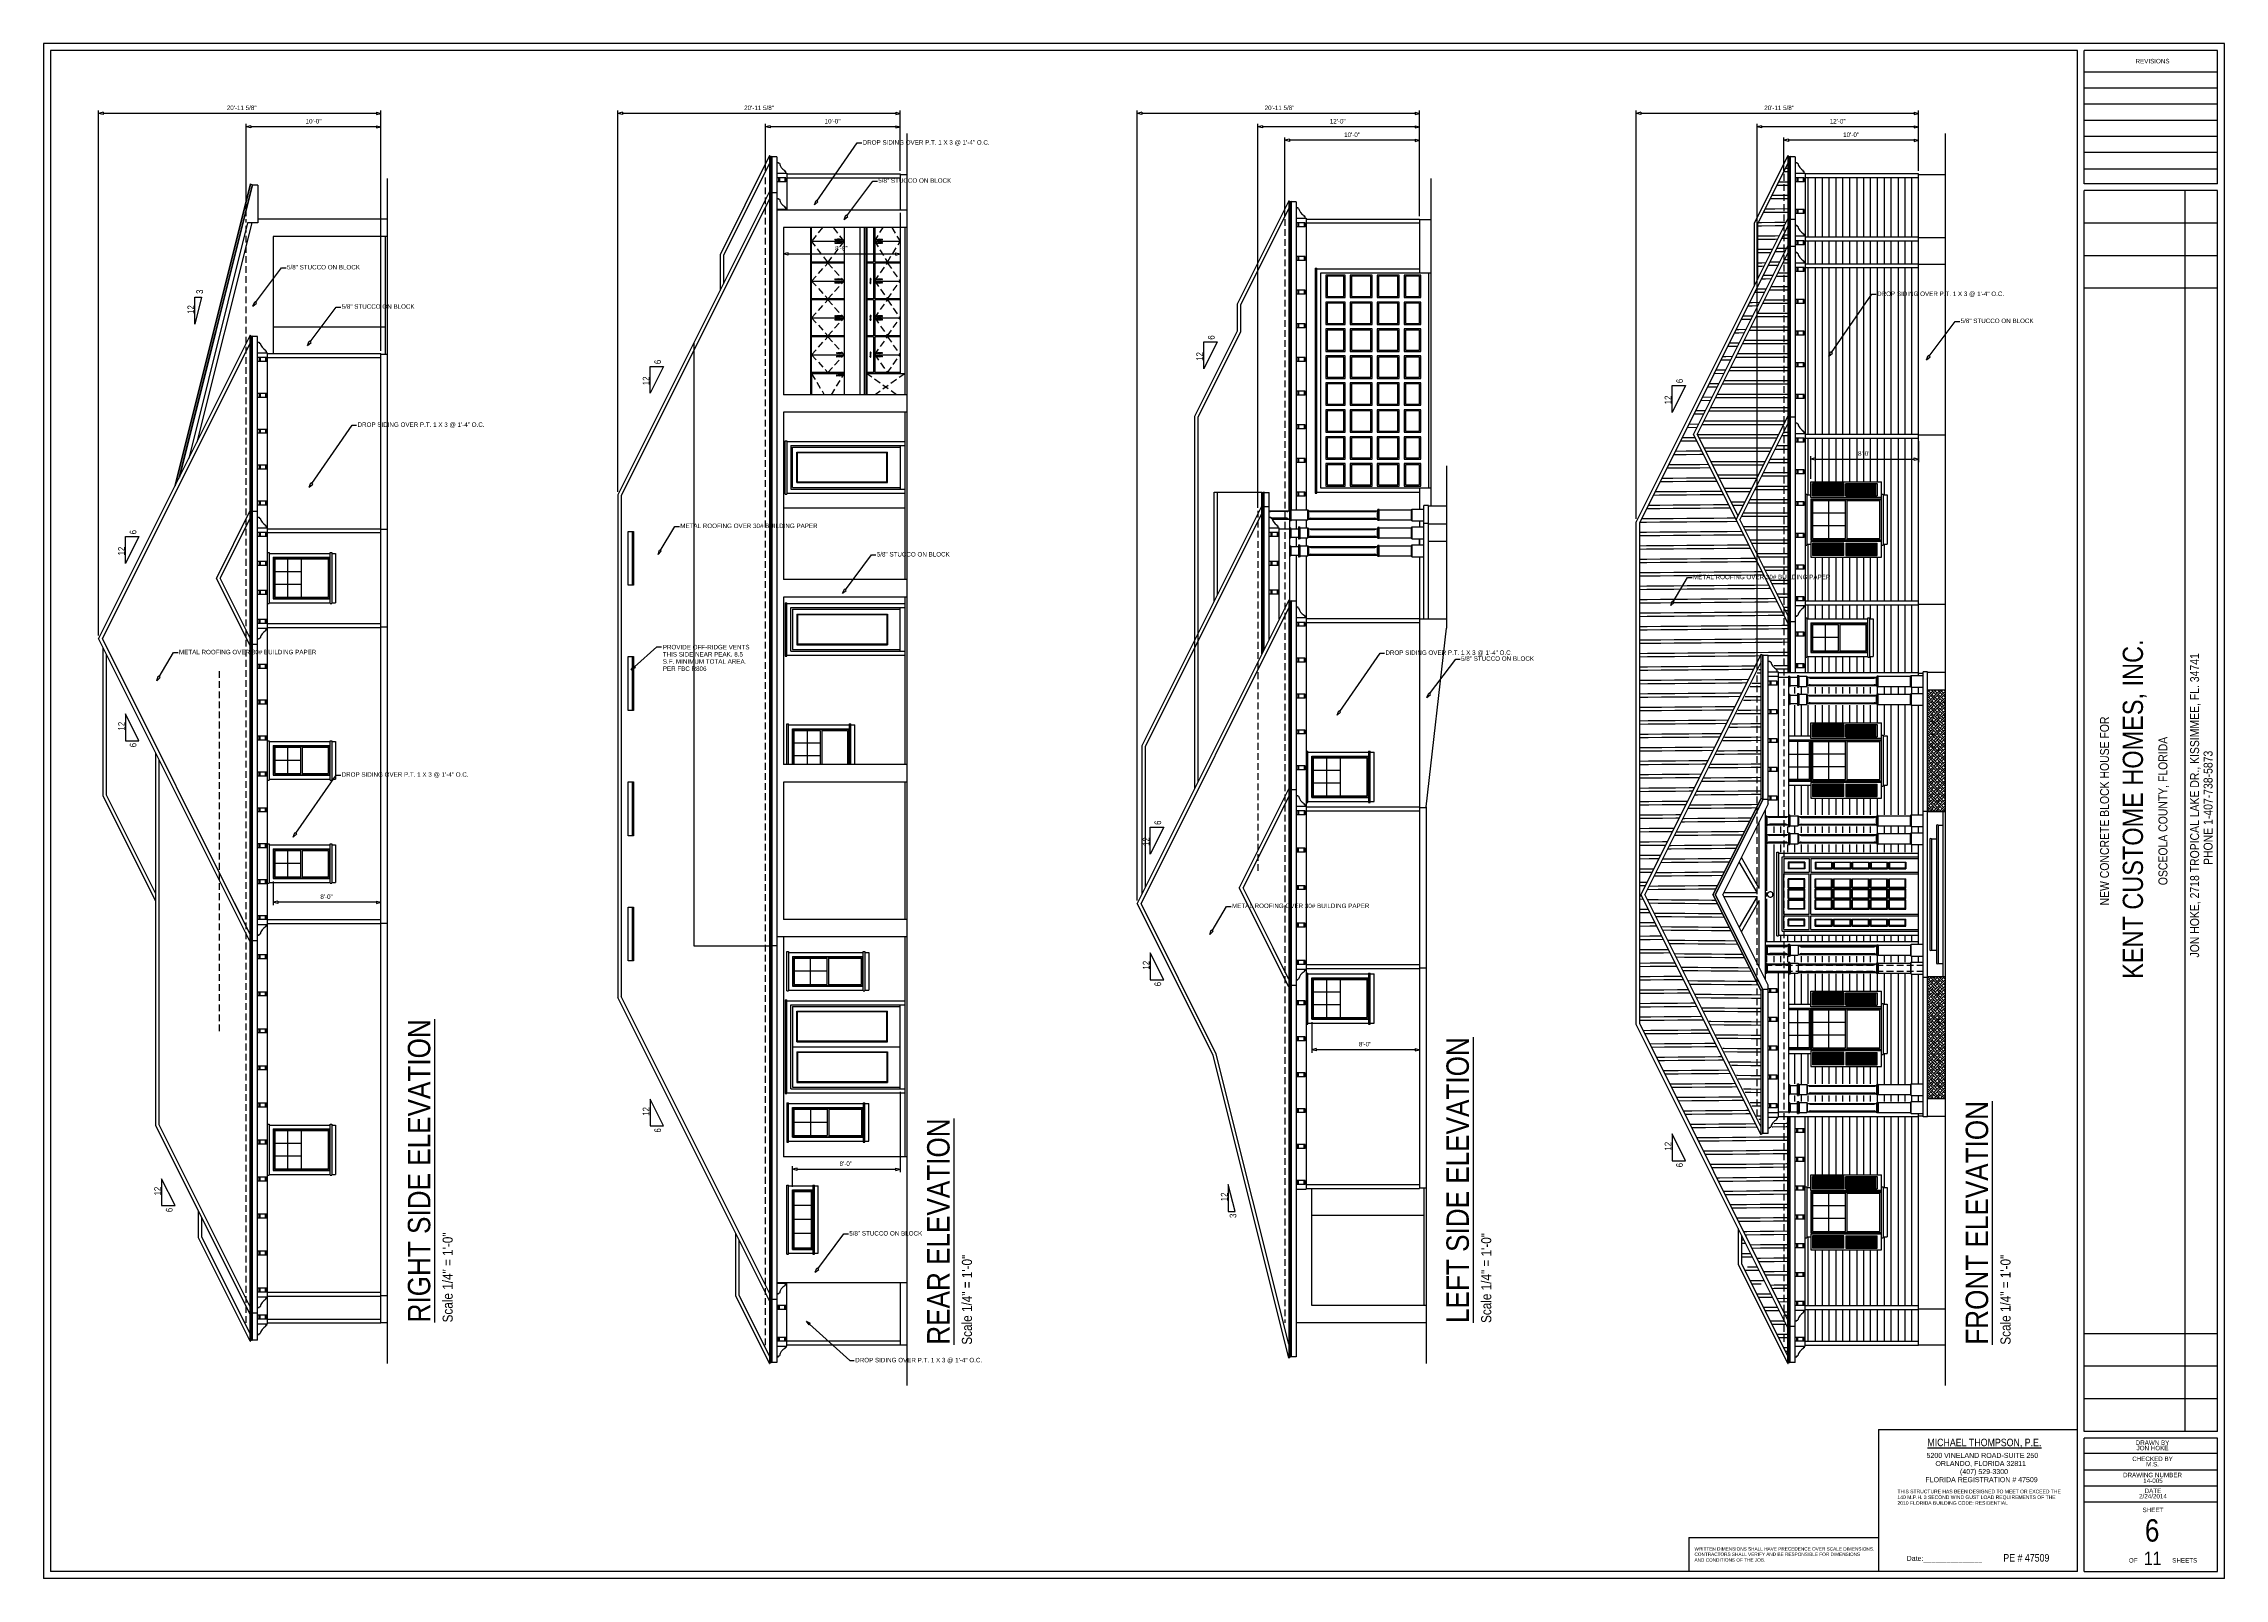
# Model space of a CAD drawing. Extents: x -175 to 1769, y -1164 to 204.
import ezdxf
from ezdxf.enums import TextEntityAlignment as Align

# ---------------------------------------------------------------- set-up
doc = ezdxf.new("R2010")
doc.units = 0
doc.header["$LTSCALE"] = 12
doc.linetypes.add('DASHED', pattern=[0.75, 0.5, -0.25])
for name, color, linetype in [('FRELEV', 3, 'CONTINUOUS'), ('LSELEV', 3, 'CONTINUOUS'), ('PAPER', 3, 'CONTINUOUS'), ('RRELEV', 3, 'CONTINUOUS'), ('RSELEV', 3, 'CONTINUOUS')]:
    doc.layers.add(name, color=color, linetype=linetype)
doc.dimstyles.get("Standard").update_dxf_attribs({"dimtxt": 2.5, "dimasz": 2.5, "dimexe": 1.25, "dimexo": 0.625, "dimtad": 1, "dimcen": 2.5, "dimazin": 3, "dimtfac": 1, "dimtmove": 0, "dimatfit": 3})

# ---------------------------------------------------------------- blocks, each defined once
blk = doc.blocks.new('*D0')
at = {"layer": 'FRELEV', "color": 2, "linetype": 'CONTINUOUS'}
for p, q in [((1245.007, -219.161), (1245.007, 144.84)), ((1249.007, 143.176), (1245.007, 142.176)), ((1249.007, 141.176), (1245.007, 142.176)), ((1249.007, 143.176), (1249.007, 141.176)), ((1492.623, 142.176), (1249.007, 142.176)), ((1492.623, 143.176), (1496.623, 142.176)), ((1492.623, 143.176), (1492.623, 141.176)), ((1492.623, 141.176), (1496.623, 142.176)), ((1496.623, 90.84), (1496.623, 144.84))]:
    blk.add_line(p, q, dxfattribs=at)
at = {"layer": 'FRELEV', "color": 2, "linetype": 'CONTINUOUS', "width": 0.87}
blk.add_text('20\'-11 5/8"', height=4, dxfattribs=at).set_placement((1359.002, 145.176))
blk = doc.blocks.new('*D1')
at = {"layer": 'FRELEV', "color": 2, "linetype": 'CONTINUOUS'}
for p, q in [((1352.623, -353.5348), (1352.623, 132.84)), ((1356.623, 131.176), (1352.623, 130.176)), ((1356.623, 129.176), (1352.623, 130.176)), ((1356.623, 131.176), (1356.623, 129.176)), ((1492.623, 130.176), (1356.623, 130.176)), ((1492.623, 131.176), (1496.623, 130.176)), ((1492.623, 131.176), (1492.623, 129.176)), ((1492.623, 129.176), (1496.623, 130.176)), ((1496.623, 90.84), (1496.623, 132.84))]:
    blk.add_line(p, q, dxfattribs=at)
at = {"layer": 'FRELEV', "color": 2, "linetype": 'CONTINUOUS', "width": 0.87}
blk.add_text('12\'-0"', height=4, dxfattribs=at).set_placement((1417.386, 133.176))
blk = doc.blocks.new('*D2')
at = {"layer": 'FRELEV', "color": 2, "linetype": 'CONTINUOUS'}
for p, q in [((1376.623, 90.83993), (1376.623, 120.84)), ((1380.623, 119.176), (1376.623, 118.176)), ((1380.623, 117.176), (1376.623, 118.176)), ((1380.623, 119.176), (1380.623, 117.176)), ((1492.623, 118.176), (1380.623, 118.176)), ((1492.623, 119.176), (1496.623, 118.176)), ((1492.623, 119.176), (1492.623, 117.176)), ((1492.623, 117.176), (1496.623, 118.176)), ((1496.623, 90.84), (1496.623, 120.84))]:
    blk.add_line(p, q, dxfattribs=at)
at = {"layer": 'FRELEV', "color": 2, "linetype": 'CONTINUOUS', "width": 0.87}
blk.add_text('10\'-0"', height=4, dxfattribs=at).set_placement((1429.386, 121.176))
blk = doc.blocks.new('*D3')
at = {"layer": 'FRELEV', "color": 2, "linetype": 'CONTINUOUS'}
for p, q in [((1496.623, -149.988), (1496.623, -168.6351)), ((1400.623, -183.6599), (1400.623, -163.3071)), ((1404.623, -164.9711), (1400.623, -165.9711)), ((1404.623, -166.9711), (1400.623, -165.9711)), ((1404.623, -166.9711), (1404.623, -164.9711)), ((1404.623, -165.9711), (1492.623, -165.9711)), ((1492.623, -164.9711), (1496.623, -165.9711)), ((1492.623, -166.9711), (1492.623, -164.9711)), ((1492.623, -166.9711), (1496.623, -165.9711))]:
    blk.add_line(p, q, dxfattribs=at)
at = {"layer": 'FRELEV', "color": 2, "linetype": 'CONTINUOUS', "width": 0.87}
blk.add_text('8\'-0"', height=4, dxfattribs=at).set_placement((1442.642, -162.9711))
blk = doc.blocks.new('*D4')
at = {"layer": 'LSELEV', "color": 2, "linetype": 'CONTINUOUS'}
for p, q in [((800.1043, -559.3104), (800.1043, 144.84)), ((804.1043, 143.176), (800.1043, 142.176)), ((804.1043, 141.176), (800.1043, 142.176)), ((804.1043, 143.176), (804.1043, 141.176)), ((1047.719, 142.176), (804.1043, 142.176)), ((1047.719, 143.176), (1051.719, 142.176)), ((1047.719, 143.176), (1047.719, 141.176)), ((1047.719, 141.176), (1051.719, 142.176)), ((1051.719, 50.68996), (1051.719, 144.84))]:
    blk.add_line(p, q, dxfattribs=at)
at = {"layer": 'LSELEV', "color": 2, "linetype": 'CONTINUOUS', "width": 0.87}
blk.add_text('20\'-11 5/8"', height=4, dxfattribs=at).set_placement((913.6718, 145.176))
blk = doc.blocks.new('*D5')
at = {"layer": 'LSELEV', "color": 2, "linetype": 'CONTINUOUS'}
for p, q in [((907.7195, -209.3144), (907.7195, 132.84)), ((911.7195, 131.176), (907.7195, 130.176)), ((911.7195, 129.176), (907.7195, 130.176)), ((911.7195, 131.176), (911.7195, 129.176)), ((1047.719, 130.176), (911.7195, 130.176)), ((1047.719, 131.176), (1051.719, 130.176)), ((1047.719, 131.176), (1047.719, 129.176)), ((1047.719, 129.176), (1051.719, 130.176)), ((1051.719, 50.68996), (1051.719, 132.84))]:
    blk.add_line(p, q, dxfattribs=at)
at = {"layer": 'LSELEV', "color": 2, "linetype": 'CONTINUOUS', "width": 0.87}
blk.add_text('12\'-0"', height=4, dxfattribs=at).set_placement((971.7138, 133.176))
blk = doc.blocks.new('*D6')
at = {"layer": 'LSELEV', "color": 2, "linetype": 'CONTINUOUS'}
for p, q in [((931.7192, 50.68981), (931.7192, 120.84)), ((935.7192, 119.176), (931.7192, 118.176)), ((935.7192, 117.176), (931.7192, 118.176)), ((935.7192, 119.176), (935.7192, 117.176)), ((1047.719, 118.176), (935.7192, 118.176)), ((1047.719, 119.176), (1051.719, 118.176)), ((1047.719, 119.176), (1047.719, 117.176)), ((1047.719, 117.176), (1051.719, 118.176)), ((1051.719, 50.68996), (1051.719, 120.84))]:
    blk.add_line(p, q, dxfattribs=at)
at = {"layer": 'LSELEV', "color": 2, "linetype": 'CONTINUOUS', "width": 0.87}
blk.add_text('10\'-0"', height=4, dxfattribs=at).set_placement((984.5076, 121.176))
blk = doc.blocks.new('*D7')
at = {"layer": 'LSELEV', "color": 2, "linetype": 'CONTINUOUS'}
for p, q in [((1051.72, -622.6384), (1051.72, -695.1018)), ((955.7199, -667.9509), (955.7199, -695.1018)), ((959.7199, -691.4378), (955.7199, -692.4378)), ((959.7199, -693.4378), (955.7199, -692.4378)), ((959.7199, -691.4378), (959.7199, -693.4378)), ((1047.72, -692.4378), (959.7199, -692.4378)), ((1047.72, -691.4378), (1051.72, -692.4378)), ((1047.72, -691.4378), (1047.72, -693.4378)), ((1047.72, -693.4378), (1051.72, -692.4378))]:
    blk.add_line(p, q, dxfattribs=at)
at = {"layer": 'LSELEV', "color": 2, "linetype": 'CONTINUOUS', "width": 0.87}
blk.add_text('8\'-0"', height=4, dxfattribs=at).set_placement((997.6846, -689.4378))
blk = doc.blocks.new('*D8')
at = {"layer": 'RRELEV', "color": 2, "linetype": 'CONTINUOUS'}
for p, q in [((337.1889, -195.1601), (337.1889, 144.84)), ((341.1889, 143.176), (337.1889, 142.176)), ((341.1889, 141.176), (337.1889, 142.176)), ((341.1889, 143.176), (341.1889, 141.176)), ((584.8044, 142.176), (341.1889, 142.176)), ((584.8044, 143.176), (588.8044, 142.176)), ((584.8044, 143.176), (584.8044, 141.176)), ((584.8044, 141.176), (588.8044, 142.176)), ((588.8044, 90.84003), (588.8044, 144.84))]:
    blk.add_line(p, q, dxfattribs=at)
at = {"layer": 'RRELEV', "color": 2, "linetype": 'CONTINUOUS', "width": 0.87}
blk.add_text('20\'-11 5/8"', height=4, dxfattribs=at).set_placement((449.705, 145.176))
blk = doc.blocks.new('*D9')
at = {"layer": 'RRELEV', "color": 2, "linetype": 'CONTINUOUS'}
for p, q in [((468.8044, 90.83987), (468.8044, 132.84)), ((472.8044, 131.176), (468.8044, 130.176)), ((472.8044, 129.176), (468.8044, 130.176)), ((472.8044, 131.176), (472.8044, 129.176)), ((584.8044, 130.176), (472.8044, 130.176)), ((584.8044, 131.176), (588.8044, 130.176)), ((584.8044, 131.176), (584.8044, 129.176)), ((584.8044, 129.176), (588.8044, 130.176)), ((588.8044, 90.84003), (588.8044, 132.84))]:
    blk.add_line(p, q, dxfattribs=at)
at = {"layer": 'RRELEV', "color": 2, "linetype": 'CONTINUOUS', "width": 0.87}
blk.add_text('10\'-0"', height=4, dxfattribs=at).set_placement((521.4141, 133.176))
blk = doc.blocks.new('*D10')
at = {"layer": 'RRELEV', "color": 2, "linetype": 'CONTINUOUS'}
for p, q in [((588.8044, 53.51202), (588.8044, 14.27232)), ((484.8044, 37.88686), (484.8044, 14.27232)), ((488.8044, 17.93632), (484.8044, 16.93632)), ((488.8044, 15.93632), (484.8044, 16.93632)), ((488.8044, 15.93632), (488.8044, 17.93632)), ((488.8044, 16.93632), (584.8044, 16.93632)), ((584.8044, 17.93632), (588.8044, 16.93632)), ((584.8044, 15.93632), (584.8044, 17.93632)), ((584.8044, 15.93632), (588.8044, 16.93632))]:
    blk.add_line(p, q, dxfattribs=at)
at = {"layer": 'RRELEV', "color": 2, "linetype": 'CONTINUOUS', "width": 0.87}
blk.add_text('8\'-8"', height=4, dxfattribs=at).set_placement((530.8293, 19.93632))
blk = doc.blocks.new('*D11')
at = {"layer": 'RRELEV', "color": 2, "linetype": 'CONTINUOUS'}
for p, q in [((588.805, -729.988), (588.805, -801.6326)), ((492.805, -814.5974), (492.805, -796.3046)), ((496.805, -797.9686), (492.805, -798.9686)), ((496.805, -799.9686), (492.805, -798.9686)), ((496.805, -799.9686), (496.805, -797.9686)), ((496.805, -798.9686), (584.805, -798.9686)), ((584.805, -797.9686), (588.805, -798.9686)), ((584.805, -799.9686), (584.805, -797.9686)), ((584.805, -799.9686), (588.805, -798.9686))]:
    blk.add_line(p, q, dxfattribs=at)
at = {"layer": 'RRELEV', "color": 2, "linetype": 'CONTINUOUS', "width": 0.87}
blk.add_text('8\'-0"', height=4, dxfattribs=at).set_placement((534.769, -795.9686))
blk = doc.blocks.new('*D12')
at = {"layer": 'RSELEV', "color": 2, "linetype": 'CONTINUOUS'}
for p, q in [((-125.7134, -323.3103), (-125.713, 144.8402)), ((-121.713, 143.1762), (-125.713, 142.1762)), ((-121.713, 141.1762), (-125.713, 142.1762)), ((-121.713, 143.1762), (-121.713, 141.1762)), ((121.9023, 142.176), (-121.713, 142.1762)), ((121.9023, 143.176), (125.9023, 142.176)), ((121.9023, 143.176), (121.9023, 141.176)), ((121.9023, 141.176), (125.9023, 142.176)), ((125.9022, -69.31086), (125.9023, 144.84))]:
    blk.add_line(p, q, dxfattribs=at)
at = {"layer": 'RSELEV', "color": 2, "linetype": 'CONTINUOUS', "width": 0.87}
blk.add_text('20\'-11 5/8"', height=4, rotation=360, dxfattribs=at).set_placement((-11.50109, 145.1761))
blk = doc.blocks.new('*D13')
at = {"layer": 'RSELEV', "color": 2, "linetype": 'CONTINUOUS'}
for p, q in [((5.902346, 50.69004), (5.902418, 132.8401)), ((9.902415, 131.1761), (5.902415, 130.1761)), ((9.902414, 129.1761), (5.902415, 130.1761)), ((9.902415, 131.1761), (9.902414, 129.1761)), ((121.9023, 130.176), (9.902415, 130.1761)), ((121.9023, 131.176), (125.9023, 130.176)), ((121.9023, 131.176), (121.9023, 129.176)), ((121.9023, 129.176), (125.9023, 130.176)), ((125.9022, -69.31086), (125.9023, 132.84))]:
    blk.add_line(p, q, dxfattribs=at)
at = {"layer": 'RSELEV', "color": 2, "linetype": 'CONTINUOUS', "width": 0.87}
blk.add_text('10\'-0"', height=4, rotation=360, dxfattribs=at).set_placement((58.7745, 133.176))
blk = doc.blocks.new('*D14')
at = {"layer": 'RSELEV', "color": 2, "linetype": 'CONTINUOUS'}
for p, q in [((29.90218, -542.3891), (29.90218, -563.6444)), ((33.90218, -559.9804), (29.90218, -560.9804)), ((33.90218, -561.9804), (29.90218, -560.9804)), ((33.90218, -559.9804), (33.90218, -561.9804)), ((121.9023, -560.9804), (33.90218, -560.9804)), ((121.9023, -559.9804), (125.9023, -560.9804)), ((121.9023, -559.9804), (121.9023, -561.9804)), ((121.9023, -561.9804), (125.9023, -560.9804)), ((125.9023, -573.8098), (125.9023, -558.3165))]:
    blk.add_line(p, q, dxfattribs=at)
at = {"layer": 'RSELEV', "color": 2, "linetype": 'CONTINUOUS', "width": 0.87}
blk.add_text('8\'-0"', height=4, dxfattribs=at).set_placement((71.885, -557.9804))
blk = doc.blocks.new('HCH1')
at = {"layer": 'FRELEV', "color": 1, "linetype": 'CONTINUOUS'}
for p, q in [((0, 48.6), (0, 52.5)), ((0, 36.5), (0, 48.8)), ((6.5, 48.6), (6.5, 52.5)), ((6.5, 36.5), (6.5, 48.8)), ((12.5, 48.6), (12.5, 52.5)), ((12.5, 36.5), (12.5, 48.8)), ((18.5, 48.6), (18.5, 52.5)), ((18.5, 36.5), (18.5, 48.8)), ((24.9, 48.6), (24.9, 52.5)), ((24.9, 36.5), (24.9, 48.8)), ((30.9, 48.6), (30.9, 52.5)), ((30.9, 36.5), (30.9, 48.8)), ((36.9, 48.6), (36.9, 52.5)), ((36.9, 36.5), (36.9, 48.8)), ((43.4, 48.6), (43.4, 52.5)), ((43.4, 36.5), (43.4, 48.8)), ((49.4, 48.6), (49.4, 52.5)), ((49.4, 36.5), (49.4, 48.8)), ((55.4, 48.6), (55.4, 52.5)), ((55.4, 36.5), (55.4, 48.8)), ((61.8, 48.6), (61.8, 52.5)), ((61.8, 36.5), (61.8, 48.8)), ((67.8, 48.6), (67.8, 52.5)), ((67.8, 36.5), (67.8, 48.8)), ((73.8, 48.6), (73.8, 52.5)), ((73.8, 36.5), (73.8, 48.8)), ((80.3, 48.6), (80.3, 52.5)), ((80.3, 36.5), (80.3, 48.8)), ((86.3, 48.6), (86.3, 52.5)), ((86.3, 36.5), (86.3, 48.8)), ((92.3, 48.6), (92.3, 52.5)), ((92.3, 36.5), (92.3, 48.8)), ((0, 24.3), (0, 36.6)), ((0, 12.2), (0, 24.5)), ((6.5, 24.3), (6.5, 36.6)), ((6.5, 12.2), (6.5, 24.5)), ((12.5, 24.3), (12.5, 36.6)), ((12.5, 12.2), (12.5, 24.5)), ((18.5, 24.3), (18.5, 36.6)), ((18.5, 12.2), (18.5, 24.5)), ((24.9, 24.3), (24.9, 36.6)), ((24.9, 12.2), (24.9, 24.5)), ((30.9, 24.3), (30.9, 36.6)), ((30.9, 12.2), (30.9, 24.5)), ((36.9, 24.3), (36.9, 36.6)), ((36.9, 12.2), (36.9, 24.5)), ((43.4, 24.3), (43.4, 36.6)), ((43.4, 12.2), (43.4, 24.5)), ((49.4, 24.3), (49.4, 36.6)), ((49.4, 12.2), (49.4, 24.5)), ((55.4, 24.3), (55.4, 36.6)), ((55.4, 12.2), (55.4, 24.5)), ((61.8, 24.3), (61.8, 36.6)), ((61.8, 12.2), (61.8, 24.5)), ((67.8, 24.3), (67.8, 36.6)), ((67.8, 12.2), (67.8, 24.5)), ((73.8, 24.3), (73.8, 36.6)), ((73.8, 12.2), (73.8, 24.5)), ((80.3, 24.3), (80.3, 36.6)), ((80.3, 12.2), (80.3, 24.5)), ((86.3, 24.3), (86.3, 36.6)), ((86.3, 12.2), (86.3, 24.5)), ((92.3, 24.3), (92.3, 36.6)), ((92.3, 12.2), (92.3, 24.5)), ((0, 0), (0, 12.3)), ((0, 0), (0, 0.1)), ((6.5, 0), (6.5, 12.3)), ((6.5, 0), (6.5, 0.1)), ((12.5, 0), (12.5, 12.3)), ((12.5, 0), (12.5, 0.1)), ((18.5, 0), (18.5, 12.3)), ((18.5, 0), (18.5, 0.1)), ((24.9, 0), (24.9, 12.3)), ((24.9, 0), (24.9, 0.1)), ((30.9, 0), (30.9, 12.3)), ((30.9, 0), (30.9, 0.1)), ((36.9, 0), (36.9, 12.3)), ((36.9, 0), (36.9, 0.1)), ((43.4, 0), (43.4, 12.3)), ((43.4, 0), (43.4, 0.1)), ((49.4, 0), (49.4, 12.3)), ((49.4, 0), (49.4, 0.1)), ((55.4, 0), (55.4, 12.3)), ((55.4, 0), (55.4, 0.1)), ((61.8, 0), (61.8, 12.3)), ((61.8, 0), (61.8, 0.1)), ((67.8, 0), (67.8, 12.3)), ((67.8, 0), (67.8, 0.1)), ((73.8, 0), (73.8, 12.3)), ((73.8, 0), (73.8, 0.1)), ((80.3, 0), (80.3, 12.3)), ((80.3, 0), (80.3, 0.1)), ((86.3, 0), (86.3, 12.3)), ((86.3, 0), (86.3, 0.1)), ((92.3, 0), (92.3, 12.3)), ((92.3, 0), (92.3, 0.1))]:
    blk.add_line(p, q, dxfattribs=at)
blk = doc.blocks.new('HCH2')
at = {"layer": 'FRELEV', "color": 1, "linetype": 'CONTINUOUS'}
for p, q in [((0, 8.3), (0, 20.5)), ((6.5, 8.3), (6.5, 20.5)), ((12.5, 8.3), (12.5, 20.5)), ((18.5, 8.3), (18.5, 20.5)), ((24.9, 8.3), (24.9, 20.5)), ((30.9, 8.3), (30.9, 20.5)), ((36.9, 8.3), (36.9, 20.5)), ((43.4, 8.3), (43.4, 20.5)), ((49.4, 8.3), (49.4, 20.5)), ((55.4, 8.3), (55.4, 20.5)), ((61.8, 8.3), (61.8, 20.5)), ((67.8, 8.3), (67.8, 20.5)), ((73.8, 8.3), (73.8, 20.5)), ((80.3, 8.3), (80.3, 20.5)), ((86.3, 8.3), (86.3, 20.5)), ((92.3, 8.3), (92.3, 20.5)), ((0, 0), (0, 8.5)), ((6.5, 0), (6.5, 8.5)), ((12.5, 0), (12.5, 8.5)), ((18.5, 0), (18.5, 8.5)), ((24.9, 0), (24.9, 8.5)), ((30.9, 0), (30.9, 8.5)), ((36.9, 0), (36.9, 8.5)), ((43.4, 0), (43.4, 8.5)), ((49.4, 0), (49.4, 8.5)), ((55.4, 0), (55.4, 8.5)), ((61.8, 0), (61.8, 8.5)), ((67.8, 0), (67.8, 8.5)), ((73.8, 0), (73.8, 8.5)), ((80.3, 0), (80.3, 8.5)), ((86.3, 0), (86.3, 8.5)), ((92.3, 0), (92.3, 8.5))]:
    blk.add_line(p, q, dxfattribs=at)
blk = doc.blocks.new('HCH3')
at = {"layer": 'FRELEV', "color": 1, "linetype": 'CONTINUOUS'}
for p, q in [((0, 136.3), (0, 148.5)), ((0, 124.2), (0, 136.5)), ((6.5, 136.3), (6.5, 148.5)), ((6.5, 124.2), (6.5, 136.5)), ((12.5, 136.3), (12.5, 148.5)), ((12.5, 124.2), (12.5, 136.5)), ((18.5, 136.3), (18.5, 148.5)), ((18.5, 124.2), (18.5, 136.5)), ((24.9, 136.3), (24.9, 148.5)), ((24.9, 124.2), (24.9, 136.5)), ((30.9, 136.3), (30.9, 148.5)), ((30.9, 124.2), (30.9, 136.5)), ((36.9, 136.3), (36.9, 148.5)), ((36.9, 124.2), (36.9, 136.5)), ((43.4, 136.3), (43.4, 148.5)), ((43.4, 124.2), (43.4, 136.5)), ((49.4, 136.3), (49.4, 148.5)), ((49.4, 124.2), (49.4, 136.5)), ((55.4, 136.3), (55.4, 148.5)), ((55.4, 124.2), (55.4, 136.5)), ((61.8, 136.3), (61.8, 148.5)), ((61.8, 124.2), (61.8, 136.5)), ((67.8, 136.3), (67.8, 148.5)), ((67.8, 124.2), (67.8, 136.5)), ((73.8, 136.3), (73.8, 148.5)), ((73.8, 124.2), (73.8, 136.5)), ((80.3, 136.3), (80.3, 148.5)), ((80.3, 124.2), (80.3, 136.5)), ((86.3, 136.3), (86.3, 148.5)), ((86.3, 124.2), (86.3, 136.5)), ((92.3, 136.3), (92.3, 148.5)), ((92.3, 124.2), (92.3, 136.5)), ((0, 112), (0, 124.3)), ((6.5, 112), (6.5, 124.3)), ((12.5, 112), (12.5, 124.3)), ((18.5, 112), (18.5, 124.3)), ((24.9, 112), (24.9, 124.3)), ((30.9, 112), (30.9, 124.3)), ((36.9, 112), (36.9, 124.3)), ((43.4, 112), (43.4, 124.3)), ((49.4, 112), (49.4, 124.3)), ((55.4, 112), (55.4, 124.3)), ((61.8, 112), (61.8, 124.3)), ((67.8, 112), (67.8, 124.3)), ((73.8, 112), (73.8, 124.3)), ((80.3, 112), (80.3, 124.3)), ((86.3, 112), (86.3, 124.3)), ((92.3, 112), (92.3, 124.3)), ((0, 99.8), (0, 112.1)), ((0, 87.7), (0, 100)), ((6.5, 99.8), (6.5, 112.1)), ((6.5, 87.7), (6.5, 100)), ((12.5, 99.8), (12.5, 112.1)), ((12.5, 87.7), (12.5, 100)), ((18.5, 99.8), (18.5, 112.1)), ((18.5, 87.7), (18.5, 100)), ((24.9, 99.8), (24.9, 112.1)), ((24.9, 87.7), (24.9, 100)), ((30.9, 99.8), (30.9, 112.1)), ((30.9, 87.7), (30.9, 100)), ((36.9, 99.8), (36.9, 112.1)), ((36.9, 87.7), (36.9, 100)), ((43.4, 99.8), (43.4, 112.1)), ((43.4, 87.7), (43.4, 100)), ((49.4, 99.8), (49.4, 112.1)), ((49.4, 87.7), (49.4, 100)), ((55.4, 99.8), (55.4, 112.1)), ((55.4, 87.7), (55.4, 100)), ((61.8, 99.8), (61.8, 112.1)), ((61.8, 87.7), (61.8, 100)), ((67.8, 99.8), (67.8, 112.1)), ((67.8, 87.7), (67.8, 100)), ((73.8, 99.8), (73.8, 112.1)), ((73.8, 87.7), (73.8, 100)), ((80.3, 99.8), (80.3, 112.1)), ((80.3, 87.7), (80.3, 100)), ((86.3, 99.8), (86.3, 112.1)), ((86.3, 87.7), (86.3, 100)), ((92.3, 99.8), (92.3, 112.1)), ((92.3, 87.7), (92.3, 100)), ((0, 75.5), (0, 87.8)), ((6.5, 75.5), (6.5, 87.8)), ((12.5, 75.5), (12.5, 87.8)), ((18.5, 75.5), (18.5, 87.8)), ((24.9, 75.5), (24.9, 87.8)), ((30.9, 75.5), (30.9, 87.8)), ((36.9, 75.5), (36.9, 87.8)), ((43.4, 75.5), (43.4, 87.8)), ((49.4, 75.5), (49.4, 87.8)), ((55.4, 75.5), (55.4, 87.8)), ((61.8, 75.5), (61.8, 87.8)), ((67.8, 75.5), (67.8, 87.8)), ((73.8, 75.5), (73.8, 87.8)), ((80.3, 75.5), (80.3, 87.8)), ((86.3, 75.5), (86.3, 87.8)), ((92.3, 75.5), (92.3, 87.8)), ((0, 63.3), (0, 75.7)), ((0, 51.2), (0, 63.5)), ((6.5, 63.3), (6.5, 75.7)), ((6.5, 51.2), (6.5, 63.5)), ((12.5, 63.3), (12.5, 75.7)), ((12.5, 51.2), (12.5, 63.5)), ((18.5, 63.3), (18.5, 75.7)), ((18.5, 51.2), (18.5, 63.5)), ((24.9, 63.3), (24.9, 75.7)), ((24.9, 51.2), (24.9, 63.5)), ((30.9, 63.3), (30.9, 75.7)), ((30.9, 51.2), (30.9, 63.5)), ((36.9, 63.3), (36.9, 75.7)), ((36.9, 51.2), (36.9, 63.5)), ((43.4, 63.3), (43.4, 75.7)), ((43.4, 51.2), (43.4, 63.5)), ((49.4, 63.3), (49.4, 75.7)), ((49.4, 51.2), (49.4, 63.5)), ((55.4, 63.3), (55.4, 75.7)), ((55.4, 51.2), (55.4, 63.5)), ((61.8, 63.3), (61.8, 75.7)), ((61.8, 51.2), (61.8, 63.5)), ((67.8, 63.3), (67.8, 75.7)), ((67.8, 51.2), (67.8, 63.5)), ((73.8, 63.3), (73.8, 75.7)), ((73.8, 51.2), (73.8, 63.5)), ((80.3, 63.3), (80.3, 75.7)), ((80.3, 51.2), (80.3, 63.5)), ((86.3, 63.3), (86.3, 75.7)), ((86.3, 51.2), (86.3, 63.5)), ((92.3, 63.3), (92.3, 75.7)), ((92.3, 51.2), (92.3, 63.5)), ((0, 39), (0, 51.3)), ((0, 26.9), (0, 39.2)), ((6.5, 39), (6.5, 51.3)), ((6.5, 26.9), (6.5, 39.2)), ((12.5, 39), (12.5, 51.3)), ((12.5, 26.9), (12.5, 39.2)), ((18.5, 39), (18.5, 51.3)), ((18.5, 26.9), (18.5, 39.2)), ((24.9, 39), (24.9, 51.3)), ((24.9, 26.9), (24.9, 39.2)), ((30.9, 39), (30.9, 51.3)), ((30.9, 26.9), (30.9, 39.2)), ((36.9, 39), (36.9, 51.3)), ((36.9, 26.9), (36.9, 39.2)), ((43.4, 39), (43.4, 51.3)), ((43.4, 26.9), (43.4, 39.2)), ((49.4, 39), (49.4, 51.3)), ((49.4, 26.9), (49.4, 39.2)), ((55.4, 39), (55.4, 51.3)), ((55.4, 26.9), (55.4, 39.2)), ((61.8, 39), (61.8, 51.3)), ((61.8, 26.9), (61.8, 39.2)), ((67.8, 39), (67.8, 51.3)), ((67.8, 26.9), (67.8, 39.2)), ((73.8, 39), (73.8, 51.3)), ((73.8, 26.9), (73.8, 39.2)), ((80.3, 39), (80.3, 51.3)), ((80.3, 26.9), (80.3, 39.2)), ((86.3, 39), (86.3, 51.3)), ((86.3, 26.9), (86.3, 39.2)), ((92.3, 39), (92.3, 51.3)), ((92.3, 26.9), (92.3, 39.2)), ((0, 14.7), (0, 27)), ((6.5, 14.7), (6.5, 27)), ((12.5, 14.7), (12.5, 27)), ((18.5, 14.7), (18.5, 27)), ((24.9, 14.7), (24.9, 27)), ((30.9, 14.7), (30.9, 27)), ((36.9, 14.7), (36.9, 27)), ((43.4, 14.7), (43.4, 27)), ((49.4, 14.7), (49.4, 27)), ((55.4, 14.7), (55.4, 27)), ((61.8, 14.7), (61.8, 27)), ((67.8, 14.7), (67.8, 27)), ((73.8, 14.7), (73.8, 27)), ((80.3, 14.7), (80.3, 27)), ((86.3, 14.7), (86.3, 27)), ((92.3, 14.7), (92.3, 27)), ((0, 2.5), (0, 14.8)), ((0, 0), (0, 2.7)), ((6.5, 2.5), (6.5, 14.8)), ((6.5, 0), (6.5, 2.7)), ((12.5, 2.5), (12.5, 14.8)), ((12.5, 0), (12.5, 2.7)), ((18.5, 2.5), (18.5, 14.8)), ((18.5, 0), (18.5, 2.7)), ((24.9, 2.5), (24.9, 14.8)), ((24.9, 0), (24.9, 2.7)), ((30.9, 2.5), (30.9, 14.8)), ((30.9, 0), (30.9, 2.7)), ((36.9, 2.5), (36.9, 14.8)), ((36.9, 0), (36.9, 2.7)), ((43.4, 2.5), (43.4, 14.8)), ((43.4, 0), (43.4, 2.7)), ((49.4, 2.5), (49.4, 14.8)), ((49.4, 0), (49.4, 2.7)), ((55.4, 2.5), (55.4, 14.8)), ((55.4, 0), (55.4, 2.7)), ((61.8, 2.5), (61.8, 14.8)), ((61.8, 0), (61.8, 2.7)), ((67.8, 2.5), (67.8, 14.8)), ((67.8, 0), (67.8, 2.7)), ((73.8, 2.5), (73.8, 14.8)), ((73.8, 0), (73.8, 2.7)), ((80.3, 2.5), (80.3, 14.8)), ((80.3, 0), (80.3, 2.7)), ((86.3, 2.5), (86.3, 14.8)), ((86.3, 0), (86.3, 2.7)), ((92.3, 2.5), (92.3, 14.8)), ((92.3, 0), (92.3, 2.7))]:
    blk.add_line(p, q, dxfattribs=at)
blk = doc.blocks.new('HCH4')
at = {"layer": 'FRELEV', "color": 1, "linetype": 'CONTINUOUS'}
for p, q in [((0, 132.8), (0, 145)), ((6.5, 132.8), (6.5, 145)), ((12.5, 132.8), (12.5, 145)), ((18.5, 132.8), (18.5, 145)), ((24.9, 132.8), (24.9, 145)), ((30.9, 132.8), (30.9, 145)), ((36.9, 132.8), (36.9, 145)), ((43.4, 132.8), (43.4, 145)), ((49.4, 132.8), (49.4, 145)), ((55.4, 132.8), (55.4, 145)), ((61.8, 132.8), (61.8, 145)), ((67.8, 132.8), (67.8, 145)), ((73.8, 132.8), (73.8, 145)), ((80.3, 132.8), (80.3, 145)), ((86.3, 132.8), (86.3, 145)), ((92.3, 132.8), (92.3, 145)), ((0, 120.7), (0, 133)), ((0, 108.5), (0, 120.8)), ((6.5, 120.7), (6.5, 133)), ((6.5, 108.5), (6.5, 120.8)), ((12.5, 120.7), (12.5, 133)), ((12.5, 108.5), (12.5, 120.8)), ((18.5, 120.7), (18.5, 133)), ((18.5, 108.5), (18.5, 120.8)), ((24.9, 120.7), (24.9, 133)), ((24.9, 108.5), (24.9, 120.8)), ((30.9, 120.7), (30.9, 133)), ((30.9, 108.5), (30.9, 120.8)), ((36.9, 120.7), (36.9, 133)), ((36.9, 108.5), (36.9, 120.8)), ((43.4, 120.7), (43.4, 133)), ((43.4, 108.5), (43.4, 120.8)), ((49.4, 120.7), (49.4, 133)), ((49.4, 108.5), (49.4, 120.8)), ((55.4, 120.7), (55.4, 133)), ((55.4, 108.5), (55.4, 120.8)), ((61.8, 120.7), (61.8, 133)), ((61.8, 108.5), (61.8, 120.8)), ((67.8, 120.7), (67.8, 133)), ((67.8, 108.5), (67.8, 120.8)), ((73.8, 120.7), (73.8, 133)), ((73.8, 108.5), (73.8, 120.8)), ((80.3, 120.7), (80.3, 133)), ((80.3, 108.5), (80.3, 120.8)), ((86.3, 120.7), (86.3, 133)), ((86.3, 108.5), (86.3, 120.8)), ((92.3, 120.7), (92.3, 133)), ((92.3, 108.5), (92.3, 120.8)), ((0, 96.3), (0, 108.6)), ((6.5, 106), (6.5, 108.6)), ((12.5, 106), (12.5, 108.6)), ((18.5, 106), (18.5, 108.6)), ((24.9, 106), (24.9, 108.6)), ((30.9, 106), (30.9, 108.6)), ((36.9, 106), (36.9, 108.6)), ((43.4, 106), (43.4, 108.6)), ((49.4, 106), (49.4, 108.6)), ((55.4, 106), (55.4, 108.6)), ((61.8, 106), (61.8, 108.6)), ((67.8, 96.3), (67.8, 108.6)), ((73.8, 96.3), (73.8, 108.6)), ((80.3, 96.3), (80.3, 108.6)), ((86.3, 96.3), (86.3, 108.6)), ((92.3, 96.3), (92.3, 108.6)), ((0, 95.2), (0, 96.5)), ((67.8, 95.2), (67.8, 96.5)), ((73.8, 84.2), (73.8, 96.5)), ((73.8, 72), (73.8, 84.3)), ((80.3, 84.2), (80.3, 96.5)), ((80.3, 72), (80.3, 84.3)), ((86.3, 84.2), (86.3, 96.5)), ((86.3, 72), (86.3, 84.3)), ((92.3, 84.2), (92.3, 96.5)), ((92.3, 72), (92.3, 84.3)), ((73.8, 59.8), (73.8, 72.2)), ((73.8, 47.7), (73.8, 60)), ((80.3, 59.8), (80.3, 72.2)), ((80.3, 47.7), (80.3, 60)), ((86.3, 59.8), (86.3, 72.2)), ((86.3, 47.7), (86.3, 60)), ((92.3, 59.8), (92.3, 72.2)), ((92.3, 47.7), (92.3, 60)), ((0, 47.7), (0, 49.7)), ((0, 35.5), (0, 47.8)), ((6.5, 35.5), (6.5, 39)), ((12.5, 35.5), (12.5, 39)), ((18.5, 35.5), (18.5, 39)), ((24.9, 35.5), (24.9, 39)), ((30.9, 35.5), (30.9, 39)), ((36.9, 35.5), (36.9, 39)), ((43.4, 35.5), (43.4, 39)), ((49.4, 35.5), (49.4, 39)), ((55.4, 35.5), (55.4, 39)), ((61.8, 35.5), (61.8, 39)), ((67.8, 47.7), (67.8, 49.7)), ((67.8, 35.5), (67.8, 47.8)), ((73.8, 35.5), (73.8, 47.8)), ((80.3, 35.5), (80.3, 47.8)), ((86.3, 35.5), (86.3, 47.8)), ((92.3, 35.5), (92.3, 47.8)), ((0, 23.4), (0, 35.7)), ((0, 11.2), (0, 23.5)), ((6.5, 23.4), (6.5, 35.7)), ((6.5, 11.2), (6.5, 23.5)), ((12.5, 23.4), (12.5, 35.7)), ((12.5, 11.2), (12.5, 23.5)), ((18.5, 23.4), (18.5, 35.7)), ((18.5, 11.2), (18.5, 23.5)), ((24.9, 23.4), (24.9, 35.7)), ((24.9, 11.2), (24.9, 23.5)), ((30.9, 23.4), (30.9, 35.7)), ((30.9, 11.2), (30.9, 23.5)), ((36.9, 23.4), (36.9, 35.7)), ((36.9, 11.2), (36.9, 23.5)), ((43.4, 23.4), (43.4, 35.7)), ((43.4, 11.2), (43.4, 23.5)), ((49.4, 23.4), (49.4, 35.7)), ((49.4, 11.2), (49.4, 23.5)), ((55.4, 23.4), (55.4, 35.7)), ((55.4, 11.2), (55.4, 23.5)), ((61.8, 23.4), (61.8, 35.7)), ((61.8, 11.2), (61.8, 23.5)), ((67.8, 23.4), (67.8, 35.7)), ((67.8, 11.2), (67.8, 23.5)), ((73.8, 23.4), (73.8, 35.7)), ((73.8, 11.2), (73.8, 23.5)), ((80.3, 23.4), (80.3, 35.7)), ((80.3, 11.2), (80.3, 23.5)), ((86.3, 23.4), (86.3, 35.7)), ((86.3, 11.2), (86.3, 23.5)), ((92.3, 23.4), (92.3, 35.7)), ((92.3, 11.2), (92.3, 23.5)), ((0, 0), (0, 11.3)), ((6.5, 0), (6.5, 11.3)), ((12.5, 0), (12.5, 11.3)), ((18.5, 0), (18.5, 11.3)), ((24.9, 0), (24.9, 11.3)), ((30.9, 0), (30.9, 11.3)), ((36.9, 0), (36.9, 11.3)), ((43.4, 0), (43.4, 11.3)), ((49.4, 0), (49.4, 11.3)), ((55.4, 0), (55.4, 11.3)), ((61.8, 0), (61.8, 11.3)), ((67.8, 0), (67.8, 11.3)), ((73.8, 0), (73.8, 11.3)), ((80.3, 0), (80.3, 11.3)), ((86.3, 0), (86.3, 11.3)), ((92.3, 0), (92.3, 11.3))]:
    blk.add_line(p, q, dxfattribs=at)
blk = doc.blocks.new('HCH5')
at = {"layer": 'FRELEV', "color": 1, "linetype": 'CONTINUOUS'}
for p, q in [((0, 48.6), (0, 60.4)), ((6.5, 48.6), (6.5, 60.4)), ((12.5, 48.6), (12.5, 60.4)), ((18.5, 48.6), (18.5, 60.4)), ((24.9, 48.6), (24.9, 60.4)), ((30.9, 48.6), (30.9, 60.4)), ((36.9, 48.6), (36.9, 60.4)), ((43.4, 48.6), (43.4, 60.4)), ((49.4, 48.6), (49.4, 60.4)), ((55.4, 48.6), (55.4, 60.4)), ((61.8, 48.2), (61.8, 60.4)), ((67.8, 48.2), (67.8, 60.4)), ((73.8, 48.2), (73.8, 60.4)), ((80.3, 48.2), (80.3, 60.4)), ((86.3, 48.2), (86.3, 60.4)), ((92.3, 48.2), (92.3, 60.4)), ((61.8, 36), (61.8, 48.3)), ((67.8, 36), (67.8, 48.3)), ((73.8, 36), (73.8, 48.3)), ((80.3, 36), (80.3, 48.3)), ((86.3, 36), (86.3, 48.3)), ((92.3, 36), (92.3, 48.3)), ((61.8, 23.9), (61.8, 36.2)), ((61.8, 11.7), (61.8, 24)), ((67.8, 23.9), (67.8, 36.2)), ((67.8, 11.7), (67.8, 24)), ((73.8, 23.9), (73.8, 36.2)), ((73.8, 11.7), (73.8, 24)), ((80.3, 23.9), (80.3, 36.2)), ((80.3, 11.7), (80.3, 24)), ((86.3, 23.9), (86.3, 36.2)), ((86.3, 11.7), (86.3, 24)), ((92.3, 23.9), (92.3, 36.2)), ((92.3, 11.7), (92.3, 24)), ((0, 11.7), (0, 13.6)), ((0, 0), (0, 11.9)), ((6.5, 11.7), (6.5, 13.6)), ((6.5, 0), (6.5, 11.9)), ((12.5, 11.7), (12.5, 13.6)), ((12.5, 0), (12.5, 11.9)), ((18.5, 11.7), (18.5, 13.6)), ((18.5, 0), (18.5, 11.9)), ((24.9, 11.7), (24.9, 13.6)), ((24.9, 0), (24.9, 11.9)), ((30.9, 11.7), (30.9, 13.6)), ((30.9, 0), (30.9, 11.9)), ((36.9, 11.7), (36.9, 13.6)), ((36.9, 0), (36.9, 11.9)), ((43.4, 11.7), (43.4, 13.6)), ((43.4, 0), (43.4, 11.9)), ((49.4, 11.7), (49.4, 13.6)), ((49.4, 0), (49.4, 11.9)), ((55.4, 11.7), (55.4, 13.6)), ((55.4, 0), (55.4, 11.9)), ((61.8, 0), (61.8, 11.9)), ((67.8, 0), (67.8, 11.9)), ((73.8, 0), (73.8, 11.9)), ((80.3, 0), (80.3, 11.9)), ((86.3, 0), (86.3, 11.9)), ((92.3, 0), (92.3, 11.9))]:
    blk.add_line(p, q, dxfattribs=at)
blk = doc.blocks.new('HCH6')
at = {"layer": 'FRELEV', "color": 1, "linetype": 'CONTINUOUS'}
for p, q in [((0, 0), (0, 5.5)), ((6.5, 0), (6.5, 5.5)), ((12.5, 0), (12.5, 5.5)), ((18.5, 0), (18.5, 5.5)), ((24.9, 0), (24.9, 5.5)), ((30.9, 0), (30.9, 5.5)), ((36.9, 0), (36.9, 5.5)), ((43.4, 0), (43.4, 5.5)), ((49.4, 0), (49.4, 5.5)), ((55.4, 0), (55.4, 5.5)), ((61.8, 0), (61.8, 5.5)), ((67.8, 0), (67.8, 5.5)), ((73.8, 0), (73.8, 5.5)), ((80.3, 0), (80.3, 5.5)), ((86.3, 0), (86.3, 5.5)), ((92.3, 0), (92.3, 5.5)), ((98.7, 0), (98.7, 5.5)), ((104.7, 0), (104.7, 5.5)), ((110.7, 0), (110.7, 5.5)), ((117.2, 0), (117.2, 5.5)), ((123.2, 0), (123.2, 5.5)), ((129.2, 0), (129.2, 5.5))]:
    blk.add_line(p, q, dxfattribs=at)
blk = doc.blocks.new('HCH7')
at = {"layer": 'FRELEV', "color": 1, "linetype": 'CONTINUOUS'}
for p, q in [((0, 74.1), (0, 86.2)), ((6.5, 74.1), (6.5, 86.2)), ((12.5, 79.5), (12.5, 86.2)), ((18.5, 79.5), (18.5, 86.2)), ((24.9, 79.5), (24.9, 86.2)), ((30.9, 79.5), (30.9, 86.2)), ((36.9, 79.5), (36.9, 86.2)), ((43.4, 79.5), (43.4, 86.2)), ((49.4, 79.5), (49.4, 86.2)), ((55.4, 79.5), (55.4, 86.2)), ((61.8, 79.5), (61.8, 86.2)), ((67.8, 79.5), (67.8, 86.2)), ((73.8, 79.5), (73.8, 86.2)), ((80.3, 79.5), (80.3, 86.2)), ((86.3, 79.5), (86.3, 86.2)), ((92.3, 79.5), (92.3, 86.2)), ((98.7, 79.5), (98.7, 86.2)), ((104.7, 79.5), (104.7, 86.2)), ((110.7, 79.5), (110.7, 86.2)), ((117.2, 79.5), (117.2, 86.2)), ((123.2, 79.5), (123.2, 86.2)), ((129.2, 79.5), (129.2, 86.2)), ((0, 61.9), (0, 74.2)), ((0, 49.7), (0, 62.1)), ((6.5, 61.9), (6.5, 74.2)), ((6.5, 49.7), (6.5, 62.1)), ((0, 44.9), (0, 49.9)), ((6.5, 37.6), (6.5, 49.9)), ((0, 37.6), (0, 37.8)), ((0, 25.4), (0, 37.7)), ((0, 13.3), (0, 25.6)), ((6.5, 25.4), (6.5, 37.7)), ((6.5, 13.3), (6.5, 25.6)), ((0, 1.1), (0, 13.4)), ((0, 0), (0, 1.2)), ((6.5, 1.1), (6.5, 13.4)), ((6.5, 0), (6.5, 1.2)), ((12.5, 1.1), (12.5, 4.8)), ((12.5, 0), (12.5, 1.2)), ((18.5, 1.1), (18.5, 4.8)), ((18.5, 0), (18.5, 1.2)), ((24.9, 1.1), (24.9, 4.8)), ((24.9, 0), (24.9, 1.2)), ((30.9, 1.1), (30.9, 4.8)), ((30.9, 0), (30.9, 1.2)), ((36.9, 1.1), (36.9, 4.8)), ((36.9, 0), (36.9, 1.2)), ((43.4, 1.1), (43.4, 4.8)), ((43.4, 0), (43.4, 1.2)), ((49.4, 1.1), (49.4, 4.8)), ((49.4, 0), (49.4, 1.2)), ((55.4, 1.1), (55.4, 4.8)), ((55.4, 0), (55.4, 1.2)), ((61.8, 1.1), (61.8, 4.8)), ((61.8, 0), (61.8, 1.2)), ((67.8, 1.1), (67.8, 4.8)), ((67.8, 0), (67.8, 1.2)), ((73.8, 1.1), (73.8, 4.8)), ((73.8, 0), (73.8, 1.2)), ((80.3, 1.1), (80.3, 4.8)), ((80.3, 0), (80.3, 1.2)), ((86.3, 1.1), (86.3, 4.8)), ((86.3, 0), (86.3, 1.2)), ((92.3, 1.1), (92.3, 4.8)), ((92.3, 0), (92.3, 1.2)), ((98.7, 1.1), (98.7, 4.8)), ((98.7, 0), (98.7, 1.2)), ((104.7, 1.1), (104.7, 4.8)), ((104.7, 0), (104.7, 1.2)), ((110.7, 1.1), (110.7, 4.8)), ((110.7, 0), (110.7, 1.2)), ((117.2, 1.1), (117.2, 4.8)), ((117.2, 0), (117.2, 1.2)), ((123.2, 1.1), (123.2, 4.8)), ((123.2, 0), (123.2, 1.2)), ((129.2, 1.1), (129.2, 4.8)), ((129.2, 0), (129.2, 1.2))]:
    blk.add_line(p, q, dxfattribs=at)
blk = doc.blocks.new('HCH8')
at = {"layer": 'FRELEV', "color": 1, "linetype": 'CONTINUOUS'}
for p, q in [((0, 0), (0, 5.5)), ((0, 0), (0, 0.1)), ((6.5, 0), (6.5, 5.5)), ((6.5, 0), (6.5, 0.1)), ((12.5, 0), (12.5, 5.5)), ((12.5, 0), (12.5, 0.1)), ((18.5, 0), (18.5, 5.5)), ((18.5, 0), (18.5, 0.1)), ((24.9, 0), (24.9, 5.5)), ((24.9, 0), (24.9, 0.1)), ((30.9, 0), (30.9, 5.5)), ((30.9, 0), (30.9, 0.1)), ((36.9, 0), (36.9, 5.5)), ((36.9, 0), (36.9, 0.1)), ((43.4, 0), (43.4, 5.5)), ((43.4, 0), (43.4, 0.1)), ((49.4, 0), (49.4, 5.5)), ((49.4, 0), (49.4, 0.1)), ((55.4, 0), (55.4, 5.5)), ((55.4, 0), (55.4, 0.1)), ((61.8, 0), (61.8, 5.5)), ((61.8, 0), (61.8, 0.1)), ((67.8, 0), (67.8, 5.5)), ((67.8, 0), (67.8, 0.1)), ((73.8, 0), (73.8, 5.5)), ((73.8, 0), (73.8, 0.1)), ((80.3, 0), (80.3, 5.5)), ((80.3, 0), (80.3, 0.1)), ((86.3, 0), (86.3, 5.5)), ((86.3, 0), (86.3, 0.1)), ((92.3, 0), (92.3, 5.5)), ((92.3, 0), (92.3, 0.1)), ((98.7, 0), (98.7, 5.5)), ((98.7, 0), (98.7, 0.1)), ((104.7, 0), (104.7, 5.5)), ((104.7, 0), (104.7, 0.1)), ((110.7, 0), (110.7, 5.5)), ((110.7, 0), (110.7, 0.1)), ((117.2, 0), (117.2, 5.5)), ((117.2, 0), (117.2, 0.1)), ((123.2, 0), (123.2, 5.5)), ((123.2, 0), (123.2, 0.1)), ((129.2, 0), (129.2, 5.5)), ((129.2, 0), (129.2, 0.1))]:
    blk.add_line(p, q, dxfattribs=at)
blk = doc.blocks.new('HCH9')
at = {"layer": 'FRELEV', "color": 1, "linetype": 'CONTINUOUS'}
for p, q in [((0, 156.3), (0, 168.5)), ((0, 144.2), (0, 156.5)), ((6.5, 156.3), (6.5, 168.5)), ((6.5, 144.2), (6.5, 156.5)), ((12.5, 156.3), (12.5, 168.5)), ((12.5, 144.2), (12.5, 156.5)), ((18.5, 156.3), (18.5, 168.5)), ((18.5, 144.2), (18.5, 156.5)), ((24.9, 156.3), (24.9, 168.5)), ((24.9, 144.2), (24.9, 156.5)), ((30.9, 156.3), (30.9, 168.5)), ((30.9, 144.2), (30.9, 156.5)), ((36.9, 156.3), (36.9, 168.5)), ((36.9, 144.2), (36.9, 156.5)), ((43.4, 156.3), (43.4, 168.5)), ((43.4, 144.2), (43.4, 156.5)), ((49.4, 156.3), (49.4, 168.5)), ((49.4, 144.2), (49.4, 156.5)), ((55.4, 156.3), (55.4, 168.5)), ((55.4, 144.2), (55.4, 156.5)), ((61.8, 156.3), (61.8, 168.5)), ((61.8, 144.2), (61.8, 156.5)), ((67.8, 156.3), (67.8, 168.5)), ((67.8, 144.2), (67.8, 156.5)), ((73.8, 156.3), (73.8, 168.5)), ((73.8, 144.2), (73.8, 156.5)), ((80.3, 156.3), (80.3, 168.5)), ((80.3, 144.2), (80.3, 156.5)), ((86.3, 156.3), (86.3, 168.5)), ((86.3, 144.2), (86.3, 156.5)), ((92.3, 156.3), (92.3, 168.5)), ((92.3, 144.2), (92.3, 156.5)), ((0, 132), (0, 144.3)), ((6.5, 132), (6.5, 144.3)), ((12.5, 132), (12.5, 144.3)), ((18.5, 132), (18.5, 144.3)), ((24.9, 132), (24.9, 144.3)), ((30.9, 132), (30.9, 144.3)), ((36.9, 132), (36.9, 144.3)), ((43.4, 132), (43.4, 144.3)), ((49.4, 132), (49.4, 144.3)), ((55.4, 132), (55.4, 144.3)), ((61.8, 132), (61.8, 144.3)), ((67.8, 132), (67.8, 144.3)), ((73.8, 132), (73.8, 144.3)), ((80.3, 132), (80.3, 144.3)), ((86.3, 132), (86.3, 144.3)), ((92.3, 132), (92.3, 144.3)), ((0, 119.8), (0, 132.1)), ((0, 107.7), (0, 120)), ((6.5, 119.8), (6.5, 132.1)), ((6.5, 116.5), (6.5, 120)), ((12.5, 119.8), (12.5, 132.1)), ((12.5, 116.5), (12.5, 120)), ((18.5, 119.8), (18.5, 132.1)), ((18.5, 116.5), (18.5, 120)), ((24.9, 119.8), (24.9, 132.1)), ((24.9, 116.5), (24.9, 120)), ((30.9, 119.8), (30.9, 132.1)), ((30.9, 116.5), (30.9, 120)), ((36.9, 119.8), (36.9, 132.1)), ((36.9, 116.5), (36.9, 120)), ((43.4, 119.8), (43.4, 132.1)), ((43.4, 116.5), (43.4, 120)), ((49.4, 119.8), (49.4, 132.1)), ((49.4, 116.5), (49.4, 120)), ((55.4, 119.8), (55.4, 132.1)), ((55.4, 116.5), (55.4, 120)), ((61.8, 119.8), (61.8, 132.1)), ((61.8, 116.5), (61.8, 120)), ((67.8, 119.8), (67.8, 132.1)), ((67.8, 107.7), (67.8, 120)), ((73.8, 119.8), (73.8, 132.1)), ((73.8, 107.7), (73.8, 120)), ((80.3, 119.8), (80.3, 132.1)), ((80.3, 107.7), (80.3, 120)), ((86.3, 119.8), (86.3, 132.1)), ((86.3, 107.7), (86.3, 120)), ((92.3, 119.8), (92.3, 132.1)), ((92.3, 107.7), (92.3, 120)), ((0, 106), (0, 107.8)), ((67.8, 105.7), (67.8, 107.8)), ((73.8, 95.5), (73.8, 107.8)), ((80.3, 95.5), (80.3, 107.8)), ((86.3, 95.5), (86.3, 107.8)), ((92.3, 95.5), (92.3, 107.8)), ((73.8, 83.3), (73.8, 95.7)), ((73.8, 71.2), (73.8, 83.5)), ((80.3, 83.3), (80.3, 95.7)), ((80.3, 71.2), (80.3, 83.5)), ((86.3, 83.3), (86.3, 95.7)), ((86.3, 71.2), (86.3, 83.5)), ((92.3, 83.3), (92.3, 95.7)), ((92.3, 71.2), (92.3, 83.5)), ((0, 59), (0, 60.2)), ((0, 46.9), (0, 59.2)), ((67.8, 59), (67.8, 60.2)), ((67.8, 46.9), (67.8, 59.2)), ((73.8, 59), (73.8, 71.3)), ((73.8, 46.9), (73.8, 59.2)), ((80.3, 59), (80.3, 71.3)), ((80.3, 46.9), (80.3, 59.2)), ((86.3, 59), (86.3, 71.3)), ((86.3, 46.9), (86.3, 59.2)), ((92.3, 59), (92.3, 71.3)), ((92.3, 46.9), (92.3, 59.2)), ((0, 34.7), (0, 47)), ((6.5, 46.9), (6.5, 49.5)), ((6.5, 34.7), (6.5, 47)), ((12.5, 46.9), (12.5, 49.5)), ((12.5, 34.7), (12.5, 47)), ((18.5, 46.9), (18.5, 49.5)), ((18.5, 34.7), (18.5, 47)), ((24.9, 46.9), (24.9, 49.5)), ((24.9, 34.7), (24.9, 47)), ((30.9, 46.9), (30.9, 49.5)), ((30.9, 34.7), (30.9, 47)), ((36.9, 46.9), (36.9, 49.5)), ((36.9, 34.7), (36.9, 47)), ((43.4, 46.9), (43.4, 49.5)), ((43.4, 34.7), (43.4, 47)), ((49.4, 46.9), (49.4, 49.5)), ((49.4, 34.7), (49.4, 47)), ((55.4, 46.9), (55.4, 49.5)), ((55.4, 34.7), (55.4, 47)), ((61.8, 46.9), (61.8, 49.5)), ((61.8, 34.7), (61.8, 47)), ((67.8, 34.7), (67.8, 47)), ((73.8, 34.7), (73.8, 47)), ((80.3, 34.7), (80.3, 47)), ((86.3, 34.7), (86.3, 47)), ((92.3, 34.7), (92.3, 47)), ((0, 22.5), (0, 34.8)), ((0, 10.4), (0, 22.7)), ((6.5, 22.5), (6.5, 34.8)), ((6.5, 10.4), (6.5, 22.7)), ((12.5, 22.5), (12.5, 34.8)), ((12.5, 10.4), (12.5, 22.7)), ((18.5, 22.5), (18.5, 34.8)), ((18.5, 10.4), (18.5, 22.7)), ((24.9, 22.5), (24.9, 34.8)), ((24.9, 10.4), (24.9, 22.7)), ((30.9, 22.5), (30.9, 34.8)), ((30.9, 10.4), (30.9, 22.7)), ((36.9, 22.5), (36.9, 34.8)), ((36.9, 10.4), (36.9, 22.7)), ((43.4, 22.5), (43.4, 34.8)), ((43.4, 10.4), (43.4, 22.7)), ((49.4, 22.5), (49.4, 34.8)), ((49.4, 10.4), (49.4, 22.7)), ((55.4, 22.5), (55.4, 34.8)), ((55.4, 10.4), (55.4, 22.7)), ((61.8, 22.5), (61.8, 34.8)), ((61.8, 10.4), (61.8, 22.7)), ((67.8, 22.5), (67.8, 34.8)), ((67.8, 10.4), (67.8, 22.7)), ((73.8, 22.5), (73.8, 34.8)), ((73.8, 10.4), (73.8, 22.7)), ((80.3, 22.5), (80.3, 34.8)), ((80.3, 10.4), (80.3, 22.7)), ((86.3, 22.5), (86.3, 34.8)), ((86.3, 10.4), (86.3, 22.7)), ((92.3, 22.5), (92.3, 34.8)), ((92.3, 10.4), (92.3, 22.7)), ((0, 0), (0, 10.5)), ((6.5, 0), (6.5, 10.5)), ((12.5, 0), (12.5, 10.5)), ((18.5, 0), (18.5, 10.5)), ((24.9, 0), (24.9, 10.5)), ((30.9, 0), (30.9, 10.5)), ((36.9, 0), (36.9, 10.5)), ((43.4, 0), (43.4, 10.5)), ((49.4, 0), (49.4, 10.5)), ((55.4, 0), (55.4, 10.5)), ((61.8, 0), (61.8, 10.5)), ((67.8, 0), (67.8, 10.5)), ((73.8, 0), (73.8, 10.5)), ((80.3, 0), (80.3, 10.5)), ((86.3, 0), (86.3, 10.5)), ((92.3, 0), (92.3, 10.5))]:
    blk.add_line(p, q, dxfattribs=at)
blk = doc.blocks.new('HCH10')
at = {"layer": 'FRELEV', "color": 1, "linetype": 'CONTINUOUS'}
for p, q in [((32.9, 84), (38.3, 84)), ((34.4, 87), (38.3, 87)), ((38.3, 87), (38.3, 87)), ((38.3, 84), (38.3, 84)), ((20.9, 60), (26.3, 60)), ((22.4, 63), (26.3, 63)), ((26.3, 63), (38.3, 63)), ((26.3, 60), (38.3, 60)), ((26.9, 72), (38.3, 72)), ((28.4, 75), (38.3, 75)), ((38.3, 75), (38.3, 75)), ((38.3, 72), (38.3, 72)), ((38.3, 63), (38.3, 63)), ((38.3, 60), (38.3, 60)), ((10.4, 39), (14.3, 39)), ((14.3, 39), (26.3, 39)), ((14.9, 48), (26.3, 48)), ((16.4, 51), (26.3, 51)), ((26.3, 51), (38.3, 51)), ((26.3, 48), (38.3, 48)), ((26.3, 39), (38.3, 39)), ((38.3, 51), (38.3, 51)), ((38.3, 48), (38.3, 48)), ((38.3, 39), (38.3, 39)), ((2.9, 24), (14.3, 24)), ((4.4, 27), (14.3, 27)), ((8.9, 36), (14.3, 36)), ((14.3, 36), (26.3, 36)), ((14.3, 27), (26.3, 27)), ((14.3, 24), (26.3, 24)), ((26.3, 36), (38.3, 36)), ((26.3, 27), (38.3, 27)), ((26.3, 24), (38.3, 24)), ((38.3, 36), (38.3, 36)), ((38.3, 27), (38.3, 27)), ((38.3, 24), (38.3, 24)), ((-3.1, 12), (2.3, 12)), ((-1.6, 15), (2.3, 15)), ((-1.5, 3), (2.3, 3)), ((0, 0), (2.3, 0)), ((2.3, 15), (14.3, 15)), ((2.3, 12), (14.3, 12)), ((2.3, 3), (14.3, 3)), ((2.3, 0), (14.3, 0)), ((14.3, 15), (26.3, 15)), ((14.3, 12), (26.3, 12)), ((14.3, 3), (26.3, 3)), ((14.3, 0), (26.3, 0)), ((26.3, 15), (38.3, 15)), ((26.3, 12), (38.3, 12)), ((26.3, 3), (38.3, 3)), ((26.3, 0), (38.3, 0)), ((38.3, 15), (38.3, 15)), ((38.3, 12), (38.3, 12)), ((38.3, 3), (38.3, 3)), ((38.3, 0), (38.3, 0)), ((4.5, -9), (14.3, -9)), ((6, -12), (14.3, -12)), ((14.3, -9), (26.3, -9)), ((14.3, -12), (26.3, -12)), ((26.3, -9), (38.3, -9)), ((26.3, -12), (38.3, -12)), ((38.3, -9), (38.3, -9)), ((38.3, -12), (38.3, -12)), ((10.5, -21), (14.3, -21)), ((12, -24), (14.3, -24)), ((14.3, -21), (26.3, -21)), ((14.3, -24), (26.3, -24)), ((16.5, -33), (26.3, -33)), ((18, -36), (26.3, -36)), ((26.3, -21), (38.3, -21)), ((26.3, -24), (38.3, -24)), ((26.3, -33), (38.3, -33)), ((26.3, -36), (38.3, -36)), ((38.3, -21), (38.3, -21)), ((38.3, -24), (38.3, -24)), ((38.3, -33), (38.3, -33)), ((38.3, -36), (38.3, -36)), ((22.5, -45), (26.3, -45)), ((24, -48), (26.3, -48)), ((26.3, -45), (38.3, -45)), ((26.3, -48), (38.3, -48)), ((28.5, -57), (38.3, -57)), ((38.3, -45), (38.3, -45)), ((38.3, -48), (38.3, -48)), ((38.3, -57), (38.3, -57)), ((30, -60), (38.3, -60)), ((34.5, -69), (38.3, -69)), ((36, -72), (38.3, -72)), ((38.3, -60), (38.3, -60)), ((38.3, -69), (38.3, -69)), ((38.3, -72), (38.3, -72))]:
    blk.add_line(p, q, dxfattribs=at)
blk = doc.blocks.new('HCH11')
at = {"layer": 'FRELEV', "color": 1, "linetype": 'CONTINUOUS'}
for p, q in [((62.85168, 156), (73.24801, 156)), ((64.35168, 159), (73.24801, 159)), ((68.85168, 168), (73.24801, 168)), ((70.35184, 171), (73.24801, 171)), ((73.24801, 171), (73.24801, 171)), ((73.24801, 168), (73.24801, 168)), ((73.24801, 159), (73.24801, 159)), ((73.24801, 156), (73.24801, 156)), ((56.85152, 144), (61.248, 144)), ((58.35152, 147), (61.248, 147)), ((61.248, 147), (73.24801, 147)), ((61.248, 144), (73.24801, 144)), ((73.24801, 147), (73.24801, 147)), ((73.24801, 144), (73.24801, 144)), ((44.8512, 120), (49.248, 120)), ((46.35136, 123), (49.248, 123)), ((49.248, 123), (61.248, 123)), ((49.248, 120), (61.248, 120)), ((50.85136, 131.9999), (61.248, 132)), ((52.35136, 134.9999), (61.248, 135)), ((61.248, 135), (73.24801, 135)), ((61.248, 132), (73.24801, 132)), ((61.248, 123), (73.24801, 123)), ((61.248, 120), (73.24801, 120)), ((73.24801, 135), (73.24801, 135)), ((73.24801, 132), (73.24801, 132)), ((73.24801, 123), (73.24801, 123)), ((73.24801, 120), (73.24801, 120)), ((34.35103, 99.00002), (37.248, 99.00002)), ((37.248, 99.00002), (49.248, 99.00002)), ((38.85112, 108.0001), (49.248, 108)), ((40.3512, 111), (49.248, 111)), ((49.248, 111), (61.248, 111)), ((49.248, 108), (61.248, 108)), ((49.248, 99.00002), (61.248, 99.00004)), ((61.248, 111), (73.24801, 111)), ((61.248, 108), (73.24801, 108)), ((61.248, 99.00004), (73.24801, 99.00004)), ((73.24801, 111), (73.24801, 111)), ((73.24801, 108), (73.24801, 108)), ((73.24801, 99.00004), (73.24801, 99.00004)), ((26.85087, 84.00002), (37.248, 84.00002)), ((28.35087, 87.00002), (37.248, 87.00002)), ((32.85095, 96.00002), (37.248, 96.00002)), ((37.248, 96.00002), (49.248, 96.00002)), ((37.248, 87.00002), (49.248, 87.00002)), ((37.248, 84.00002), (49.248, 84.00002)), ((49.248, 96.00002), (61.248, 96.00004)), ((49.248, 87.00002), (61.248, 87.00004)), ((49.248, 84.00002), (61.248, 84.00004)), ((61.248, 96.00004), (73.24801, 96.00004)), ((61.248, 87.00004), (73.24801, 87.00004)), ((61.248, 84.00004), (73.24801, 84.00004)), ((73.24801, 96.00004), (73.24801, 96.00004)), ((73.24801, 87.00004), (73.24801, 87.00004)), ((73.24801, 84.00004), (73.24801, 84.00004)), ((14.85054, 60), (25.24801, 60.00002)), ((16.35055, 63), (25.24801, 63.00002)), ((20.85071, 71.99999), (25.24801, 72.00002)), ((22.35071, 74.99999), (25.24801, 75.00002)), ((25.24801, 75.00002), (37.248, 75.00002)), ((25.24801, 72.00002), (37.248, 72.00002)), ((25.24801, 63.00002), (37.248, 63.00002)), ((25.24801, 60.00002), (37.248, 60.00002)), ((37.248, 75.00002), (49.248, 75.00002)), ((37.248, 72.00002), (49.248, 72.00002)), ((37.248, 63.00002), (49.248, 63.00002)), ((37.248, 60.00002), (49.248, 60.00002)), ((49.248, 75.00002), (61.248, 75.00004)), ((49.248, 72.00002), (61.248, 72.00004)), ((49.248, 63.00002), (61.248, 63.00003)), ((49.248, 60.00002), (61.248, 60.00003)), ((61.248, 75.00004), (73.24801, 75.00004)), ((61.248, 72.00004), (73.24801, 72.00004)), ((61.248, 63.00003), (73.24801, 63.00003)), ((61.248, 60.00003), (73.24801, 60.00003)), ((73.24801, 75.00004), (73.24801, 75.00004)), ((73.24801, 72.00004), (73.24801, 72.00004)), ((73.24801, 63.00003), (73.24801, 63.00003)), ((73.24801, 60.00003), (73.24801, 60.00003)), ((4.350382, 39), (13.24801, 39)), ((8.850383, 48), (13.24801, 48)), ((10.35054, 51), (13.24801, 51)), ((13.24801, 51), (25.24801, 51.00002)), ((13.24801, 48), (25.24801, 48.00002)), ((13.24801, 39), (25.24801, 39.00002)), ((25.24801, 51.00002), (37.248, 51.00002)), ((25.24801, 48.00002), (37.248, 48.00002)), ((25.24801, 39.00002), (37.248, 39.00002)), ((37.248, 51.00002), (49.248, 51.00002)), ((37.248, 48.00002), (49.248, 48.00002)), ((37.248, 39.00002), (49.248, 39.00002)), ((49.248, 51.00002), (61.248, 51.00003)), ((49.248, 48.00002), (61.248, 48.00003)), ((49.248, 39.00002), (61.248, 39.00003)), ((61.248, 51.00003), (73.24801, 51.00003)), ((61.248, 48.00003), (73.24801, 48.00003)), ((61.248, 39.00003), (73.24801, 39.00003)), ((73.24801, 51.00003), (73.24801, 51.00003)), ((73.24801, 48.00003), (73.24801, 48.00003)), ((73.24801, 39.00003), (73.24801, 39.00003)), ((-3.14978, 23.99999), (1.248006, 23.99999)), ((-1.64978, 26.99999), (1.248006, 26.99999)), ((1.248006, 26.99999), (13.24801, 26.99999)), ((1.248006, 23.99999), (13.24801, 23.99999)), ((2.85022, 36), (13.24801, 36)), ((13.24801, 36), (25.24801, 36.00002)), ((13.24801, 26.99999), (25.24801, 26.99999)), ((13.24801, 23.99999), (25.24801, 23.99999)), ((25.24801, 36.00002), (37.248, 36.00002)), ((25.24801, 26.99999), (37.248, 26.99999)), ((25.24801, 23.99999), (37.248, 23.99999)), ((37.248, 36.00002), (49.248, 36.00002)), ((37.248, 26.99999), (49.248, 27.00004)), ((37.248, 23.99999), (49.248, 24.00004)), ((49.248, 36.00002), (61.248, 36.00003)), ((49.248, 27.00004), (61.248, 27.00004)), ((49.248, 24.00004), (61.248, 24.00004)), ((61.248, 36.00003), (73.24801, 36.00003)), ((61.248, 27.00004), (70.99784, 27.00004)), ((61.248, 24.00004), (69.49784, 24.00004)), ((73.24801, 36.00003), (73.24801, 36.00003)), ((-7.500204, 15), (1.248006, 15)), ((-6.000204, 12), (1.248006, 12)), ((-1.500041, 2.999995), (1.248088, 2.999995)), ((1.248006, 15), (13.24801, 15)), ((1.248006, 12), (13.24801, 12)), ((1.248088, 2.999995), (13.24809, 2.999995)), ((13.24801, 15), (25.24801, 15)), ((13.24801, 12), (25.24801, 12)), ((13.24809, 2.999995), (25.24809, 2.999995)), ((25.24801, 15), (37.248, 15)), ((25.24801, 12), (37.248, 12)), ((25.24809, 2.999995), (37.24809, 2.999995)), ((37.248, 15), (49.248, 15.00004)), ((37.248, 12), (49.248, 12.00004)), ((37.24809, 2.999995), (49.24809, 3.000036)), ((37.24809, -0.000005), (49.24809, 0.000036)), ((49.248, 15.00004), (61.248, 15.00004)), ((49.248, 12.00004), (61.248, 12.00004)), ((49.24809, 3.000036), (58.99752, 3.000036)), ((49.24809, 0.000036), (57.4976, 0.000036)), ((61.248, 15.00004), (64.99768, 15.00004)), ((61.248, 12.00004), (63.49768, 12.00004)), ((-0.000041, -0.000005), (1.248088, -0.000005)), ((1.248088, -0.000005), (13.24809, -0.000005)), ((4.500041, -9.000005), (13.24809, -9.000005)), ((6.000122, -12), (13.24809, -12)), ((13.24809, -0.000005), (25.24809, -0.000005)), ((13.24809, -9.000005), (25.24809, -9.000005)), ((13.24809, -12), (25.24809, -12)), ((25.24809, -0.000005), (37.24809, -0.000005)), ((25.24809, -9.000005), (37.24809, -9.000005)), ((25.24809, -12), (37.24809, -12)), ((37.24809, -9.000005), (49.24809, -8.999965)), ((37.24809, -12), (49.24809, -11.99996)), ((49.24809, -8.999965), (52.99744, -8.999965)), ((49.24809, -11.99996), (51.49744, -11.99996)), ((10.5002, -21.00001), (13.24809, -21.00001)), ((12.00029, -24.00009), (13.24809, -24.00001)), ((13.24809, -21.00001), (25.24809, -21.00001)), ((13.24809, -24.00001), (25.24809, -24.00001)), ((16.50037, -33), (25.24809, -33)), ((18.00037, -35.99992), (25.24809, -36)), ((25.24809, -21.00001), (37.24809, -21.00001)), ((25.24809, -24.00001), (37.24809, -24.00001)), ((25.24809, -33), (37.24809, -33)), ((25.24809, -36), (37.24809, -36)), ((37.24809, -21.00001), (46.99727, -20.99988)), ((37.24809, -24.00001), (45.49727, -23.99996)), ((37.24809, -33), (40.99711, -32.99997)), ((37.24809, -36), (39.49711, -35.99997)), ((22.50053, -45), (25.24809, -45)), ((24.00053, -48), (25.24809, -48)), ((25.24809, -45), (34.99695, -45)), ((25.24809, -48), (33.49687, -48)), ((28.50077, -57), (28.99687, -57))]:
    blk.add_line(p, q, dxfattribs=at)
blk = doc.blocks.new('HCH12')
at = {"layer": 'FRELEV', "color": 1, "linetype": 'CONTINUOUS'}
for p, q in [((-2.9, 27), (-0.9, 27)), ((-2.9, 24), (0.6, 24)), ((-2.9, 15), (2.3, 15)), ((-2.9, 12), (2.3, 12)), ((0, 0), (2.3, 0)), ((2.3, 15), (5.1, 15)), ((2.3, 12), (6.6, 12)), ((2.3, 3), (11.1, 3)), ((2.3, 0), (12.6, 0)), ((4.5, -9), (14.3, -9)), ((6, -12), (14.3, -12)), ((14.3, -9), (17.1, -9)), ((10.5, -21), (14.3, -21)), ((12, -24), (14.3, -24)), ((14.3, -21), (23.1, -21)), ((14.3, -24), (24.6, -24)), ((16.5, -33), (26.3, -33)), ((18, -36), (26.3, -36)), ((26.3, -33), (29.1, -33)), ((26.3, -36), (30.6, -36)), ((22.5, -45), (26.3, -45)), ((24, -48), (26.3, -48)), ((26.3, -45), (35.1, -45)), ((26.3, -48), (36.6, -48)), ((28.5, -57), (38.3, -57)), ((38.3, -57), (38.3, -57)), ((38.3, -57), (38.3, -57)), ((30, -60), (38.3, -60)), ((34.5, -69), (38.3, -69)), ((36, -72), (38.3, -72)), ((38.3, -60), (38.3, -60)), ((38.3, -60), (38.3, -60)), ((38.3, -69), (38.3, -69)), ((38.3, -69), (38.3, -69)), ((38.3, -72), (38.3, -72)), ((38.3, -72), (38.3, -72))]:
    blk.add_line(p, q, dxfattribs=at)
blk = doc.blocks.new('HCH13')
at = {"layer": 'FRELEV', "color": 1, "linetype": 'CONTINUOUS'}
for p, q in [((0, 24.3), (0, 28.5)), ((0, 12.2), (0, 24.5)), ((6.5, 24.3), (6.5, 28.5)), ((6.5, 12.2), (6.5, 24.5)), ((12.5, 24.3), (12.5, 28.5)), ((12.5, 12.2), (12.5, 24.5)), ((18.5, 24.3), (18.5, 28.5)), ((18.5, 12.2), (18.5, 24.5)), ((24.9, 24.3), (24.9, 28.5)), ((24.9, 12.2), (24.9, 24.5)), ((30.9, 24.3), (30.9, 28.5)), ((30.9, 12.2), (30.9, 24.5)), ((36.9, 24.3), (36.9, 28.5)), ((36.9, 12.2), (36.9, 24.5)), ((43.4, 24.3), (43.4, 28.5)), ((43.4, 12.2), (43.4, 24.5)), ((49.4, 24.3), (49.4, 28.5)), ((49.4, 12.2), (49.4, 24.5)), ((55.4, 24.3), (55.4, 28.5)), ((55.4, 12.2), (55.4, 24.5)), ((61.8, 24.3), (61.8, 28.5)), ((61.8, 12.2), (61.8, 24.5)), ((67.8, 24.3), (67.8, 28.5)), ((67.8, 12.2), (67.8, 24.5)), ((73.8, 24.3), (73.8, 28.5)), ((73.8, 12.2), (73.8, 24.5)), ((80.3, 24.3), (80.3, 28.5)), ((80.3, 12.2), (80.3, 24.5)), ((86.3, 24.3), (86.3, 28.5)), ((86.3, 12.2), (86.3, 24.5)), ((92.3, 24.3), (92.3, 28.5)), ((92.3, 12.2), (92.3, 24.5)), ((0, 0), (0, 12.3)), ((0, 0), (0, 0.1)), ((6.5, 0), (6.5, 12.3)), ((6.5, 0), (6.5, 0.1)), ((12.5, 0), (12.5, 12.3)), ((12.5, 0), (12.5, 0.1)), ((18.5, 0), (18.5, 12.3)), ((18.5, 0), (18.5, 0.1)), ((24.9, 0), (24.9, 12.3)), ((24.9, 0), (24.9, 0.1)), ((30.9, 0), (30.9, 12.3)), ((30.9, 0), (30.9, 0.1)), ((36.9, 0), (36.9, 12.3)), ((36.9, 0), (36.9, 0.1)), ((43.4, 0), (43.4, 12.3)), ((43.4, 0), (43.4, 0.1)), ((49.4, 0), (49.4, 12.3)), ((49.4, 0), (49.4, 0.1)), ((55.4, 0), (55.4, 12.3)), ((55.4, 0), (55.4, 0.1)), ((61.8, 0), (61.8, 12.3)), ((61.8, 0), (61.8, 0.1)), ((67.8, 0), (67.8, 12.3)), ((67.8, 0), (67.8, 0.1)), ((73.8, 0), (73.8, 12.3)), ((73.8, 0), (73.8, 0.1)), ((80.3, 0), (80.3, 12.3)), ((80.3, 0), (80.3, 0.1)), ((86.3, 0), (86.3, 12.3)), ((86.3, 0), (86.3, 0.1)), ((92.3, 0), (92.3, 12.3)), ((92.3, 0), (92.3, 0.1))]:
    blk.add_line(p, q, dxfattribs=at)
blk = doc.blocks.new('HCH14')
at = {"layer": 'FRELEV', "color": 1, "linetype": 'CONTINUOUS'}
for p, q in [((-12, 0), (-12, 5.5)), ((-6, 0), (-6, 5.5)), ((0, 0), (0, 5.5)), ((6.5, 0), (6.5, 5.5)), ((12.5, 0), (12.5, 5.5)), ((18.5, 0), (18.5, 5.5)), ((24.9, 0), (24.9, 5.5)), ((30.9, 0), (30.9, 5.5)), ((36.9, 0), (36.9, 5.5)), ((43.4, 0), (43.4, 5.5)), ((49.4, 0), (49.4, 5.5)), ((55.4, 0), (55.4, 5.5)), ((61.8, 0), (61.8, 5.5)), ((67.8, 0), (67.8, 5.5)), ((73.8, 0), (73.8, 5.5)), ((80.3, 0), (80.3, 5.5)), ((86.3, 0), (86.3, 5.5)), ((92.3, 0), (92.3, 5.5))]:
    blk.add_line(p, q, dxfattribs=at)
blk = doc.blocks.new('HCH15')
at = {"layer": 'FRELEV', "color": 1, "linetype": 'CONTINUOUS'}
for p, q in [((-12, 97.3), (-12, 97.8)), ((-12, 85.1), (-12, 97.4)), ((-6, 97.3), (-6, 97.8)), ((-6, 85.1), (-6, 97.4)), ((0, 97.3), (0, 97.8)), ((0, 85.1), (0, 97.4)), ((6.5, 97.3), (6.5, 97.8)), ((6.5, 85.1), (6.5, 97.4)), ((12.5, 97.3), (12.5, 97.8)), ((12.5, 85.1), (12.5, 97.4)), ((18.5, 97.3), (18.5, 97.8)), ((18.5, 85.1), (18.5, 97.4)), ((24.9, 97.3), (24.9, 97.8)), ((24.9, 85.1), (24.9, 97.4)), ((30.9, 97.3), (30.9, 97.8)), ((30.9, 85.1), (30.9, 97.4)), ((36.9, 97.3), (36.9, 97.8)), ((36.9, 85.1), (36.9, 97.4)), ((43.4, 97.3), (43.4, 97.8)), ((43.4, 85.1), (43.4, 97.4)), ((49.4, 97.3), (49.4, 97.8)), ((49.4, 85.1), (49.4, 97.4)), ((55.4, 97.3), (55.4, 97.8)), ((55.4, 85.1), (55.4, 97.4)), ((61.8, 97.3), (61.8, 97.8)), ((61.8, 85.1), (61.8, 97.4)), ((67.8, 97.3), (67.8, 97.8)), ((67.8, 85.1), (67.8, 97.4)), ((73.8, 97.3), (73.8, 97.8)), ((73.8, 85.1), (73.8, 97.4)), ((80.3, 97.3), (80.3, 97.8)), ((80.3, 85.1), (80.3, 97.4)), ((86.3, 97.3), (86.3, 97.8)), ((86.3, 85.1), (86.3, 97.4)), ((92.3, 97.3), (92.3, 97.8)), ((92.3, 85.1), (92.3, 97.4)), ((-12, 73), (-12, 85.3)), ((-6, 73), (-6, 85.3)), ((0, 73), (0, 85.3)), ((6.5, 82.4), (6.5, 85.3)), ((12.5, 82.4), (12.5, 85.3)), ((18.5, 82.4), (18.5, 85.3)), ((24.9, 82.4), (24.9, 85.3)), ((30.9, 82.4), (30.9, 85.3)), ((36.9, 82.4), (36.9, 85.3)), ((43.4, 82.4), (43.4, 85.3)), ((49.4, 82.4), (49.4, 85.3)), ((55.4, 82.4), (55.4, 85.3)), ((61.8, 82.4), (61.8, 85.3)), ((67.8, 73), (67.8, 85.3)), ((73.8, 73), (73.8, 85.3)), ((80.3, 73), (80.3, 85.3)), ((86.3, 73), (86.3, 85.3)), ((92.3, 73), (92.3, 85.3)), ((-12, 70.9), (-12, 73.1)), ((-6, 70.9), (-6, 73.1)), ((0, 70.9), (0, 73.1)), ((67.8, 71.6), (67.8, 73.1)), ((73.8, 60.8), (73.8, 73.1)), ((73.8, 48.6), (73.8, 61)), ((80.3, 60.8), (80.3, 73.1)), ((80.3, 48.6), (80.3, 61)), ((86.3, 60.8), (86.3, 73.1)), ((86.3, 48.6), (86.3, 61)), ((92.3, 60.8), (92.3, 73.1)), ((92.3, 48.6), (92.3, 61)), ((73.8, 36.5), (73.8, 48.8)), ((80.3, 36.5), (80.3, 48.8)), ((86.3, 36.5), (86.3, 48.8)), ((92.3, 36.5), (92.3, 48.8)), ((-12, 24.3), (-12, 26.9)), ((-12, 12.2), (-12, 24.5)), ((-6, 24.3), (-6, 26.9)), ((-6, 12.2), (-6, 24.5)), ((0, 24.3), (0, 26.9)), ((0, 12.2), (0, 24.5)), ((67.8, 24.3), (67.8, 26.1)), ((67.8, 12.2), (67.8, 24.5)), ((73.8, 24.3), (73.8, 36.6)), ((73.8, 12.2), (73.8, 24.5)), ((80.3, 24.3), (80.3, 36.6)), ((80.3, 12.2), (80.3, 24.5)), ((86.3, 24.3), (86.3, 36.6)), ((86.3, 12.2), (86.3, 24.5)), ((92.3, 24.3), (92.3, 36.6)), ((92.3, 12.2), (92.3, 24.5)), ((-12, 0), (-12, 12.3)), ((-12, 0), (-12, 0.1)), ((-6, 0), (-6, 12.3)), ((-6, 0), (-6, 0.1)), ((0, 0), (0, 12.3)), ((0, 0), (0, 0.1)), ((6.5, 12.2), (6.5, 15.4)), ((6.5, 0), (6.5, 12.3)), ((6.5, 0), (6.5, 0.1)), ((12.5, 12.2), (12.5, 15.4)), ((12.5, 0), (12.5, 12.3)), ((12.5, 0), (12.5, 0.1)), ((18.5, 12.2), (18.5, 15.4)), ((18.5, 0), (18.5, 12.3)), ((18.5, 0), (18.5, 0.1)), ((24.9, 12.2), (24.9, 15.4)), ((24.9, 0), (24.9, 12.3)), ((24.9, 0), (24.9, 0.1)), ((30.9, 12.2), (30.9, 15.4)), ((30.9, 0), (30.9, 12.3)), ((30.9, 0), (30.9, 0.1)), ((36.9, 12.2), (36.9, 15.4)), ((36.9, 0), (36.9, 12.3)), ((36.9, 0), (36.9, 0.1)), ((43.4, 12.2), (43.4, 15.4)), ((43.4, 0), (43.4, 12.3)), ((43.4, 0), (43.4, 0.1)), ((49.4, 12.2), (49.4, 15.4)), ((49.4, 0), (49.4, 12.3)), ((49.4, 0), (49.4, 0.1)), ((55.4, 12.2), (55.4, 15.4)), ((55.4, 0), (55.4, 12.3)), ((55.4, 0), (55.4, 0.1)), ((61.8, 12.2), (61.8, 15.4)), ((61.8, 0), (61.8, 12.3)), ((61.8, 0), (61.8, 0.1)), ((67.8, 0), (67.8, 12.3)), ((67.8, 0), (67.8, 0.1)), ((73.8, 0), (73.8, 12.3)), ((73.8, 0), (73.8, 0.1)), ((80.3, 0), (80.3, 12.3)), ((80.3, 0), (80.3, 0.1)), ((86.3, 0), (86.3, 12.3)), ((86.3, 0), (86.3, 0.1)), ((92.3, 0), (92.3, 12.3)), ((92.3, 0), (92.3, 0.1))]:
    blk.add_line(p, q, dxfattribs=at)
blk = doc.blocks.new('HCH16')
at = {"layer": 'FRELEV', "color": 1, "linetype": 'CONTINUOUS'}
for p, q in [((-12, 97.3), (-12, 97.8)), ((-12, 85.1), (-12, 97.4)), ((-6, 97.3), (-6, 97.8)), ((-6, 85.1), (-6, 97.4)), ((0, 97.3), (0, 97.8)), ((0, 85.1), (0, 97.4)), ((6.5, 97.3), (6.5, 97.8)), ((6.5, 85.1), (6.5, 97.4)), ((12.5, 97.3), (12.5, 97.8)), ((12.5, 85.1), (12.5, 97.4)), ((18.5, 97.3), (18.5, 97.8)), ((18.5, 85.1), (18.5, 97.4)), ((24.9, 97.3), (24.9, 97.8)), ((24.9, 85.1), (24.9, 97.4)), ((30.9, 97.3), (30.9, 97.8)), ((30.9, 85.1), (30.9, 97.4)), ((36.9, 97.3), (36.9, 97.8)), ((36.9, 85.1), (36.9, 97.4)), ((43.4, 97.3), (43.4, 97.8)), ((43.4, 85.1), (43.4, 97.4)), ((49.4, 97.3), (49.4, 97.8)), ((49.4, 85.1), (49.4, 97.4)), ((55.4, 97.3), (55.4, 97.8)), ((55.4, 85.1), (55.4, 97.4)), ((61.8, 97.3), (61.8, 97.8)), ((61.8, 85.1), (61.8, 97.4)), ((67.8, 97.3), (67.8, 97.8)), ((67.8, 85.1), (67.8, 97.4)), ((73.8, 97.3), (73.8, 97.8)), ((73.8, 85.1), (73.8, 97.4)), ((80.3, 97.3), (80.3, 97.8)), ((80.3, 85.1), (80.3, 97.4)), ((86.3, 97.3), (86.3, 97.8)), ((86.3, 85.1), (86.3, 97.4)), ((92.3, 97.3), (92.3, 97.8)), ((92.3, 85.1), (92.3, 97.4)), ((-12, 73), (-12, 85.3)), ((-6, 73), (-6, 85.3)), ((0, 73), (0, 85.3)), ((6.5, 81.9), (6.5, 85.3)), ((12.5, 81.9), (12.5, 85.3)), ((18.5, 81.9), (18.5, 85.3)), ((24.9, 81.9), (24.9, 85.3)), ((30.9, 81.9), (30.9, 85.3)), ((36.9, 81.9), (36.9, 85.3)), ((43.4, 81.9), (43.4, 85.3)), ((49.4, 81.9), (49.4, 85.3)), ((55.4, 81.9), (55.4, 85.3)), ((61.8, 81.9), (61.8, 85.3)), ((67.8, 73), (67.8, 85.3)), ((73.8, 73), (73.8, 85.3)), ((80.3, 73), (80.3, 85.3)), ((86.3, 73), (86.3, 85.3)), ((92.3, 73), (92.3, 85.3)), ((-12, 70.4), (-12, 73.1)), ((-6, 70.4), (-6, 73.1)), ((0, 70.4), (0, 73.1)), ((67.8, 71.2), (67.8, 73.1)), ((73.8, 60.8), (73.8, 73.1)), ((73.8, 48.6), (73.8, 61)), ((80.3, 60.8), (80.3, 73.1)), ((80.3, 48.6), (80.3, 61)), ((86.3, 60.8), (86.3, 73.1)), ((86.3, 48.6), (86.3, 61)), ((92.3, 60.8), (92.3, 73.1)), ((92.3, 48.6), (92.3, 61)), ((73.8, 36.5), (73.8, 48.8)), ((80.3, 36.5), (80.3, 48.8)), ((86.3, 36.5), (86.3, 48.8)), ((92.3, 36.5), (92.3, 48.8)), ((-12, 24.3), (-12, 26.4)), ((-12, 12.2), (-12, 24.5)), ((-6, 24.3), (-6, 26.4)), ((-6, 12.2), (-6, 24.5)), ((0, 24.3), (0, 26.4)), ((0, 12.2), (0, 24.5)), ((67.8, 24.3), (67.8, 25.7)), ((67.8, 12.2), (67.8, 24.5)), ((73.8, 24.3), (73.8, 36.6)), ((73.8, 12.2), (73.8, 24.5)), ((80.3, 24.3), (80.3, 36.6)), ((80.3, 12.2), (80.3, 24.5)), ((86.3, 24.3), (86.3, 36.6)), ((86.3, 12.2), (86.3, 24.5)), ((92.3, 24.3), (92.3, 36.6)), ((92.3, 12.2), (92.3, 24.5)), ((-12, 0), (-12, 12.3)), ((-12, 0), (-12, 0.1)), ((-6, 0), (-6, 12.3)), ((-6, 0), (-6, 0.1)), ((0, 0), (0, 12.3)), ((0, 0), (0, 0.1)), ((6.5, 12.2), (6.5, 14.9)), ((6.5, 0), (6.5, 12.3)), ((6.5, 0), (6.5, 0.1)), ((12.5, 12.2), (12.5, 14.9)), ((12.5, 0), (12.5, 12.3)), ((12.5, 0), (12.5, 0.1)), ((18.5, 12.2), (18.5, 14.9)), ((18.5, 0), (18.5, 12.3)), ((18.5, 0), (18.5, 0.1)), ((24.9, 12.2), (24.9, 14.9)), ((24.9, 0), (24.9, 12.3)), ((24.9, 0), (24.9, 0.1)), ((30.9, 12.2), (30.9, 14.9)), ((30.9, 0), (30.9, 12.3)), ((30.9, 0), (30.9, 0.1)), ((36.9, 12.2), (36.9, 14.9)), ((36.9, 0), (36.9, 12.3)), ((36.9, 0), (36.9, 0.1)), ((43.4, 12.2), (43.4, 14.9)), ((43.4, 0), (43.4, 12.3)), ((43.4, 0), (43.4, 0.1)), ((49.4, 12.2), (49.4, 14.9)), ((49.4, 0), (49.4, 12.3)), ((49.4, 0), (49.4, 0.1)), ((55.4, 12.2), (55.4, 14.9)), ((55.4, 0), (55.4, 12.3)), ((55.4, 0), (55.4, 0.1)), ((61.8, 12.2), (61.8, 14.9)), ((61.8, 0), (61.8, 12.3)), ((61.8, 0), (61.8, 0.1)), ((67.8, 0), (67.8, 12.3)), ((67.8, 0), (67.8, 0.1)), ((73.8, 0), (73.8, 12.3)), ((73.8, 0), (73.8, 0.1)), ((80.3, 0), (80.3, 12.3)), ((80.3, 0), (80.3, 0.1)), ((86.3, 0), (86.3, 12.3)), ((86.3, 0), (86.3, 0.1)), ((92.3, 0), (92.3, 12.3)), ((92.3, 0), (92.3, 0.1))]:
    blk.add_line(p, q, dxfattribs=at)
blk = doc.blocks.new('HCH17')
at = {"layer": 'FRELEV', "color": 1, "linetype": 'CONTINUOUS'}
for p, q in [((-12, 0), (-12, 5.5)), ((-12, 0), (-12, 0.1)), ((-6, 0), (-6, 5.5)), ((-6, 0), (-6, 0.1)), ((0, 0), (0, 5.5)), ((0, 0), (0, 0.1)), ((6.5, 0), (6.5, 5.5)), ((6.5, 0), (6.5, 0.1)), ((12.5, 0), (12.5, 5.5)), ((12.5, 0), (12.5, 0.1)), ((18.5, 0), (18.5, 5.5)), ((18.5, 0), (18.5, 0.1)), ((24.9, 0), (24.9, 5.5)), ((24.9, 0), (24.9, 0.1)), ((30.9, 0), (30.9, 5.5)), ((30.9, 0), (30.9, 0.1)), ((36.9, 0), (36.9, 5.5)), ((36.9, 0), (36.9, 0.1)), ((43.4, 0), (43.4, 5.5)), ((43.4, 0), (43.4, 0.1)), ((49.4, 0), (49.4, 5.5)), ((49.4, 0), (49.4, 0.1)), ((55.4, 0), (55.4, 5.5)), ((55.4, 0), (55.4, 0.1)), ((61.8, 0), (61.8, 5.5)), ((61.8, 0), (61.8, 0.1)), ((67.8, 0), (67.8, 5.5)), ((67.8, 0), (67.8, 0.1)), ((73.8, 0), (73.8, 5.5)), ((73.8, 0), (73.8, 0.1)), ((80.3, 0), (80.3, 5.5)), ((80.3, 0), (80.3, 0.1)), ((86.3, 0), (86.3, 5.5)), ((86.3, 0), (86.3, 0.1)), ((92.3, 0), (92.3, 5.5)), ((92.3, 0), (92.3, 0.1))]:
    blk.add_line(p, q, dxfattribs=at)
blk = doc.blocks.new('HCH18')
at = {"layer": 'FRELEV', "color": 1, "linetype": 'CONTINUOUS'}
for p, q in [((-4, 105.8), (-6.8, 108.6)), ((-5, 104.7), (-6.8, 106.5)), ((-6.8, 106.5), (-6.8, 106.5)), ((-4, 105.8), (-6.8, 103)), ((-4, 100.1), (-6.8, 103)), ((-6.8, 103), (-6.8, 103)), ((-2.2, 101.9), (-6.8, 97.3)), ((-5, 99.1), (-6.8, 100.8)), ((-6.8, 100.8), (-6.8, 100.8)), ((-4, 94.5), (-6.8, 97.3)), ((-6.8, 97.3), (-6.8, 97.3)), ((-6.8, 97.3), (-6.8, 97.3)), ((-4.7, 108.6), (-5.7, 107.6)), ((-2.9, 104.7), (-5.7, 101.9)), ((-1.1, 100.8), (-5.7, 96.3)), ((-2.2, 107.6), (-4, 105.8)), ((-2.2, 101.9), (-4, 103.7)), ((0.6, 93.4), (-4, 98)), ((0.6, 104.7), (-3.3, 108.6)), ((-1.1, 106.5), (-2.9, 104.7)), ((-1.1, 103), (-2.9, 104.7)), ((1.7, 94.5), (-2.9, 99.1)), ((0.6, 99.1), (-2.2, 101.9)), ((1.7, 105.8), (-1.1, 108.6)), ((-1.1, 108.6), (-1.1, 108.6)), ((3.5, 107.6), (-1.1, 103)), ((1.7, 100.1), (-1.1, 103)), ((1.7, 100.1), (-1.1, 97.3)), ((1, 108.6), (-0.1, 107.6)), ((4.5, 106.5), (-0.1, 101.9)), ((2.7, 99.1), (-0.1, 96.3)), ((6.3, 99.1), (1.7, 103.7)), ((3.5, 101.9), (1.7, 100.1)), ((3.5, 96.3), (1.7, 98)), ((3.5, 107.6), (2.4, 108.6)), ((7.3, 100.1), (2.7, 104.7)), ((4.5, 100.8), (2.7, 99.1)), ((4.5, 97.3), (2.7, 99.1)), ((6.3, 104.7), (3.5, 107.6)), ((7.3, 105.8), (4.5, 108.6)), ((4.5, 108.6), (4.5, 108.6)), ((4.5, 108.6), (4.5, 108.6)), ((4.5, 108.6), (4.5, 108.6)), ((7.3, 105.8), (4.5, 103)), ((9.1, 101.9), (4.5, 97.3)), ((7.3, 94.5), (4.5, 97.3)), ((6.6, 108.6), (5.6, 107.6)), ((8.4, 104.7), (5.6, 101.9)), ((9.2, 99.9), (5.6, 96.3)), ((9.1, 107.6), (7.3, 105.8)), ((9.1, 101.9), (7.3, 103.7)), ((9.2, 96.2), (7.3, 98)), ((9.2, 107.5), (8, 108.6)), ((9.2, 105.5), (8.4, 104.7)), ((9.2, 103.9), (8.4, 104.7)), ((9.2, 98.3), (8.4, 99.1)), ((9.2, 101.8), (9.1, 101.9)), ((-5, 93.4), (-6.8, 95.2)), ((-6.8, 95.2), (-6.8, 95.2)), ((-4, 94.5), (-6.8, 91.7)), ((-4, 88.8), (-6.8, 91.7)), ((-6.8, 91.7), (-6.8, 91.7)), ((-2.2, 90.6), (-6.8, 86)), ((-5, 87.8), (-6.8, 89.5)), ((-6.8, 89.5), (-6.8, 89.5)), ((-4, 83.2), (-6.8, 86)), ((-6.8, 86), (-6.8, 86)), ((-6.8, 86), (-6.8, 86)), ((-5, 82.1), (-6.8, 83.9)), ((-6.8, 83.9), (-6.8, 83.9)), ((-4, 83.2), (-6.8, 80.3)), ((-4, 77.5), (-6.8, 80.3)), ((-6.8, 80.3), (-6.8, 80.3)), ((-2.2, 79.3), (-6.8, 74.7)), ((-5, 76.5), (-6.8, 78.2)), ((-6.8, 78.2), (-6.8, 78.2)), ((-2.9, 93.4), (-5.7, 90.6)), ((-1.1, 89.5), (-5.7, 84.9)), ((-2.9, 82.1), (-5.7, 79.3)), ((-1.1, 78.2), (-5.7, 73.6)), ((-2.2, 96.3), (-4, 94.5)), ((-2.2, 90.6), (-4, 92.4)), ((0.6, 82.1), (-4, 86.7)), ((-2.2, 84.9), (-4, 83.2)), ((-2.2, 79.3), (-4, 81)), ((-1.1, 95.2), (-2.9, 93.4)), ((-1.1, 91.7), (-2.9, 93.4)), ((1.7, 83.2), (-2.9, 87.8)), ((-1.1, 83.9), (-2.9, 82.1)), ((-1.1, 80.3), (-2.9, 82.1)), ((0.6, 87.8), (-2.2, 90.6)), ((0.6, 76.5), (-2.2, 79.3)), ((3.5, 96.3), (-1.1, 91.7)), ((1.7, 88.8), (-1.1, 91.7)), ((1.7, 88.8), (-1.1, 86)), ((3.5, 84.9), (-1.1, 80.3)), ((1.7, 77.5), (-1.1, 80.3)), ((4.5, 95.2), (-0.1, 90.6)), ((2.7, 87.8), (-0.1, 84.9)), ((4.5, 83.9), (-0.1, 79.3)), ((6.3, 87.8), (1.7, 92.4)), ((3.5, 90.6), (1.7, 88.8)), ((3.5, 84.9), (1.7, 86.7)), ((6.3, 76.5), (1.7, 81)), ((3.5, 79.3), (1.7, 77.5)), ((7.3, 88.8), (2.7, 93.4)), ((4.5, 89.5), (2.7, 87.8)), ((4.5, 86), (2.7, 87.8)), ((7.3, 77.5), (2.7, 82.1)), ((4.5, 78.2), (2.7, 76.5)), ((6.3, 93.4), (3.5, 96.3)), ((6.3, 82.1), (3.5, 84.9)), ((7.3, 94.5), (4.5, 91.7)), ((9.1, 90.6), (4.5, 86)), ((7.3, 83.2), (4.5, 86)), ((7.3, 83.2), (4.5, 80.3)), ((9.1, 79.3), (4.5, 74.7)), ((8.4, 93.4), (5.6, 90.6)), ((9.2, 88.6), (5.6, 84.9)), ((8.4, 82.1), (5.6, 79.3)), ((9.1, 96.3), (7.3, 94.5)), ((9.1, 90.6), (7.3, 92.4)), ((9.2, 84.8), (7.3, 86.7)), ((9.1, 84.9), (7.3, 83.2)), ((9.1, 79.3), (7.3, 81)), ((9.2, 94.2), (8.4, 93.4)), ((9.2, 92.6), (8.4, 93.4)), ((9.2, 87), (8.4, 87.8)), ((9.2, 82.9), (8.4, 82.1)), ((9.2, 81.3), (8.4, 82.1)), ((9.2, 90.5), (9.1, 90.6)), ((9.2, 79.2), (9.1, 79.3)), ((-4, 71.9), (-6.8, 74.7)), ((-6.8, 74.7), (-6.8, 74.7)), ((-6.8, 74.7), (-6.8, 74.7)), ((-5, 70.8), (-6.8, 72.6)), ((-6.8, 72.6), (-6.8, 72.6)), ((-4, 71.9), (-6.8, 69)), ((-4, 66.2), (-6.8, 69)), ((-6.8, 69), (-6.8, 69)), ((-2.2, 68), (-6.8, 63.4)), ((-5, 65.1), (-6.8, 66.9)), ((-6.8, 66.9), (-6.8, 66.9)), ((-4, 60.5), (-6.8, 63.4)), ((-6.8, 63.4), (-6.8, 63.4)), ((-6.8, 63.4), (-6.8, 63.4)), ((-5, 59.5), (-6.8, 61.2)), ((-6.8, 61.2), (-6.8, 61.2)), ((-4, 60.5), (-6.8, 57.7)), ((-2.9, 70.8), (-5.7, 68)), ((-1.1, 66.9), (-5.7, 62.3)), ((-2.9, 59.5), (-5.7, 56.7)), ((0.6, 70.8), (-4, 75.4)), ((-2.2, 73.6), (-4, 71.9)), ((-2.2, 68), (-4, 69.7)), ((0.6, 59.5), (-4, 64.1)), ((-2.2, 62.3), (-4, 60.5)), ((-2.2, 56.7), (-4, 58.4)), ((1.7, 71.9), (-2.9, 76.5)), ((-1.1, 72.6), (-2.9, 70.8)), ((-1.1, 69), (-2.9, 70.8)), ((1.7, 60.5), (-2.9, 65.1)), ((-1.1, 61.2), (-2.9, 59.5)), ((-1.1, 57.7), (-2.9, 59.5)), ((0.6, 65.1), (-2.2, 68)), ((1.7, 77.5), (-1.1, 74.7)), ((3.5, 73.6), (-1.1, 69)), ((1.7, 66.2), (-1.1, 69)), ((1.7, 66.2), (-1.1, 63.4)), ((3.5, 62.3), (-1.1, 57.7)), ((2.7, 76.5), (-0.1, 73.6)), ((4.5, 72.6), (-0.1, 68)), ((2.7, 65.1), (-0.1, 62.3)), ((4.5, 61.2), (-0.1, 56.7)), ((3.5, 73.6), (1.7, 75.4)), ((6.3, 65.1), (1.7, 69.7)), ((3.5, 68), (1.7, 66.2)), ((3.5, 62.3), (1.7, 64.1)), ((6.3, 53.8), (1.7, 58.4)), ((4.5, 74.7), (2.7, 76.5)), ((7.3, 66.2), (2.7, 70.8)), ((4.5, 66.9), (2.7, 65.1)), ((4.5, 63.4), (2.7, 65.1)), ((7.3, 54.9), (2.7, 59.5)), ((6.3, 70.8), (3.5, 73.6)), ((6.3, 59.5), (3.5, 62.3)), ((7.3, 71.9), (4.5, 74.7)), ((7.3, 71.9), (4.5, 69)), ((9.1, 68), (4.5, 63.4)), ((7.3, 60.5), (4.5, 63.4)), ((7.3, 60.5), (4.5, 57.7)), ((9.2, 77.2), (5.6, 73.6)), ((8.4, 70.8), (5.6, 68)), ((9.2, 65.9), (5.6, 62.3)), ((8.4, 59.5), (5.6, 56.7)), ((9.2, 73.5), (7.3, 75.4)), ((9.1, 73.6), (7.3, 71.9)), ((9.1, 68), (7.3, 69.7)), ((9.2, 62.2), (7.3, 64.1)), ((9.1, 62.3), (7.3, 60.5)), ((9.1, 56.7), (7.3, 58.4)), ((9.2, 75.7), (8.4, 76.5)), ((9.2, 71.6), (8.4, 70.8)), ((9.2, 70), (8.4, 70.8)), ((9.2, 64.3), (8.4, 65.1)), ((9.2, 60.3), (8.4, 59.5)), ((9.2, 58.7), (8.4, 59.5)), ((9.2, 67.9), (9.1, 68)), ((-4, 54.9), (-6.8, 57.7)), ((-6.8, 57.7), (-6.8, 57.7)), ((-2.2, 56.7), (-6.8, 52.1)), ((-5, 53.8), (-6.8, 55.6)), ((-6.8, 55.6), (-6.8, 55.6)), ((-4, 49.2), (-6.8, 52.1)), ((-6.8, 52.1), (-6.8, 52.1)), ((-6.8, 52.1), (-6.8, 52.1)), ((-6.8, 52.1), (-6.8, 52.1)), ((-5, 48.2), (-6.8, 49.9)), ((-6.8, 49.9), (-6.8, 49.9)), ((-4, 49.2), (-6.8, 46.4)), ((-4, 43.6), (-6.8, 46.4)), ((-6.8, 46.4), (-6.8, 46.4)), ((-2.2, 45.3), (-6.8, 40.7)), ((-5, 42.5), (-6.8, 44.3)), ((-6.8, 44.3), (-6.8, 44.3)), ((-4, 37.9), (-6.8, 40.7)), ((-6.8, 40.7), (-6.8, 40.7)), ((-6.8, 40.7), (-6.8, 40.7)), ((-6.8, 40.7), (-6.8, 40.7)), ((-1.1, 55.6), (-5.7, 51)), ((-2.9, 48.2), (-5.7, 45.3)), ((-1.1, 44.3), (-5.7, 39.7)), ((0.6, 48.2), (-4, 52.8)), ((-2.2, 51), (-4, 49.2)), ((-2.2, 45.3), (-4, 47.1)), ((0.6, 36.9), (-4, 41.5)), ((-2.2, 39.7), (-4, 37.9)), ((1.7, 49.2), (-2.9, 53.8)), ((-1.1, 49.9), (-2.9, 48.2)), ((-1.1, 46.4), (-2.9, 48.2)), ((1.7, 37.9), (-2.9, 42.5)), ((0.6, 53.8), (-2.2, 56.7)), ((0.6, 42.5), (-2.2, 45.3)), ((1.7, 54.9), (-1.1, 57.7)), ((1.7, 54.9), (-1.1, 52.1)), ((3.5, 51), (-1.1, 46.4)), ((1.7, 43.6), (-1.1, 46.4)), ((1.7, 43.6), (-1.1, 40.7)), ((3.5, 39.7), (-1.1, 35.1)), ((2.7, 53.8), (-0.1, 51)), ((4.5, 49.9), (-0.1, 45.3)), ((2.7, 42.5), (-0.1, 39.7)), ((3.5, 56.7), (1.7, 54.9)), ((3.5, 51), (1.7, 52.8)), ((6.3, 42.5), (1.7, 47.1)), ((3.5, 45.3), (1.7, 43.6)), ((3.5, 39.7), (1.7, 41.5)), ((4.5, 55.6), (2.7, 53.8)), ((4.5, 52.1), (2.7, 53.8)), ((7.3, 43.6), (2.7, 48.2)), ((4.5, 44.3), (2.7, 42.5)), ((4.5, 40.7), (2.7, 42.5)), ((6.3, 48.2), (3.5, 51)), ((6.3, 36.9), (3.5, 39.7)), ((9.1, 56.7), (4.5, 52.1)), ((7.3, 49.2), (4.5, 52.1)), ((7.3, 49.2), (4.5, 46.4)), ((9.1, 45.3), (4.5, 40.7)), ((7.3, 37.9), (4.5, 40.7)), ((9.2, 54.6), (5.6, 51)), ((8.4, 48.2), (5.6, 45.3)), ((9.2, 43.3), (5.6, 39.7)), ((9.2, 50.9), (7.3, 52.8)), ((9.1, 51), (7.3, 49.2)), ((9.1, 45.3), (7.3, 47.1)), ((9.2, 39.6), (7.3, 41.5)), ((9.1, 39.7), (7.3, 37.9)), ((9.2, 53), (8.4, 53.8)), ((9.2, 49), (8.4, 48.2)), ((9.2, 47.4), (8.4, 48.2)), ((9.2, 41.7), (8.4, 42.5)), ((9.2, 56.6), (9.1, 56.7)), ((9.2, 45.2), (9.1, 45.3)), ((-5, 36.9), (-6.8, 38.6)), ((-6.8, 38.6), (-6.8, 38.6)), ((-4, 37.9), (-6.8, 35.1)), ((-4, 32.3), (-6.8, 35.1)), ((-6.8, 35.1), (-6.8, 35.1)), ((-2.2, 34), (-6.8, 29.4)), ((-5, 31.2), (-6.8, 33)), ((-6.8, 33), (-6.8, 33)), ((-4, 26.6), (-6.8, 29.4)), ((-6.8, 29.4), (-6.8, 29.4)), ((-6.8, 29.4), (-6.8, 29.4)), ((-6.8, 29.4), (-6.8, 29.4)), ((-5, 25.5), (-6.8, 27.3)), ((-6.8, 27.3), (-6.8, 27.3)), ((-4, 26.6), (-6.8, 23.8)), ((-4, 20.9), (-6.8, 23.8)), ((-6.8, 23.8), (-6.8, 23.8)), ((-2.2, 22.7), (-6.8, 18.1)), ((-5, 19.9), (-6.8, 21.7)), ((-6.8, 21.7), (-6.8, 21.7)), ((-2.9, 36.9), (-5.7, 34)), ((-1.1, 33), (-5.7, 28.4)), ((-2.9, 25.5), (-5.7, 22.7)), ((-1.1, 21.7), (-5.7, 17.1)), ((-2.2, 34), (-4, 35.8)), ((0.6, 25.5), (-4, 30.1)), ((-2.2, 28.4), (-4, 26.6)), ((-2.2, 22.7), (-4, 24.5)), ((-1.1, 38.6), (-2.9, 36.9)), ((-1.1, 35.1), (-2.9, 36.9)), ((1.7, 26.6), (-2.9, 31.2)), ((-1.1, 27.3), (-2.9, 25.5)), ((-1.1, 23.8), (-2.9, 25.5)), ((1.7, 15.3), (-2.9, 19.9)), ((0.6, 31.2), (-2.2, 34)), ((0.6, 19.9), (-2.2, 22.7)), ((1.7, 32.3), (-1.1, 35.1)), ((1.7, 32.3), (-1.1, 29.4)), ((3.5, 28.4), (-1.1, 23.8)), ((1.7, 20.9), (-1.1, 23.8)), ((1.7, 20.9), (-1.1, 18.1)), ((4.5, 38.6), (-0.1, 34)), ((2.7, 31.2), (-0.1, 28.4)), ((4.5, 27.3), (-0.1, 22.7)), ((2.7, 19.9), (-0.1, 17.1)), ((6.3, 31.2), (1.7, 35.8)), ((3.5, 34), (1.7, 32.3)), ((3.5, 28.4), (1.7, 30.1)), ((6.3, 19.9), (1.7, 24.5)), ((3.5, 22.7), (1.7, 20.9)), ((7.3, 32.3), (2.7, 36.9)), ((4.5, 33), (2.7, 31.2)), ((4.5, 29.4), (2.7, 31.2)), ((7.3, 20.9), (2.7, 25.5)), ((4.5, 21.7), (2.7, 19.9)), ((4.5, 18.1), (2.7, 19.9)), ((6.3, 25.5), (3.5, 28.4)), ((7.3, 37.9), (4.5, 35.1)), ((9.1, 34), (4.5, 29.4)), ((7.3, 26.6), (4.5, 29.4)), ((7.3, 26.6), (4.5, 23.8)), ((9.1, 22.7), (4.5, 18.1)), ((8.4, 36.9), (5.6, 34)), ((9.2, 32), (5.6, 28.4)), ((8.4, 25.5), (5.6, 22.7)), ((9.2, 20.7), (5.6, 17.1)), ((9.1, 34), (7.3, 35.8)), ((9.2, 28.3), (7.3, 30.1)), ((9.1, 28.4), (7.3, 26.6)), ((9.1, 22.7), (7.3, 24.5)), ((9.2, 37.7), (8.4, 36.9)), ((9.2, 36.1), (8.4, 36.9)), ((9.2, 30.4), (8.4, 31.2)), ((9.2, 26.3), (8.4, 25.5)), ((9.2, 24.7), (8.4, 25.5)), ((9.2, 19.1), (8.4, 19.9)), ((9.2, 33.9), (9.1, 34)), ((9.2, 22.6), (9.1, 22.7)), ((-4, 15.3), (-6.8, 18.1)), ((-6.8, 18.1), (-6.8, 18.1)), ((-6.8, 18.1), (-6.8, 18.1)), ((-6.8, 18.1), (-6.8, 18.1)), ((-5, 14.2), (-6.8, 16)), ((-4, 15.3), (-6.8, 12.5)), ((-4, 9.6), (-6.8, 12.5)), ((-6.8, 12.5), (-6.8, 12.5)), ((-2.2, 11.4), (-6.8, 6.8)), ((-5, 8.6), (-6.8, 10.3)), ((-4, 4), (-6.8, 6.8)), ((-6.8, 6.8), (-6.8, 6.8)), ((-6.8, 6.8), (-6.8, 6.8)), ((-5, 2.9), (-6.8, 4.7)), ((-6.8, 4.7), (-6.8, 4.7)), ((-4, 4), (-6.8, 1.1)), ((-5.7, 0), (-6.8, 1.1)), ((-6.8, 1.1), (-6.8, 1.1)), ((-2.9, 14.2), (-5.7, 11.4)), ((-1.1, 10.3), (-5.7, 5.7)), ((-2.9, 2.9), (-5.7, 0.1)), ((0.6, 14.2), (-4, 18.8)), ((-2.2, 17.1), (-4, 15.3)), ((-2.2, 11.4), (-4, 13.2)), ((0.6, 2.9), (-4, 7.5)), ((-2.2, 5.7), (-4, 4)), ((-2.2, 0.1), (-4, 1.9)), ((-1.1, 16), (-2.9, 14.2)), ((-1.1, 12.5), (-2.9, 14.2)), ((1.7, 4), (-2.9, 8.6)), ((-1.1, 4.7), (-2.9, 2.9)), ((-1.1, 1.1), (-2.9, 2.9)), ((-2.2, 0.1), (-2.3, 0)), ((0.6, 8.6), (-2.2, 11.4)), ((-2.1, 0), (-2.2, 0.1)), ((3.5, 17.1), (-1.1, 12.5)), ((1.7, 9.6), (-1.1, 12.5)), ((1.7, 9.6), (-1.1, 6.8)), ((3.5, 5.7), (-1.1, 1.1)), ((0, 0), (-1.1, 1.1)), ((4.5, 16), (-0.1, 11.4)), ((2.7, 8.6), (-0.1, 5.7)), ((4.5, 4.7), (-0.1, 0.1)), ((3.5, 17.1), (1.7, 18.8)), ((6.3, 8.6), (1.7, 13.2)), ((3.5, 11.4), (1.7, 9.6)), ((3.5, 5.7), (1.7, 7.5)), ((3.5, 0), (1.7, 1.9)), ((7.3, 9.6), (2.7, 14.2)), ((4.5, 10.3), (2.7, 8.6)), ((4.5, 6.8), (2.7, 8.6)), ((5.7, 0), (2.7, 2.9)), ((3.5, 0.1), (3.4, 0)), ((6.3, 14.2), (3.5, 17.1)), ((6.3, 2.9), (3.5, 5.7)), ((7.3, 15.3), (4.5, 18.1)), ((7.3, 15.3), (4.5, 12.5)), ((9.1, 11.4), (4.5, 6.8)), ((7.3, 4), (4.5, 6.8)), ((7.3, 4), (4.5, 1.1)), ((8.4, 14.2), (5.6, 11.4)), ((9.2, 9.4), (5.6, 5.7)), ((8.4, 2.9), (5.6, 0.1)), ((9.2, 17), (7.3, 18.8)), ((9.1, 17.1), (7.3, 15.3)), ((9.1, 11.4), (7.3, 13.2)), ((9.2, 5.7), (7.3, 7.5)), ((9.1, 5.7), (7.3, 4)), ((9.1, 0.1), (7.3, 1.9)), ((9.2, 15), (8.4, 14.2)), ((9.2, 13.4), (8.4, 14.2)), ((9.2, 7.8), (8.4, 8.6)), ((9.2, 3.7), (8.4, 2.9)), ((9.2, 2.1), (8.4, 2.9)), ((9.1, 0.1), (9, 0)), ((9.2, 11.3), (9.1, 11.4)), ((9.2, 0), (9.1, 0.1))]:
    blk.add_line(p, q, dxfattribs=at)
blk = doc.blocks.new('HCH19')
at = {"layer": 'FRELEV', "color": 1, "linetype": 'CONTINUOUS'}
for p, q in [((-10.2, 108.6), (-11.3, 107.5)), ((-8.5, 104.7), (-11.3, 107.5)), ((-11.3, 107.5), (-11.3, 107.5)), ((-6.7, 106.4), (-11.3, 101.8)), ((-9.5, 103.6), (-11.3, 105.4)), ((-11.3, 105.4), (-11.3, 105.4)), ((-8.5, 99), (-11.3, 101.8)), ((-11.3, 101.8), (-11.3, 101.8)), ((-11.3, 101.8), (-11.3, 101.8)), ((-9.5, 97.9), (-11.3, 99.7)), ((-11.3, 99.7), (-11.3, 99.7)), ((-8.5, 99), (-11.3, 96.2)), ((-8, 108.6), (-10.3, 106.4)), ((-5.7, 105.4), (-10.3, 100.8)), ((-7.4, 97.9), (-10.3, 95.1)), ((-6.7, 106.4), (-8.5, 108.2)), ((-3.9, 97.9), (-8.5, 102.5)), ((-6.7, 100.8), (-8.5, 99)), ((-2.8, 99), (-7.4, 103.6)), ((-5.7, 99.7), (-7.4, 97.9)), ((-5.7, 96.2), (-7.4, 97.9)), ((-5.7, 107.5), (-6.8, 108.6)), ((-3.9, 103.6), (-6.7, 106.4)), ((-4.5, 108.6), (-5.7, 107.5)), ((-2.8, 104.7), (-5.7, 107.5)), ((-2.8, 104.7), (-5.7, 101.8)), ((-1.1, 100.8), (-5.7, 96.2)), ((-2.4, 108.6), (-4.6, 106.4)), ((-1.8, 103.6), (-4.6, 100.8)), ((0, 99.7), (-4.6, 95.1)), ((1.8, 103.6), (-2.8, 108.2)), ((-1.1, 106.4), (-2.8, 104.7)), ((-1.1, 100.8), (-2.8, 102.5)), ((0, 105.4), (-1.8, 103.6)), ((0, 101.8), (-1.8, 103.6)), ((2.8, 93.3), (-1.8, 97.9)), ((2.8, 104.7), (-1.1, 108.6)), ((1.8, 97.9), (-1.1, 100.8)), ((1.1, 108.6), (0, 107.5)), ((4.6, 106.4), (0, 101.8)), ((2.8, 99), (0, 101.8)), ((2.8, 99), (0, 96.2)), ((3.3, 108.6), (1.1, 106.4)), ((4.7, 104.4), (1.1, 100.8)), ((3.9, 97.9), (1.1, 95.1)), ((4.6, 106.4), (2.8, 108.2)), ((4.7, 100.7), (2.8, 102.5)), ((4.6, 100.8), (2.8, 99)), ((4.7, 102.8), (3.9, 103.6)), ((4.7, 98.7), (3.9, 97.9)), ((4.7, 97.1), (3.9, 97.9)), ((4.7, 108.5), (4.5, 108.6)), ((4.7, 106.3), (4.6, 106.4)), ((-8.5, 93.3), (-11.3, 96.2)), ((-11.3, 96.2), (-11.3, 96.2)), ((-6.7, 95.1), (-11.3, 90.5)), ((-9.5, 92.3), (-11.3, 94)), ((-11.3, 94), (-11.3, 94)), ((-8.5, 87.7), (-11.3, 90.5)), ((-11.3, 90.5), (-11.3, 90.5)), ((-11.3, 90.5), (-11.3, 90.5)), ((-9.5, 86.6), (-11.3, 88.4)), ((-11.3, 88.4), (-11.3, 88.4)), ((-8.5, 87.7), (-11.3, 84.9)), ((-8.5, 82), (-11.3, 84.9)), ((-11.3, 84.9), (-11.3, 84.9)), ((-6.7, 83.8), (-11.3, 79.2)), ((-9.5, 81), (-11.3, 82.7)), ((-11.3, 82.7), (-11.3, 82.7)), ((-8.5, 76.4), (-11.3, 79.2)), ((-11.3, 79.2), (-11.3, 79.2)), ((-11.3, 79.2), (-11.3, 79.2)), ((-5.7, 94), (-10.3, 89.4)), ((-7.4, 86.6), (-10.3, 83.8)), ((-5.7, 82.7), (-10.3, 78.1)), ((-6.7, 95.1), (-8.5, 96.9)), ((-3.9, 86.6), (-8.5, 91.2)), ((-6.7, 89.4), (-8.5, 87.7)), ((-6.7, 83.8), (-8.5, 85.6)), ((-3.9, 75.3), (-8.5, 79.9)), ((-6.7, 78.1), (-8.5, 76.4)), ((-2.8, 87.7), (-7.4, 92.3)), ((-5.7, 88.4), (-7.4, 86.6)), ((-5.7, 84.9), (-7.4, 86.6)), ((-2.8, 76.4), (-7.4, 81)), ((-3.9, 92.3), (-6.7, 95.1)), ((-3.9, 81), (-6.7, 83.8)), ((-2.8, 93.3), (-5.7, 96.2)), ((-2.8, 93.3), (-5.7, 90.5)), ((-1.1, 89.4), (-5.7, 84.9)), ((-2.8, 82), (-5.7, 84.9)), ((-2.8, 82), (-5.7, 79.2)), ((-1.1, 78.1), (-5.7, 73.5)), ((-1.8, 92.3), (-4.6, 89.4)), ((0, 88.4), (-4.6, 83.8)), ((-1.8, 81), (-4.6, 78.1)), ((1.8, 92.3), (-2.8, 96.9)), ((-1.1, 95.1), (-2.8, 93.3)), ((-1.1, 89.4), (-2.8, 91.2)), ((1.8, 81), (-2.8, 85.6)), ((-1.1, 83.8), (-2.8, 82)), ((-1.1, 78.1), (-2.8, 79.9)), ((0, 94), (-1.8, 92.3)), ((0, 90.5), (-1.8, 92.3)), ((2.8, 82), (-1.8, 86.6)), ((0, 82.7), (-1.8, 81)), ((0, 79.2), (-1.8, 81)), ((1.8, 86.6), (-1.1, 89.4)), ((1.8, 75.3), (-1.1, 78.1)), ((4.6, 95.1), (0, 90.5)), ((2.8, 87.7), (0, 90.5)), ((2.8, 87.7), (0, 84.9)), ((4.6, 83.8), (0, 79.2)), ((2.8, 76.4), (0, 79.2)), ((4.7, 93.1), (1.1, 89.4)), ((3.9, 86.6), (1.1, 83.8)), ((4.7, 81.8), (1.1, 78.1)), ((4.6, 95.1), (2.8, 96.9)), ((4.7, 89.4), (2.8, 91.2)), ((4.6, 89.4), (2.8, 87.7)), ((4.6, 83.8), (2.8, 85.6)), ((4.7, 78), (2.8, 79.9)), ((4.6, 78.1), (2.8, 76.4)), ((4.7, 91.5), (3.9, 92.3)), ((4.7, 87.4), (3.9, 86.6)), ((4.7, 85.8), (3.9, 86.6)), ((4.7, 80.2), (3.9, 81)), ((4.7, 95), (4.6, 95.1)), ((4.7, 83.7), (4.6, 83.8)), ((-9.5, 75.3), (-11.3, 77.1)), ((-11.3, 77.1), (-11.3, 77.1)), ((-8.5, 76.4), (-11.3, 73.5)), ((-8.5, 70.7), (-11.3, 73.5)), ((-11.3, 73.5), (-11.3, 73.5)), ((-6.7, 72.5), (-11.3, 67.9)), ((-9.5, 69.7), (-11.3, 71.4)), ((-11.3, 71.4), (-11.3, 71.4)), ((-8.5, 65.1), (-11.3, 67.9)), ((-11.3, 67.9), (-11.3, 67.9)), ((-11.3, 67.9), (-11.3, 67.9)), ((-9.5, 64), (-11.3, 65.8)), ((-11.3, 65.8), (-11.3, 65.8)), ((-8.5, 65.1), (-11.3, 62.2)), ((-8.5, 59.4), (-11.3, 62.2)), ((-11.3, 62.2), (-11.3, 62.2)), ((-6.7, 61.2), (-11.3, 56.6)), ((-9.5, 58.3), (-11.3, 60.1)), ((-11.3, 60.1), (-11.3, 60.1)), ((-7.4, 75.3), (-10.3, 72.5)), ((-5.7, 71.4), (-10.3, 66.8)), ((-7.4, 64), (-10.3, 61.2)), ((-5.7, 60.1), (-10.3, 55.5)), ((-6.7, 72.5), (-8.5, 74.2)), ((-3.9, 64), (-8.5, 68.6)), ((-6.7, 66.8), (-8.5, 65.1)), ((-6.7, 61.2), (-8.5, 62.9)), ((-5.7, 77.1), (-7.4, 75.3)), ((-5.7, 73.5), (-7.4, 75.3)), ((-2.8, 65.1), (-7.4, 69.7)), ((-5.7, 65.8), (-7.4, 64)), ((-5.7, 62.2), (-7.4, 64)), ((-2.8, 53.7), (-7.4, 58.3)), ((-3.9, 69.7), (-6.7, 72.5)), ((-3.9, 58.3), (-6.7, 61.2)), ((-2.8, 70.7), (-5.7, 73.5)), ((-2.8, 70.7), (-5.7, 67.9)), ((-1.1, 66.8), (-5.7, 62.2)), ((-2.8, 59.4), (-5.7, 62.2)), ((-2.8, 59.4), (-5.7, 56.6)), ((0, 77.1), (-4.6, 72.5)), ((-1.8, 69.7), (-4.6, 66.8)), ((0, 65.8), (-4.6, 61.2)), ((-1.8, 58.3), (-4.6, 55.5)), ((1.8, 69.7), (-2.8, 74.2)), ((-1.1, 72.5), (-2.8, 70.7)), ((-1.1, 66.8), (-2.8, 68.6)), ((1.8, 58.3), (-2.8, 62.9)), ((-1.1, 61.2), (-2.8, 59.4)), ((2.8, 70.7), (-1.8, 75.3)), ((0, 71.4), (-1.8, 69.7)), ((0, 67.9), (-1.8, 69.7)), ((2.8, 59.4), (-1.8, 64)), ((0, 60.1), (-1.8, 58.3)), ((0, 56.6), (-1.8, 58.3)), ((1.8, 64), (-1.1, 66.8)), ((2.8, 76.4), (0, 73.5)), ((4.6, 72.5), (0, 67.9)), ((2.8, 65.1), (0, 67.9)), ((2.8, 65.1), (0, 62.2)), ((4.6, 61.2), (0, 56.6)), ((3.9, 75.3), (1.1, 72.5)), ((4.7, 70.4), (1.1, 66.8)), ((3.9, 64), (1.1, 61.2)), ((4.7, 59.1), (1.1, 55.5)), ((4.6, 72.5), (2.8, 74.2)), ((4.7, 66.7), (2.8, 68.6)), ((4.6, 66.8), (2.8, 65.1)), ((4.6, 61.2), (2.8, 62.9)), ((4.7, 76.1), (3.9, 75.3)), ((4.7, 74.5), (3.9, 75.3)), ((4.7, 68.9), (3.9, 69.7)), ((4.7, 64.8), (3.9, 64)), ((4.7, 63.2), (3.9, 64)), ((4.7, 57.5), (3.9, 58.3)), ((4.7, 72.4), (4.6, 72.5)), ((4.7, 61.1), (4.6, 61.2)), ((-8.5, 53.7), (-11.3, 56.6)), ((-11.3, 56.6), (-11.3, 56.6)), ((-11.3, 56.6), (-11.3, 56.6)), ((-9.5, 52.7), (-11.3, 54.4)), ((-11.3, 54.4), (-11.3, 54.4)), ((-8.5, 53.7), (-11.3, 50.9)), ((-8.5, 48.1), (-11.3, 50.9)), ((-11.3, 50.9), (-11.3, 50.9)), ((-6.7, 49.9), (-11.3, 45.3)), ((-9.5, 47), (-11.3, 48.8)), ((-11.3, 48.8), (-11.3, 48.8)), ((-8.5, 42.4), (-11.3, 45.3)), ((-11.3, 45.3), (-11.3, 45.3)), ((-11.3, 45.3), (-11.3, 45.3)), ((-9.5, 41.4), (-11.3, 43.1)), ((-11.3, 43.1), (-11.3, 43.1)), ((-8.5, 42.4), (-11.3, 39.6)), ((-8.5, 36.8), (-11.3, 39.6)), ((-11.3, 39.6), (-11.3, 39.6)), ((-7.4, 52.7), (-10.3, 49.9)), ((-5.7, 48.8), (-10.3, 44.2)), ((-7.4, 41.4), (-10.3, 38.5)), ((-3.9, 52.7), (-8.5, 57.3)), ((-6.7, 55.5), (-8.5, 53.7)), ((-6.7, 49.9), (-8.5, 51.6)), ((-3.9, 41.4), (-8.5, 46)), ((-6.7, 44.2), (-8.5, 42.4)), ((-6.7, 38.5), (-8.5, 40.3)), ((-5.7, 54.4), (-7.4, 52.7)), ((-5.7, 50.9), (-7.4, 52.7)), ((-2.8, 42.4), (-7.4, 47)), ((-5.7, 43.1), (-7.4, 41.4)), ((-5.7, 39.6), (-7.4, 41.4)), ((-3.9, 47), (-6.7, 49.9)), ((-1.1, 55.5), (-5.7, 50.9)), ((-2.8, 48.1), (-5.7, 50.9)), ((-2.8, 48.1), (-5.7, 45.3)), ((-1.1, 44.2), (-5.7, 39.6)), ((-2.8, 36.8), (-5.7, 39.6)), ((0, 54.4), (-4.6, 49.9)), ((-1.8, 47), (-4.6, 44.2)), ((0, 43.1), (-4.6, 38.5)), ((-1.1, 55.5), (-2.8, 57.3)), ((1.8, 47), (-2.8, 51.6)), ((-1.1, 49.9), (-2.8, 48.1)), ((-1.1, 44.2), (-2.8, 46)), ((1.8, 35.7), (-2.8, 40.3)), ((2.8, 48.1), (-1.8, 52.7)), ((0, 48.8), (-1.8, 47)), ((0, 45.3), (-1.8, 47)), ((2.8, 36.8), (-1.8, 41.4)), ((1.8, 52.7), (-1.1, 55.5)), ((1.8, 41.4), (-1.1, 44.2)), ((2.8, 53.7), (0, 56.6)), ((2.8, 53.7), (0, 50.9)), ((4.6, 49.9), (0, 45.3)), ((2.8, 42.4), (0, 45.3)), ((2.8, 42.4), (0, 39.6)), ((3.9, 52.7), (1.1, 49.9)), ((4.7, 47.8), (1.1, 44.2)), ((3.9, 41.4), (1.1, 38.5)), ((4.7, 55.4), (2.8, 57.3)), ((4.6, 55.5), (2.8, 53.7)), ((4.6, 49.9), (2.8, 51.6)), ((4.7, 44.1), (2.8, 46)), ((4.6, 44.2), (2.8, 42.4)), ((4.6, 38.5), (2.8, 40.3)), ((4.7, 53.5), (3.9, 52.7)), ((4.7, 51.9), (3.9, 52.7)), ((4.7, 46.2), (3.9, 47)), ((4.7, 42.2), (3.9, 41.4)), ((4.7, 40.6), (3.9, 41.4)), ((4.7, 49.8), (4.6, 49.9)), ((-6.7, 38.5), (-11.3, 33.9)), ((-9.5, 35.7), (-11.3, 37.5)), ((-11.3, 37.5), (-11.3, 37.5)), ((-8.5, 31.1), (-11.3, 33.9)), ((-11.3, 33.9), (-11.3, 33.9)), ((-11.3, 33.9), (-11.3, 33.9)), ((-9.5, 30.1), (-11.3, 31.8)), ((-11.3, 31.8), (-11.3, 31.8)), ((-8.5, 31.1), (-11.3, 28.3)), ((-8.5, 25.5), (-11.3, 28.3)), ((-11.3, 28.3), (-11.3, 28.3)), ((-6.7, 27.2), (-11.3, 22.6)), ((-9.5, 24.4), (-11.3, 26.2)), ((-11.3, 26.2), (-11.3, 26.2)), ((-8.5, 19.8), (-11.3, 22.6)), ((-11.3, 22.6), (-11.3, 22.6)), ((-11.3, 22.6), (-11.3, 22.6)), ((-9.5, 18.7), (-11.3, 20.5)), ((-11.3, 20.5), (-11.3, 20.5)), ((-8.5, 19.8), (-11.3, 17)), ((-5.7, 37.5), (-10.3, 32.9)), ((-7.4, 30.1), (-10.3, 27.2)), ((-5.7, 26.2), (-10.3, 21.6)), ((-3.9, 30.1), (-8.5, 34.6)), ((-6.7, 32.9), (-8.5, 31.1)), ((-6.7, 27.2), (-8.5, 29)), ((-3.9, 18.7), (-8.5, 23.3)), ((-6.7, 21.6), (-8.5, 19.8)), ((-2.8, 31.1), (-7.4, 35.7)), ((-5.7, 31.8), (-7.4, 30.1)), ((-5.7, 28.3), (-7.4, 30.1)), ((-2.8, 19.8), (-7.4, 24.4)), ((-5.7, 20.5), (-7.4, 18.7)), ((-3.9, 35.7), (-6.7, 38.5)), ((-3.9, 24.4), (-6.7, 27.2)), ((-2.8, 36.8), (-5.7, 33.9)), ((-1.1, 32.9), (-5.7, 28.3)), ((-2.8, 25.5), (-5.7, 28.3)), ((-2.8, 25.5), (-5.7, 22.6)), ((-1.1, 21.6), (-5.7, 17)), ((-1.8, 35.7), (-4.6, 32.9)), ((0, 31.8), (-4.6, 27.2)), ((-1.8, 24.4), (-4.6, 21.6)), ((0, 20.5), (-4.6, 15.9)), ((-1.1, 38.5), (-2.8, 36.8)), ((-1.1, 32.9), (-2.8, 34.6)), ((1.8, 24.4), (-2.8, 29)), ((-1.1, 27.2), (-2.8, 25.5)), ((-1.1, 21.6), (-2.8, 23.3)), ((0, 37.5), (-1.8, 35.7)), ((0, 33.9), (-1.8, 35.7)), ((2.8, 25.5), (-1.8, 30.1)), ((0, 26.2), (-1.8, 24.4)), ((0, 22.6), (-1.8, 24.4)), ((1.8, 30.1), (-1.1, 32.9)), ((1.8, 18.7), (-1.1, 21.6)), ((4.6, 38.5), (0, 33.9)), ((2.8, 31.1), (0, 33.9)), ((2.8, 31.1), (0, 28.3)), ((4.6, 27.2), (0, 22.6)), ((2.8, 19.8), (0, 22.6)), ((2.8, 19.8), (0, 17)), ((4.7, 36.5), (1.1, 32.9)), ((3.9, 30.1), (1.1, 27.2)), ((4.7, 25.2), (1.1, 21.6)), ((4.7, 32.8), (2.8, 34.6)), ((4.6, 32.9), (2.8, 31.1)), ((4.6, 27.2), (2.8, 29)), ((4.7, 21.5), (2.8, 23.3)), ((4.6, 21.6), (2.8, 19.8)), ((4.7, 34.9), (3.9, 35.7)), ((4.7, 30.8), (3.9, 30.1)), ((4.7, 29.3), (3.9, 30.1)), ((4.7, 23.6), (3.9, 24.4)), ((4.7, 19.5), (3.9, 18.7)), ((4.7, 38.4), (4.6, 38.5)), ((4.7, 27.1), (4.6, 27.2)), ((-8.5, 14.1), (-11.3, 17)), ((-11.3, 17), (-11.3, 17)), ((-6.7, 15.9), (-11.3, 11.3)), ((-9.5, 13.1), (-11.3, 14.8)), ((-11.3, 14.8), (-11.3, 14.8)), ((-8.5, 8.5), (-11.3, 11.3)), ((-11.3, 11.3), (-11.3, 11.3)), ((-11.3, 11.3), (-11.3, 11.3)), ((-9.5, 7.4), (-11.3, 9.2)), ((-11.3, 9.2), (-11.3, 9.2)), ((-8.5, 8.5), (-11.3, 5.7)), ((-8.5, 2.8), (-11.3, 5.7)), ((-11.3, 5.7), (-11.3, 5.7)), ((-6.7, 4.6), (-11.3, 0)), ((-9.5, 1.8), (-11.3, 3.5)), ((-11.3, 3.5), (-11.3, 3.5)), ((-7.4, 18.7), (-10.3, 15.9)), ((-5.7, 14.8), (-10.3, 10.3)), ((-7.4, 7.4), (-10.3, 4.6)), ((-5.7, 3.5), (-9.2, 0)), ((-6.7, 15.9), (-8.5, 17.7)), ((-3.9, 7.4), (-8.5, 12)), ((-6.7, 10.3), (-8.5, 8.5)), ((-6.7, 4.6), (-8.5, 6.4)), ((-7.8, 0), (-8.5, 0.7)), ((-5.7, 17), (-7.4, 18.7)), ((-2.8, 8.5), (-7.4, 13.1)), ((-5.7, 9.2), (-7.4, 7.4)), ((-5.7, 5.7), (-7.4, 7.4)), ((-5.7, 0), (-7.4, 1.8)), ((-3.9, 13.1), (-6.7, 15.9)), ((-3.9, 1.8), (-6.7, 4.6)), ((-2.8, 14.1), (-5.7, 17)), ((-2.8, 14.1), (-5.7, 11.3)), ((-1.1, 10.3), (-5.7, 5.7)), ((-2.8, 2.8), (-5.7, 5.7)), ((-2.8, 2.8), (-5.7, 0)), ((-5.7, 0), (-5.7, 0)), ((-1.8, 13.1), (-4.6, 10.3)), ((0, 9.2), (-4.6, 4.6)), ((-1.8, 1.8), (-3.5, 0)), ((1.8, 13.1), (-2.8, 17.7)), ((-1.1, 15.9), (-2.8, 14.1)), ((-1.1, 10.3), (-2.8, 12)), ((1.8, 1.8), (-2.8, 6.4)), ((-1.1, 4.6), (-2.8, 2.8)), ((-2.1, 0), (-2.8, 0.7)), ((2.8, 14.1), (-1.8, 18.7)), ((0, 14.8), (-1.8, 13.1)), ((0, 11.3), (-1.8, 13.1)), ((2.8, 2.8), (-1.8, 7.4)), ((0, 3.5), (-1.8, 1.8)), ((0, 0), (-1.8, 1.8)), ((1.8, 7.4), (-1.1, 10.3)), ((4.6, 15.9), (0, 11.3)), ((2.8, 8.5), (0, 11.3)), ((2.8, 8.5), (0, 5.7)), ((4.6, 4.6), (0, 0)), ((0, 0), (0, 0)), ((0, 0), (0, 0)), ((3.9, 18.7), (1.1, 15.9)), ((4.7, 13.9), (1.1, 10.3)), ((3.9, 7.4), (1.1, 4.6)), ((4.7, 2.6), (2.1, 0)), ((4.6, 15.9), (2.8, 17.7)), ((4.7, 10.2), (2.8, 12)), ((4.6, 10.3), (2.8, 8.5)), ((4.6, 4.6), (2.8, 6.4)), ((3.5, 0), (2.8, 0.7)), ((4.7, 17.9), (3.9, 18.7)), ((4.7, 12.3), (3.9, 13.1)), ((4.7, 8.2), (3.9, 7.4)), ((4.7, 6.6), (3.9, 7.4)), ((4.7, 1), (3.9, 1.8)), ((4.7, 15.8), (4.6, 15.9)), ((4.7, 4.5), (4.6, 4.6))]:
    blk.add_line(p, q, dxfattribs=at)
blk = doc.blocks.new('HCH20')
at = {"layer": 'FRELEV', "color": 1, "linetype": 'CONTINUOUS'}
for p, q in [((99.4, 195.9), (101.4, 195.9)), ((91.8, 180.8), (92.1, 180.8)), ((92.1, 180.8), (101.4, 180.9)), ((93.3, 183.8), (101.4, 183.9)), ((97.9, 192.9), (101.4, 192.9)), ((79.6, 156.7), (80.3, 156.7)), ((80.3, 156.7), (92.3, 156.8)), ((81.1, 159.7), (92.3, 159.8)), ((85.7, 168.8), (92.2, 168.8)), ((87.2, 171.8), (92.2, 171.8)), ((92.2, 171.8), (101.4, 171.9)), ((92.2, 168.8), (101.4, 168.9)), ((92.3, 159.8), (101.4, 159.9)), ((92.3, 156.8), (101.4, 156.9)), ((73.4, 144.6), (80.4, 144.7)), ((75, 147.7), (80.4, 147.7)), ((80.4, 147.7), (92.4, 147.8)), ((80.4, 144.7), (92.4, 144.8)), ((92.4, 147.8), (101.4, 147.9)), ((92.4, 144.8), (101.4, 144.9)), ((61.2, 120.5), (68.6, 120.6)), ((62.7, 123.6), (68.6, 123.6)), ((67.3, 132.6), (68.5, 132.6)), ((68.5, 132.6), (80.5, 132.7)), ((68.6, 123.6), (80.6, 123.7)), ((68.6, 120.6), (80.6, 120.7)), ((68.8, 135.6), (80.5, 135.7)), ((80.5, 135.7), (92.5, 135.8)), ((80.5, 132.7), (92.5, 132.8)), ((80.6, 123.7), (92.6, 123.8)), ((80.6, 120.7), (92.6, 120.8)), ((92.5, 135.8), (101.4, 135.9)), ((92.5, 132.8), (101.4, 132.9)), ((92.6, 123.8), (101.4, 123.9)), ((92.6, 120.8), (101.4, 120.9)), ((50.5, 99.4), (56.8, 99.5)), ((55.1, 108.5), (56.7, 108.5)), ((56.6, 111.5), (56.7, 111.5)), ((56.7, 111.5), (68.7, 111.6)), ((56.7, 108.5), (68.7, 108.6)), ((56.8, 99.5), (68.8, 99.6)), ((68.7, 111.6), (80.7, 111.7)), ((68.7, 108.6), (80.7, 108.7)), ((68.8, 99.6), (80.8, 99.7)), ((80.7, 111.7), (92.7, 111.8)), ((80.7, 108.7), (92.7, 108.8)), ((80.8, 99.7), (92.8, 99.8)), ((92.7, 111.8), (101.4, 111.9)), ((92.7, 108.8), (101.4, 108.9)), ((92.8, 99.8), (101.4, 99.9)), ((42.8, 84.4), (44.9, 84.4)), ((44.4, 87.4), (44.9, 87.4)), ((44.9, 87.4), (56.9, 87.5)), ((44.9, 84.4), (56.9, 84.5)), ((49, 96.4), (56.8, 96.5)), ((56.8, 96.5), (68.8, 96.6)), ((56.9, 87.5), (68.9, 87.6)), ((56.9, 84.5), (68.9, 84.6)), ((68.8, 96.6), (80.8, 96.7)), ((68.9, 87.6), (80.9, 87.7)), ((68.9, 84.6), (80.9, 84.7)), ((80.8, 96.7), (92.8, 96.8)), ((80.9, 87.7), (92.9, 87.8)), ((80.9, 84.7), (92.9, 84.8)), ((92.8, 96.8), (101.4, 96.9)), ((92.9, 87.8), (101.4, 87.9)), ((92.9, 84.8), (101.4, 84.9)), ((30.6, 60.3), (33.1, 60.3)), ((32.1, 63.3), (33.1, 63.3)), ((33.1, 63.3), (45.1, 63.4)), ((33.1, 60.3), (45.1, 60.4)), ((36.7, 72.3), (45, 72.4)), ((38.2, 75.3), (45, 75.4)), ((45, 75.4), (57, 75.5)), ((45, 72.4), (57, 72.5)), ((45.1, 63.4), (57.1, 63.5)), ((45.1, 60.4), (57.1, 60.5)), ((57, 75.5), (69, 75.6)), ((57, 72.5), (69, 72.6)), ((57.1, 63.5), (69.1, 63.6)), ((57.1, 60.5), (69.1, 60.6)), ((69, 75.6), (81, 75.7)), ((69, 72.6), (81, 72.7)), ((69.1, 63.6), (81.1, 63.7)), ((69.1, 60.6), (81.1, 60.7)), ((81, 75.7), (93, 75.8)), ((81, 72.7), (93, 72.8)), ((81.1, 63.7), (92.7, 63.8)), ((81.1, 60.7), (91.2, 60.8)), ((93, 75.8), (98.7, 75.9)), ((93, 72.8), (97.2, 72.9)), ((19.9, 39.2), (21.3, 39.2)), ((21.3, 39.2), (33.3, 39.3)), ((24.5, 48.2), (33.2, 48.3)), ((26, 51.2), (33.2, 51.3)), ((33.2, 51.3), (45.2, 51.4)), ((33.2, 48.3), (45.2, 48.4)), ((33.3, 39.3), (45.3, 39.4)), ((45.2, 51.4), (57.2, 51.5)), ((45.2, 48.4), (57.2, 48.5)), ((45.3, 39.4), (57.3, 39.5)), ((57.2, 51.5), (69.2, 51.6)), ((57.2, 48.5), (69.2, 48.6)), ((57.3, 39.5), (69.3, 39.6)), ((69.2, 51.6), (81.2, 51.7)), ((69.2, 48.6), (81.2, 48.7)), ((69.3, 39.6), (80.7, 39.7)), ((81.2, 51.7), (86.7, 51.8)), ((81.2, 48.7), (85.2, 48.7)), ((12.2, 24.1), (21.5, 24.2)), ((13.8, 27.1), (21.4, 27.2)), ((18.4, 36.2), (21.4, 36.2)), ((21.4, 36.2), (33.4, 36.3)), ((21.4, 27.2), (33.4, 27.3)), ((21.5, 24.2), (33.5, 24.3)), ((33.4, 36.3), (45.4, 36.4)), ((33.4, 27.3), (45.4, 27.4)), ((33.5, 24.3), (45.5, 24.4)), ((45.4, 36.4), (57.3, 36.5)), ((45.4, 27.4), (57.4, 27.5)), ((45.5, 24.4), (57.5, 24.5)), ((57.3, 36.5), (69.3, 36.6)), ((57.4, 27.5), (69.4, 27.6)), ((57.5, 24.5), (69.5, 24.6)), ((69.3, 36.6), (79.1, 36.7)), ((69.4, 27.6), (74.6, 27.7)), ((69.5, 24.6), (73.1, 24.6)), ((0, 0), (9.7, 0.1)), ((1.5, 3), (9.6, 3.1)), ((6.1, 12.1), (9.6, 12.1)), ((7.6, 15.1), (9.5, 15.1)), ((9.5, 15.1), (21.5, 15.2)), ((9.6, 12.1), (21.6, 12.2)), ((9.6, 3.1), (21.6, 3.2)), ((9.7, 0.1), (21.7, 0.2)), ((21.5, 15.2), (33.5, 15.3)), ((21.6, 12.2), (33.6, 12.3)), ((21.6, 3.2), (33.6, 3.3)), ((21.7, 0.2), (33.7, 0.3)), ((33.5, 15.3), (45.5, 15.4)), ((33.6, 12.3), (45.6, 12.4)), ((33.6, 3.3), (45.6, 3.4)), ((33.7, 0.3), (45.7, 0.4)), ((45.5, 15.4), (57.5, 15.5)), ((45.6, 12.4), (57.6, 12.5)), ((45.6, 3.4), (57.6, 3.5)), ((45.7, 0.4), (57.7, 0.5)), ((57.5, 15.5), (68.6, 15.6)), ((57.6, 12.5), (67.1, 12.6)), ((57.6, 3.5), (62.6, 3.5)), ((57.7, 0.5), (61.1, 0.5))]:
    blk.add_line(p, q, dxfattribs=at)
blk = doc.blocks.new('HCH21')
at = {"layer": 'FRELEV', "color": 1, "linetype": 'CONTINUOUS'}
for p, q in [((0, 0), (9.7, -0.1)), ((1.5, -3), (9.6, -3.1)), ((6.1, -12.1), (9.6, -12.1)), ((7.6, -15.1), (9.5, -15.1)), ((9.5, -15.1), (21.5, -15.2)), ((9.6, -3.1), (21.6, -3.2)), ((9.6, -12.1), (21.6, -12.2)), ((9.7, -0.1), (21.7, -0.2)), ((21.5, -15.2), (33.5, -15.3)), ((21.6, -3.2), (33.6, -3.3)), ((21.6, -12.2), (33.6, -12.3)), ((21.7, -0.2), (33.7, -0.3)), ((33.5, -15.3), (45.5, -15.4)), ((33.6, -3.3), (45.6, -3.4)), ((33.6, -12.3), (45.6, -12.4)), ((33.7, -0.3), (45.7, -0.4)), ((45.5, -15.4), (57.5, -15.5)), ((45.6, -3.4), (57.6, -3.5)), ((45.6, -12.4), (57.6, -12.5)), ((45.7, -0.4), (57.7, -0.5)), ((57.5, -15.5), (68.6, -15.6)), ((57.6, -3.5), (62.6, -3.5)), ((57.6, -12.5), (67.1, -12.6)), ((57.7, -0.5), (61.1, -0.5)), ((12.2, -24.1), (21.5, -24.2)), ((13.8, -27.1), (21.4, -27.2)), ((18.4, -36.2), (21.4, -36.2)), ((21.4, -27.2), (33.4, -27.3)), ((21.4, -36.2), (33.4, -36.3)), ((21.5, -24.2), (33.5, -24.3)), ((33.4, -27.3), (45.4, -27.4)), ((33.4, -36.3), (45.4, -36.4)), ((33.5, -24.3), (45.5, -24.4)), ((45.4, -27.4), (57.4, -27.5)), ((45.4, -36.4), (57.3, -36.5)), ((45.5, -24.4), (57.5, -24.5)), ((57.3, -36.5), (69.3, -36.6)), ((57.4, -27.5), (69.4, -27.6)), ((57.5, -24.5), (69.5, -24.6)), ((69.3, -36.6), (79.1, -36.7)), ((69.4, -27.6), (74.6, -27.7)), ((69.5, -24.6), (73.1, -24.6)), ((19.9, -39.2), (21.3, -39.2)), ((21.3, -39.2), (33.3, -39.3)), ((24.5, -48.2), (33.2, -48.3)), ((26, -51.2), (33.2, -51.3)), ((33.2, -48.3), (45.2, -48.4)), ((33.2, -51.3), (45.2, -51.4)), ((33.3, -39.3), (45.3, -39.4)), ((45.2, -48.4), (57.2, -48.5)), ((45.2, -51.4), (57.2, -51.5)), ((45.3, -39.4), (57.3, -39.5)), ((57.2, -48.5), (69.2, -48.6)), ((57.2, -51.5), (69.2, -51.6)), ((57.3, -39.5), (69.3, -39.6)), ((69.2, -48.6), (81.2, -48.7)), ((69.2, -51.6), (81.2, -51.7)), ((69.3, -39.6), (80.7, -39.7)), ((81.2, -48.7), (85.2, -48.7)), ((81.2, -51.7), (86.7, -51.8)), ((30.6, -60.3), (33.1, -60.3)), ((32.1, -63.3), (33.1, -63.3)), ((33.1, -60.3), (45.1, -60.4)), ((33.1, -63.3), (45.1, -63.4)), ((36.7, -72.3), (45, -72.4)), ((38.2, -75.3), (45, -75.4)), ((45, -72.4), (57, -72.5)), ((45, -75.4), (57, -75.5)), ((45.1, -60.4), (57.1, -60.5)), ((45.1, -63.4), (57.1, -63.5)), ((57, -72.5), (69, -72.6)), ((57, -75.5), (69, -75.6)), ((57.1, -60.5), (69.1, -60.6)), ((57.1, -63.5), (69.1, -63.6)), ((69, -72.6), (81, -72.7)), ((69, -75.6), (81, -75.7)), ((69.1, -60.6), (81.1, -60.7)), ((69.1, -63.6), (81.1, -63.7)), ((81, -72.7), (93, -72.8)), ((81, -75.7), (93, -75.8)), ((81.1, -60.7), (91.2, -60.8)), ((81.1, -63.7), (92.7, -63.8)), ((93, -72.8), (97.2, -72.9)), ((93, -75.8), (98.7, -75.9)), ((42.8, -84.4), (44.9, -84.4)), ((44.4, -87.4), (44.9, -87.4)), ((44.9, -84.4), (56.9, -84.5)), ((44.9, -87.4), (56.9, -87.5)), ((49, -96.4), (56.8, -96.5)), ((56.8, -96.5), (68.8, -96.6)), ((56.9, -84.5), (68.9, -84.6)), ((56.9, -87.5), (68.9, -87.6)), ((68.8, -96.6), (80.8, -96.7)), ((68.9, -84.6), (80.9, -84.7)), ((68.9, -87.6), (80.9, -87.7)), ((80.8, -96.7), (92.8, -96.8)), ((80.9, -84.7), (92.9, -84.8)), ((80.9, -87.7), (92.9, -87.8)), ((92.8, -96.8), (101.4, -96.9)), ((92.9, -84.8), (101.4, -84.9)), ((92.9, -87.8), (101.4, -87.9)), ((50.5, -99.4), (56.8, -99.5)), ((55.1, -108.5), (56.7, -108.5)), ((56.6, -111.5), (56.7, -111.5)), ((56.7, -108.5), (68.7, -108.6)), ((56.7, -111.5), (68.7, -111.6)), ((56.8, -99.5), (68.8, -99.6)), ((68.7, -108.6), (80.7, -108.7)), ((68.7, -111.6), (80.7, -111.7)), ((68.8, -99.6), (80.8, -99.7)), ((80.7, -108.7), (92.7, -108.8)), ((80.7, -111.7), (92.7, -111.8)), ((80.8, -99.7), (92.8, -99.8)), ((92.7, -108.8), (101.4, -108.9)), ((92.7, -111.8), (101.4, -111.9)), ((92.8, -99.8), (101.4, -99.9)), ((61.2, -120.5), (68.6, -120.6)), ((62.7, -123.6), (68.6, -123.6)), ((67.3, -132.6), (68.5, -132.6)), ((68.5, -132.6), (80.5, -132.7)), ((68.6, -120.6), (80.6, -120.7)), ((68.6, -123.6), (80.6, -123.7)), ((68.8, -135.6), (80.5, -135.7)), ((80.5, -132.7), (92.5, -132.8)), ((80.5, -135.7), (92.5, -135.8)), ((80.6, -120.7), (92.6, -120.8)), ((80.6, -123.7), (92.6, -123.8)), ((92.5, -132.8), (101.4, -132.9)), ((92.5, -135.8), (101.4, -135.9)), ((92.6, -120.8), (101.4, -120.9)), ((92.6, -123.8), (101.4, -123.9)), ((73.4, -144.6), (80.4, -144.7)), ((75, -147.7), (80.4, -147.7)), ((80.4, -144.7), (92.4, -144.8)), ((80.4, -147.7), (92.4, -147.8)), ((92.4, -144.8), (101.4, -144.9)), ((92.4, -147.8), (101.4, -147.9)), ((79.6, -156.7), (80.3, -156.7)), ((80.3, -156.7), (92.3, -156.8)), ((81.1, -159.7), (92.3, -159.8)), ((85.7, -168.8), (92.2, -168.8)), ((87.2, -171.8), (92.2, -171.8)), ((92.2, -168.8), (101.4, -168.9)), ((92.2, -171.8), (101.4, -171.9)), ((92.3, -156.8), (101.4, -156.9)), ((92.3, -159.8), (101.4, -159.9)), ((91.8, -180.8), (92.1, -180.8)), ((92.1, -180.8), (101.4, -180.9)), ((93.3, -183.8), (101.4, -183.9)), ((97.9, -192.9), (101.4, -192.9)), ((99.4, -195.9), (101.4, -195.9))]:
    blk.add_line(p, q, dxfattribs=at)
blk = doc.blocks.new('HCH22')
at = {"layer": 'FRELEV', "color": 1, "linetype": 'CONTINUOUS'}
for p, q in [((119.3, 721.1), (123.3, 721.1)), ((111.8, 706), (114.9, 706)), ((113.3, 709), (114.9, 709)), ((114.9, 709), (122.4, 709.1)), ((114.9, 706), (120.9, 706.1)), ((117.8, 718.1), (123.4, 718.1)), ((99.7, 681.9), (103.1, 681.9)), ((101.2, 684.9), (103.1, 684.9)), ((103.1, 684.9), (110.3, 685)), ((103.1, 681.9), (108.8, 682)), ((105.8, 693.9), (114.8, 694)), ((107.3, 697), (115, 697)), ((115, 697), (116.3, 697)), ((93.7, 669.8), (102.7, 669.9)), ((95.2, 672.9), (103.2, 672.9)), ((103.2, 672.9), (104.2, 672.9)), ((81.7, 645.7), (90.6, 645.8)), ((83.2, 648.8), (91.4, 648.8)), ((87.7, 657.8), (91.3, 657.8)), ((89.2, 660.8), (91.3, 660.8)), ((91.3, 660.8), (98.2, 660.9)), ((91.3, 657.8), (96.7, 657.9)), ((91.4, 648.8), (92.1, 648.8)), ((71.1, 624.6), (79.6, 624.7)), ((75.6, 633.7), (79.5, 633.7)), ((77.1, 636.7), (79.5, 636.7)), ((79.5, 636.7), (86.1, 636.8)), ((79.5, 633.7), (84.5, 633.8)), ((79.6, 624.7), (80, 624.7)), ((63.6, 609.6), (67.7, 609.6)), ((65.1, 612.6), (67.7, 612.6)), ((67.7, 612.6), (73.9, 612.7)), ((67.7, 609.6), (72.4, 609.7)), ((69.6, 621.6), (78.5, 621.7)), ((51.5, 585.5), (56, 585.5)), ((53, 588.5), (55.9, 588.5)), ((55.9, 588.5), (61.8, 588.6)), ((56, 585.5), (60.3, 585.5)), ((57.6, 597.5), (66.4, 597.6)), ((59.1, 600.5), (67.8, 600.6)), ((67.8, 600.6), (67.9, 600.6)), ((41, 564.4), (44.1, 564.4)), ((44.1, 564.4), (49.7, 564.5)), ((45.5, 573.4), (54.3, 573.5)), ((47, 576.4), (55.8, 576.5)), ((33.4, 549.3), (42.1, 549.4)), ((35, 552.3), (43.7, 552.4)), ((39.5, 561.4), (44.2, 561.4)), ((44.2, 561.4), (48.2, 561.4)), ((21.4, 525.2), (32.5, 525.3)), ((22.9, 528.2), (32.5, 528.3)), ((27.4, 537.3), (32.4, 537.3)), ((28.9, 540.3), (32.4, 540.3)), ((32.4, 540.3), (40.5, 540.4)), ((32.4, 537.3), (42, 537.4)), ((32.5, 528.3), (44.5, 528.4)), ((32.5, 525.3), (44.5, 525.4)), ((44.5, 528.4), (46.4, 528.4)), ((44.5, 525.4), (47.9, 525.4)), ((15.4, 513.2), (20.6, 513.2)), ((16.9, 516.2), (20.6, 516.2)), ((20.6, 516.2), (32.6, 516.3)), ((20.6, 513.2), (32.6, 513.3)), ((32.6, 516.3), (44.6, 516.4)), ((32.6, 513.3), (44.6, 513.4)), ((44.6, 516.4), (52.4, 516.5)), ((44.6, 513.4), (53.9, 513.5)), ((3.3, 489), (8.8, 489.1)), ((4.8, 492.1), (8.8, 492.1)), ((8.8, 492.1), (20.8, 492.2)), ((8.8, 489.1), (20.8, 489.2)), ((9.3, 501.1), (20.7, 501.2)), ((10.8, 504.1), (20.7, 504.2)), ((20.7, 504.2), (32.7, 504.3)), ((20.7, 501.2), (32.7, 501.3)), ((20.8, 492.2), (32.8, 492.3)), ((20.8, 489.2), (32.8, 489.3)), ((32.7, 504.3), (44.7, 504.4)), ((32.7, 501.3), (44.7, 501.4)), ((32.8, 492.3), (44.8, 492.4)), ((32.8, 489.3), (44.8, 489.4)), ((44.7, 504.4), (56.7, 504.5)), ((44.7, 501.4), (56.7, 501.5)), ((44.8, 492.4), (56.8, 492.5)), ((44.8, 489.4), (56.8, 489.5)), ((56.7, 504.5), (58.4, 504.5)), ((56.7, 501.5), (59.9, 501.5)), ((56.8, 492.5), (64.4, 492.6)), ((56.8, 489.5), (65.9, 489.6)), ((-7.2, 468), (-3, 468)), ((-3, 468), (9, 468.1)), ((-2.7, 477), (8.9, 477.1)), ((-1.2, 480), (8.9, 480.1)), ((8.9, 480.1), (20.9, 480.2)), ((8.9, 477.1), (20.9, 477.2)), ((9, 468.1), (21, 468.2)), ((20.9, 480.2), (32.9, 480.3)), ((20.9, 477.2), (32.9, 477.3)), ((21, 468.2), (33, 468.3)), ((32.9, 480.3), (44.9, 480.4)), ((32.9, 477.3), (44.9, 477.4)), ((33, 468.3), (45, 468.4)), ((44.9, 480.4), (56.9, 480.5)), ((44.9, 477.4), (56.9, 477.5)), ((45, 468.4), (57, 468.5)), ((56.9, 480.5), (68.9, 480.6)), ((56.9, 477.5), (68.9, 477.6)), ((57, 468.5), (69, 468.6)), ((68.9, 480.6), (70.3, 480.6)), ((68.9, 477.6), (71.8, 477.6)), ((69, 468.6), (76.3, 468.7)), ((-9, 455.9), (-2.9, 456)), ((-9, 452.9), (-2.9, 453)), ((-8.7, 464.9), (-3, 465)), ((-3, 465), (9, 465.1)), ((-2.9, 456), (9.1, 456.1)), ((-2.9, 453), (9.1, 453.1)), ((9, 465.1), (21, 465.2)), ((9.1, 456.1), (21.1, 456.2)), ((9.1, 453.1), (21.1, 453.2)), ((21, 465.2), (33, 465.3)), ((21.1, 456.2), (33.1, 456.3)), ((21.1, 453.2), (33.1, 453.3)), ((33, 465.3), (45, 465.4)), ((33.1, 456.3), (45.1, 456.4)), ((33.1, 453.3), (45.1, 453.4)), ((45, 465.4), (57, 465.5)), ((45.1, 456.4), (57.1, 456.5)), ((45.1, 453.4), (57.1, 453.5)), ((57, 465.5), (69, 465.6)), ((57.1, 456.5), (69.1, 456.6)), ((57.1, 453.5), (69.1, 453.6)), ((69, 465.6), (77.8, 465.7)), ((69.1, 456.6), (81.1, 456.7)), ((69.1, 453.6), (81.1, 453.7)), ((81.1, 456.7), (82.3, 456.7)), ((81.1, 453.7), (83.8, 453.7)), ((-9, 443.9), (-2.8, 444)), ((-9, 440.9), (-2.8, 441)), ((-9, 431.9), (-2.7, 432)), ((-9, 428.9), (-2.7, 429)), ((-2.8, 444), (9.2, 444.1)), ((-2.8, 441), (9.2, 441.1)), ((-2.7, 432), (9.3, 432.1)), ((-2.7, 429), (9.3, 429.1)), ((9.2, 444.1), (21.2, 444.2)), ((9.2, 441.1), (21.2, 441.2)), ((9.3, 432.1), (21.3, 432.2)), ((9.3, 429.1), (21.3, 429.2)), ((21.2, 444.2), (33.2, 444.3)), ((21.2, 441.2), (33.2, 441.3)), ((21.3, 432.2), (33.3, 432.3)), ((21.3, 429.2), (33.3, 429.3)), ((33.2, 444.3), (45.2, 444.4)), ((33.2, 441.3), (45.2, 441.4)), ((33.3, 432.3), (45.3, 432.4)), ((33.3, 429.3), (45.3, 429.4)), ((45.2, 444.4), (57.2, 444.5)), ((45.2, 441.4), (57.2, 441.5)), ((45.3, 432.4), (57.3, 432.5)), ((45.3, 429.4), (57.3, 429.5)), ((57.2, 444.5), (69.2, 444.6)), ((57.2, 441.5), (69.2, 441.6)), ((57.3, 432.5), (69.3, 432.6)), ((57.3, 429.5), (69.3, 429.6)), ((69.2, 444.6), (81.2, 444.7)), ((69.2, 441.6), (81.2, 441.7)), ((69.3, 432.6), (81.3, 432.7)), ((69.3, 429.6), (81.3, 429.7)), ((81.2, 444.7), (88.3, 444.8)), ((81.2, 441.7), (89.7, 441.8)), ((81.3, 432.7), (93.3, 432.8)), ((81.3, 429.7), (93.3, 429.8)), ((93.3, 432.8), (94.2, 432.8)), ((93.3, 429.8), (95.7, 429.9)), ((-9, 419.9), (-2.6, 420)), ((-9, 416.9), (-2.6, 417)), ((-2.6, 420), (9.4, 420.1)), ((-2.6, 417), (9.4, 417.1)), ((9.4, 420.1), (21.4, 420.2)), ((9.4, 417.1), (21.4, 417.2)), ((21.4, 420.2), (33.4, 420.3)), ((21.4, 417.2), (33.4, 417.3)), ((21.5, 408.2), (33.5, 408.3)), ((33.4, 420.3), (45.4, 420.4)), ((33.4, 417.3), (45.4, 417.4)), ((33.5, 408.3), (45.5, 408.4)), ((45.4, 420.4), (57.4, 420.5)), ((45.4, 417.4), (57.4, 417.5)), ((45.5, 408.4), (57.5, 408.5)), ((57.4, 420.5), (69.4, 420.6)), ((57.4, 417.5), (69.4, 417.6)), ((57.5, 408.5), (69.5, 408.6)), ((69.4, 420.6), (81.4, 420.7)), ((69.4, 417.6), (81.4, 417.7)), ((69.5, 408.6), (81.5, 408.7)), ((81.4, 420.7), (93.4, 420.8)), ((81.4, 417.7), (93.4, 417.8)), ((81.5, 408.7), (93.5, 408.8)), ((93.4, 420.8), (100.2, 420.9)), ((93.4, 417.8), (101.7, 417.9)), ((93.5, 408.8), (105.5, 408.9)), ((105.5, 408.9), (106.2, 408.9)), ((-9, 407.9), (-2.5, 408)), ((-9, 404.9), (-2.5, 405)), ((-9, 395.9), (-2.4, 396)), ((-9, 392.9), (-2.4, 393)), ((-2.5, 408), (9.5, 408.1)), ((-2.5, 405), (9.5, 405.1)), ((-2.4, 396), (9.6, 396.1)), ((-2.4, 393), (9.6, 393.1)), ((9.5, 408.1), (21.5, 408.2)), ((9.5, 405.1), (21.5, 405.2)), ((9.6, 396.1), (21.6, 396.2)), ((9.6, 393.1), (21.6, 393.2)), ((21.5, 405.2), (33.5, 405.3)), ((21.6, 396.2), (33.6, 396.3)), ((21.6, 393.2), (33.6, 393.3)), ((33.5, 405.3), (45.5, 405.4)), ((33.6, 396.3), (45.6, 396.4)), ((33.6, 393.3), (45.6, 393.4)), ((45.5, 405.4), (57.5, 405.5)), ((45.6, 396.4), (57.6, 396.5)), ((45.6, 393.4), (57.6, 393.5)), ((57.5, 405.5), (69.5, 405.6)), ((57.6, 396.5), (69.6, 396.6)), ((57.6, 393.5), (69.6, 393.6)), ((69.5, 405.6), (81.5, 405.7)), ((69.6, 396.6), (81.6, 396.7)), ((69.6, 393.6), (81.6, 393.7)), ((81.5, 405.7), (93.5, 405.8)), ((81.6, 396.7), (93.6, 396.8)), ((81.6, 393.7), (93.6, 393.8)), ((93.5, 405.8), (105.5, 405.9)), ((93.6, 396.8), (105.6, 396.9)), ((93.6, 393.8), (105.6, 393.9)), ((105.5, 405.9), (107.7, 406)), ((105.6, 396.9), (112.2, 397)), ((105.6, 393.9), (113.6, 394)), ((-9, 383.9), (-2.3, 384)), ((-9, 380.9), (-2.3, 381)), ((-9, 371.9), (-2.2, 372)), ((-2.3, 384), (9.7, 384.1)), ((-2.3, 381), (9.7, 381.1)), ((-2.2, 372), (9.8, 372.1)), ((9.7, 384.1), (21.7, 384.2)), ((9.7, 381.1), (21.7, 381.2)), ((9.8, 372.1), (21.8, 372.2)), ((21.7, 384.2), (33.7, 384.3)), ((21.7, 381.2), (33.7, 381.3)), ((21.8, 372.2), (33.8, 372.3)), ((33.7, 384.3), (45.7, 384.4)), ((33.7, 381.3), (45.7, 381.4)), ((33.8, 372.3), (45.8, 372.4)), ((33.8, 369.3), (45.8, 369.4)), ((45.7, 384.4), (57.7, 384.5)), ((45.7, 381.4), (57.7, 381.5)), ((45.8, 372.4), (57.8, 372.5)), ((45.8, 369.4), (57.8, 369.5)), ((57.7, 384.5), (69.7, 384.6)), ((57.7, 381.5), (69.7, 381.6)), ((57.8, 372.5), (69.8, 372.6)), ((57.8, 369.5), (69.8, 369.6)), ((69.7, 384.6), (81.7, 384.7)), ((69.7, 381.6), (81.7, 381.7)), ((69.8, 372.6), (81.8, 372.7)), ((69.8, 369.6), (81.8, 369.7)), ((81.7, 384.7), (93.7, 384.8)), ((81.7, 381.7), (93.7, 381.8)), ((81.8, 372.7), (93.8, 372.8)), ((81.8, 369.7), (93.8, 369.8)), ((93.7, 384.8), (105.7, 384.9)), ((93.7, 381.8), (105.7, 381.9)), ((93.8, 372.8), (105.8, 372.9)), ((93.8, 369.8), (105.8, 369.9)), ((105.7, 384.9), (117.7, 385)), ((105.7, 381.9), (117.7, 382)), ((105.8, 372.9), (117.8, 373)), ((105.8, 369.9), (117.8, 370)), ((117.7, 385), (118.1, 385)), ((117.7, 382), (119.6, 382.1)), ((117.8, 373), (123.2, 373.1)), ((117.8, 370), (123.2, 370.1)), ((-9, 368.9), (-2.2, 369)), ((-9, 359.9), (-2.1, 360)), ((-9, 356.9), (-2.1, 357)), ((-2.2, 369), (9.8, 369.1)), ((-2.1, 360), (9.9, 360.1)), ((-2.1, 357), (9.9, 357.1)), ((9.8, 369.1), (21.8, 369.2)), ((9.9, 360.1), (21.9, 360.2)), ((9.9, 357.1), (21.9, 357.2)), ((21.8, 369.2), (33.8, 369.3)), ((21.9, 360.2), (33.9, 360.3)), ((21.9, 357.2), (33.9, 357.3)), ((33.9, 360.3), (45.9, 360.4)), ((33.9, 357.3), (45.9, 357.4)), ((45.9, 360.4), (57.9, 360.5)), ((45.9, 357.4), (57.9, 357.5)), ((57.9, 360.5), (69.9, 360.6)), ((57.9, 357.5), (69.9, 357.6)), ((69.9, 360.6), (81.9, 360.7)), ((69.9, 357.6), (81.9, 357.7)), ((81.9, 360.7), (93.9, 360.8)), ((81.9, 357.7), (93.9, 357.8)), ((93.9, 360.8), (105.9, 360.9)), ((93.9, 357.8), (105.9, 357.9)), ((105.9, 360.9), (117.9, 361)), ((105.9, 357.9), (117.9, 358)), ((117.9, 361), (123.2, 361.1)), ((117.9, 358), (123.2, 358.1)), ((-9, 347.9), (-2, 348)), ((-9, 344.9), (-1.9, 345)), ((-9, 335.9), (-1.9, 336)), ((-9, 332.9), (-1.8, 333)), ((-2, 348), (10, 348.1)), ((-1.9, 345), (10.1, 345.1)), ((-1.9, 336), (10.1, 336.1)), ((-1.8, 333), (10.2, 333.1)), ((10, 348.1), (22, 348.2)), ((10.1, 345.1), (22.1, 345.2)), ((10.1, 336.1), (22.1, 336.2)), ((10.2, 333.1), (22.2, 333.2)), ((22, 348.2), (34, 348.3)), ((22.1, 345.2), (34.1, 345.3)), ((22.1, 336.2), (34.1, 336.3)), ((22.2, 333.2), (34.2, 333.3)), ((34, 348.3), (46, 348.4)), ((34.1, 345.3), (46.1, 345.4)), ((34.1, 336.3), (46.1, 336.4)), ((34.2, 333.3), (46.2, 333.4)), ((46, 348.4), (58, 348.5)), ((46.1, 345.4), (58.1, 345.5)), ((46.1, 336.4), (58.1, 336.5)), ((46.2, 333.4), (58.2, 333.5)), ((58, 348.5), (70, 348.6)), ((58.1, 345.5), (70.1, 345.6)), ((58.1, 336.5), (70.1, 336.6)), ((58.2, 333.5), (70.2, 333.6)), ((70, 348.6), (82, 348.7)), ((70.1, 345.6), (82.1, 345.7)), ((70.1, 336.6), (82.1, 336.7)), ((70.2, 333.6), (82.2, 333.7)), ((82, 348.7), (94, 348.8)), ((82.1, 345.7), (94.1, 345.8)), ((82.1, 336.7), (94, 336.8)), ((82.2, 333.7), (92.5, 333.8)), ((94, 348.8), (106, 348.9)), ((94.1, 345.8), (98.6, 345.9)), ((105.8, 345.9), (106, 345.9)), ((106, 348.9), (118, 349)), ((106, 345.9), (118, 346)), ((111, 337), (118.1, 337)), ((112.8, 334), (118.2, 334)), ((118, 349), (123.2, 349.1)), ((118, 346), (123.2, 346.1)), ((118.1, 337), (123.2, 337.1)), ((118.2, 334), (123.2, 334.1)), ((-9, 323.9), (-1.8, 324)), ((-9, 320.9), (-1.7, 321)), ((-9, 311.9), (-1.7, 312)), ((-1.8, 324), (10.2, 324.1)), ((-1.7, 321), (10.3, 321.1)), ((-1.7, 312), (10.3, 312.1)), ((10.2, 324.1), (22.2, 324.2)), ((10.3, 321.1), (22.3, 321.2)), ((10.3, 312.1), (22.3, 312.2)), ((22.2, 324.2), (34.2, 324.3)), ((22.3, 321.2), (34.3, 321.3)), ((22.3, 312.2), (34.3, 312.3)), ((34.2, 324.3), (46.2, 324.4)), ((34.3, 321.3), (46.3, 321.4)), ((34.3, 312.3), (46.3, 312.4)), ((46.2, 324.4), (58.2, 324.5)), ((46.3, 321.4), (58.3, 321.5)), ((46.3, 312.4), (58.3, 312.5)), ((58.2, 324.5), (70.2, 324.6)), ((58.3, 321.5), (70.3, 321.6)), ((58.3, 312.5), (70.3, 312.6)), ((70.2, 324.6), (82.2, 324.7)), ((70.3, 321.6), (82.3, 321.7)), ((70.3, 312.6), (82, 312.7)), ((82.2, 324.7), (88, 324.8)), ((82.3, 321.7), (86.5, 321.8)), ((-9, 308.9), (-1.6, 309)), ((-9, 299.9), (-1.6, 300)), ((-9, 296.9), (-1.5, 297)), ((-1.6, 309), (10.4, 309.1)), ((-1.6, 300), (10.4, 300.1)), ((-1.5, 297), (10.5, 297.1)), ((10.4, 309.1), (22.4, 309.2)), ((10.4, 300.1), (22.4, 300.2)), ((10.5, 297.1), (22.5, 297.2)), ((22.4, 309.2), (34.4, 309.3)), ((22.4, 300.2), (34.4, 300.3)), ((22.5, 297.2), (34.5, 297.3)), ((34.4, 309.3), (46.4, 309.4)), ((34.4, 300.3), (46.4, 300.4)), ((34.5, 297.3), (46.5, 297.4)), ((46.4, 309.4), (58.4, 309.5)), ((46.4, 300.4), (58.4, 300.5)), ((46.5, 297.4), (58.5, 297.5)), ((58.4, 309.5), (70.4, 309.6)), ((58.4, 300.5), (70.4, 300.6)), ((58.5, 297.5), (70.5, 297.6)), ((70.4, 309.6), (80.5, 309.7)), ((70.4, 300.6), (76, 300.7)), ((70.5, 297.6), (74.5, 297.7)), ((-9, 287.9), (-1.4, 288)), ((-9, 284.9), (-1.4, 285)), ((-9, 275.9), (-1.3, 276)), ((-9, 272.9), (-1.3, 273)), ((-1.4, 288), (10.6, 288.1)), ((-1.4, 285), (10.6, 285.1)), ((-1.3, 276), (10.7, 276.1)), ((-1.3, 273), (10.7, 273.1)), ((10.6, 288.1), (22.6, 288.2)), ((10.6, 285.1), (22.6, 285.2)), ((10.7, 276.1), (22.7, 276.2)), ((10.7, 273.1), (22.7, 273.2)), ((22.6, 288.2), (34.5, 288.3)), ((22.6, 285.2), (34.6, 285.3)), ((22.7, 276.2), (34.7, 276.3)), ((22.7, 273.2), (34.7, 273.3)), ((34.5, 288.3), (46.5, 288.4)), ((34.6, 285.3), (46.6, 285.4)), ((34.7, 276.3), (46.7, 276.4)), ((34.7, 273.3), (46.7, 273.4)), ((46.5, 288.4), (58.5, 288.5)), ((46.6, 285.4), (58.6, 285.5)), ((46.7, 276.4), (58.7, 276.5)), ((46.7, 273.4), (58.7, 273.5)), ((58.5, 288.5), (69.9, 288.6)), ((58.6, 285.5), (68.4, 285.6)), ((58.7, 276.5), (63.9, 276.6)), ((58.7, 273.5), (62.4, 273.6)), ((-9, 263.9), (-1.2, 264)), ((-9, 260.9), (-1.2, 261)), ((-1.2, 264), (10.8, 264.1)), ((-1.2, 261), (10.8, 261.1)), ((10.8, 264.1), (22.8, 264.2)), ((10.8, 261.1), (22.8, 261.2)), ((22.8, 264.2), (34.8, 264.3)), ((22.8, 261.2), (34.8, 261.3)), ((34.8, 264.3), (46.8, 264.4)), ((34.8, 261.3), (46.8, 261.4)), ((46.8, 264.4), (57.9, 264.5)), ((46.8, 261.4), (56.4, 261.5)), ((-9, 251.9), (-1.1, 252)), ((-9, 248.9), (-1.1, 249)), ((-9, 239.9), (-1, 240)), ((-9, 236.9), (-1, 237)), ((-1.1, 252), (10.9, 252.1)), ((-1.1, 249), (10.9, 249.1)), ((-1, 240), (11, 240.1)), ((-1, 237), (11, 237.1)), ((10.9, 252.1), (22.9, 252.2)), ((10.9, 249.1), (22.9, 249.2)), ((11, 240.1), (23, 240.2)), ((11, 237.1), (23, 237.2)), ((22.9, 252.2), (34.9, 252.3)), ((22.9, 249.2), (34.9, 249.3)), ((23, 240.2), (35, 240.3)), ((23, 237.2), (35, 237.3)), ((34.9, 252.3), (46.9, 252.4)), ((34.9, 249.3), (46.9, 249.4)), ((35, 240.3), (45.8, 240.4)), ((35, 237.3), (44.3, 237.4)), ((46.9, 252.4), (51.9, 252.5)), ((46.9, 249.4), (50.4, 249.4)), ((-9, 227.9), (-0.9, 228)), ((-9, 224.9), (-0.9, 225)), ((-9, 215.9), (-0.8, 216)), ((-0.9, 228), (11.1, 228.1)), ((-0.9, 225), (11.1, 225.1)), ((-0.8, 216), (11.2, 216.1)), ((11.1, 228.1), (23.1, 228.2)), ((11.1, 225.1), (23.1, 225.2)), ((11.2, 216.1), (23.2, 216.2)), ((23.1, 228.2), (35.1, 228.3)), ((23.1, 225.2), (35.1, 225.3)), ((23.2, 216.2), (33.8, 216.3)), ((35.1, 228.3), (39.8, 228.4)), ((35.1, 225.3), (38.3, 225.3)), ((-9, 212.9), (-0.8, 213)), ((-9, 203.9), (-0.7, 204)), ((-9, 200.9), (-0.7, 201)), ((-0.8, 213), (11.2, 213.1)), ((-0.7, 204), (11.3, 204.1)), ((-0.7, 201), (11.3, 201.1)), ((11.2, 213.1), (23.2, 213.2)), ((11.3, 204.1), (23.3, 204.2)), ((11.3, 201.1), (23.3, 201.2)), ((23.2, 213.2), (32.3, 213.3)), ((23.3, 204.2), (27.8, 204.2)), ((23.3, 201.2), (26.2, 201.2)), ((-9, 191.9), (-0.6, 192)), ((-9, 188.9), (-0.6, 189)), ((-9, 179.9), (-0.5, 180)), ((-9, 176.9), (-0.5, 177)), ((-0.6, 192), (11.4, 192.1)), ((-0.6, 189), (11.4, 189.1)), ((-0.5, 180), (11.5, 180.1)), ((-0.5, 177), (11.5, 177.1)), ((11.4, 192.1), (21.7, 192.2)), ((11.4, 189.1), (20.2, 189.2)), ((11.5, 180.1), (15.7, 180.1)), ((11.5, 177.1), (14.2, 177.1)), ((-9, 167.9), (-0.4, 168)), ((-9, 164.9), (-0.4, 165)), ((-9, 155.9), (-0.3, 156)), ((-0.4, 168), (9.7, 168.1)), ((-0.4, 165), (8.2, 165.1)), ((-0.3, 156), (3.6, 156)), ((-9, 152.9), (-0.3, 153)), ((-9, 143.9), (-2.4, 144)), ((-9, 140.9), (-3.9, 141)), ((-0.3, 153), (2.1, 153)), ((-9, 131.9), (-7.3, 131.9)), ((-9, 128.9), (-5.8, 129)), ((-9, 119.9), (-1.4, 120)), ((-9, 116.9), (0, 117)), ((0, 117), (0.1, 117)), ((-9, 107.9), (0.1, 108)), ((-9, 104.9), (0.1, 105)), ((0.1, 108), (4.6, 108)), ((0.1, 105), (6.1, 105.1)), ((-9, 95.9), (0.2, 96)), ((-9, 92.9), (0.3, 93)), ((-9, 83.9), (0.3, 84)), ((-9, 80.9), (0.4, 81)), ((0.2, 96), (10.6, 96.1)), ((0.3, 93), (12.1, 93.1)), ((0.3, 84), (12.3, 84.1)), ((0.4, 81), (12.4, 81.1)), ((12.3, 84.1), (16.6, 84.1)), ((12.4, 81.1), (18.1, 81.2)), ((-9, 71.9), (0.4, 72)), ((-9, 68.9), (0.5, 69)), ((-9, 59.9), (0.5, 60)), ((0.4, 72), (12.4, 72.1)), ((0.5, 69), (12.5, 69.1)), ((0.5, 60), (12.5, 60.1)), ((12.4, 72.1), (22.5, 72.2)), ((12.5, 69.1), (24, 69.2)), ((12.5, 60.1), (24.5, 60.2)), ((24.5, 60.2), (28.5, 60.3)), ((-9, 56.9), (0.6, 57)), ((-9, 47.9), (0.6, 48)), ((-9, 44.9), (0.7, 45)), ((0.6, 57), (12.6, 57.1)), ((0.6, 48), (12.6, 48.1)), ((0.7, 45), (12.7, 45.1)), ((12.6, 57.1), (24.6, 57.2)), ((12.6, 48.1), (24.6, 48.2)), ((12.7, 45.1), (24.7, 45.2)), ((24.6, 57.2), (30, 57.3)), ((24.6, 48.2), (34.5, 48.3)), ((24.7, 45.2), (36, 45.3)), ((-9, 35.9), (0.8, 36)), ((-9, 32.9), (0.8, 33)), ((-9, 23.9), (0.9, 24)), ((-9, 20.9), (0.9, 21)), ((0.8, 36), (12.7, 36.1)), ((0.8, 33), (12.8, 33.1)), ((0.9, 24), (12.9, 24.1)), ((0.9, 21), (12.9, 21.1)), ((12.7, 36.1), (24.7, 36.2)), ((12.8, 33.1), (24.8, 33.2)), ((12.9, 24.1), (24.9, 24.2)), ((12.9, 21.1), (24.9, 21.2)), ((24.7, 36.2), (36.7, 36.3)), ((24.8, 33.2), (36.8, 33.3)), ((24.9, 24.2), (36.9, 24.3)), ((24.9, 21.2), (36.9, 21.3)), ((36.7, 36.3), (40.5, 36.4)), ((36.8, 33.3), (42, 33.4)), ((36.9, 24.3), (46.4, 24.4)), ((36.9, 21.3), (47.9, 21.4)), ((-6, 11.9), (1, 12)), ((-4.5, 9), (1, 9)), ((0, 0), (1.1, 0)), ((1, 12), (13, 12.1)), ((1, 9), (13, 9.1)), ((1.1, 0), (13.1, 0.1)), ((13, 12.1), (25, 12.2)), ((13, 9.1), (25, 9.2)), ((13.1, 0.1), (25.1, 0.2)), ((25, 12.2), (37, 12.3)), ((25, 9.2), (37, 9.3)), ((25.1, 0.2), (37.1, 0.3)), ((37, 12.3), (49, 12.4)), ((37, 9.3), (49, 9.4)), ((37.1, 0.3), (49.1, 0.4)), ((49, 12.4), (52.4, 12.5)), ((49, 9.4), (53.9, 9.5)), ((49.1, 0.4), (58.4, 0.5)), ((1.5, -3), (13.1, -2.9)), ((6, -11.9), (13.2, -11.9)), ((7.5, -14.9), (13.2, -14.9)), ((13.1, -2.9), (25.1, -2.8)), ((13.2, -11.9), (25.2, -11.8)), ((13.2, -14.9), (25.2, -14.8)), ((25.1, -2.8), (37.1, -2.7)), ((25.2, -11.8), (37.2, -11.7)), ((25.2, -14.8), (37.2, -14.7)), ((37.1, -2.7), (49.1, -2.6)), ((37.2, -11.7), (49.2, -11.6)), ((37.2, -14.7), (49.2, -14.6)), ((49.1, -2.6), (59.9, -2.5)), ((49.2, -11.6), (61.2, -11.5)), ((49.2, -14.6), (61.2, -14.5)), ((61.2, -11.5), (64.4, -11.4)), ((61.2, -14.5), (65.9, -14.4)), ((11.9, -23.9), (13.3, -23.9)), ((13.3, -23.9), (25.3, -23.8)), ((13.4, -26.9), (25.3, -26.8)), ((17.9, -35.8), (25.4, -35.8)), ((19.4, -38.8), (25.4, -38.8)), ((25.3, -23.8), (37.3, -23.7)), ((25.3, -26.8), (37.3, -26.7)), ((25.4, -35.8), (37.4, -35.7)), ((25.4, -38.8), (37.4, -38.7)), ((37.3, -23.7), (49.3, -23.6)), ((37.3, -26.7), (49.3, -26.6)), ((37.4, -35.7), (49.4, -35.6)), ((37.4, -38.7), (49.4, -38.6)), ((49.3, -23.6), (61.3, -23.5)), ((49.3, -26.6), (61.3, -26.5)), ((49.4, -35.6), (61.4, -35.5)), ((49.4, -38.6), (61.4, -38.5)), ((61.3, -23.5), (70.3, -23.4)), ((61.3, -26.5), (71.8, -26.4)), ((61.4, -35.5), (73.4, -35.4)), ((61.4, -38.5), (73.4, -38.4)), ((73.4, -35.4), (76.3, -35.3)), ((73.4, -38.4), (77.8, -38.3)), ((23.9, -47.8), (25.5, -47.8)), ((25.4, -50.8), (25.5, -50.8)), ((25.5, -47.8), (37.5, -47.7)), ((25.5, -50.8), (37.5, -50.7)), ((37.5, -47.7), (49.5, -47.6)), ((37.5, -50.7), (49.5, -50.6)), ((49.5, -47.6), (61.5, -47.5)), ((49.5, -50.6), (61.5, -50.5)), ((61.5, -47.5), (73.5, -47.4)), ((61.5, -50.5), (73.5, -50.4)), ((73.5, -47.4), (82.3, -47.3)), ((73.5, -50.4), (83.8, -50.3)), ((29.9, -59.7), (37.6, -59.7)), ((31.4, -62.7), (37.6, -62.7)), ((35.8, -71.7), (37.7, -71.7)), ((37.3, -74.7), (37.7, -74.7)), ((37.6, -59.7), (49.6, -59.6)), ((37.6, -62.7), (49.6, -62.6)), ((37.7, -71.7), (49.7, -71.6)), ((37.7, -74.7), (49.7, -74.6)), ((49.6, -59.6), (61.6, -59.5)), ((49.6, -62.6), (61.6, -62.5)), ((49.7, -71.6), (61.7, -71.5)), ((49.7, -74.6), (61.7, -74.5)), ((61.6, -59.5), (73.6, -59.4)), ((61.6, -62.5), (73.6, -62.4)), ((61.7, -71.5), (73.7, -71.4)), ((61.7, -74.5), (73.7, -74.4)), ((73.6, -59.4), (85.6, -59.3)), ((73.6, -62.4), (85.6, -62.3)), ((73.7, -71.4), (85.7, -71.3)), ((73.7, -74.4), (85.7, -74.3)), ((85.6, -59.3), (88.3, -59.2)), ((85.6, -62.3), (89.8, -62.2)), ((85.7, -71.3), (94.2, -71.2)), ((85.7, -74.3), (95.7, -74.2)), ((109.2, -74), (109.7, -74)), ((109.7, -74), (121.7, -73.9)), ((111, -71), (121.7, -70.9)), ((121.7, -70.9), (123.2, -70.9)), ((121.7, -73.9), (123.2, -73.9)), ((41.8, -83.6), (49.8, -83.6)), ((43.3, -86.6), (49.8, -86.6)), ((47.8, -95.6), (49.9, -95.6)), ((49.8, -83.6), (61.8, -83.5)), ((49.8, -86.6), (61.8, -86.5)), ((49.9, -95.6), (61.9, -95.5)), ((61.8, -83.5), (73.8, -83.4)), ((61.8, -86.5), (73.8, -86.4)), ((61.9, -95.5), (73.9, -95.4)), ((73.8, -83.4), (85.8, -83.3)), ((73.8, -86.4), (85.8, -86.3)), ((73.9, -95.4), (85.9, -95.3)), ((85.8, -83.3), (97.8, -83.1)), ((85.8, -86.3), (97.8, -86.1)), ((85.9, -95.3), (97.9, -95.1)), ((97.8, -83.1), (109.8, -83)), ((97.8, -86.1), (109.8, -86)), ((97.9, -95.1), (109.9, -95)), ((109.8, -83), (121.8, -82.9)), ((109.8, -86), (121.8, -85.9)), ((109.9, -95), (121.9, -94.9)), ((121.8, -82.9), (123.2, -82.9)), ((121.8, -85.9), (123.2, -85.9)), ((121.9, -94.9), (123.2, -94.9)), ((49.3, -98.6), (49.9, -98.6)), ((49.9, -98.6), (61.9, -98.5)), ((53.8, -107.5), (62, -107.5)), ((55.3, -110.5), (62, -110.5)), ((61.9, -98.5), (73.9, -98.4)), ((62, -107.5), (74, -107.4)), ((62, -110.5), (74, -110.4)), ((73.9, -98.4), (85.9, -98.3)), ((74, -107.4), (86, -107.3)), ((74, -110.4), (86, -110.3)), ((85.9, -98.3), (97.9, -98.1)), ((86, -107.3), (98, -107.1)), ((86, -110.3), (98, -110.1)), ((97.9, -98.1), (109.9, -98)), ((98, -107.1), (110, -107)), ((98, -110.1), (110, -110)), ((109.9, -98), (121.9, -97.9)), ((110, -107), (122, -106.9)), ((110, -110), (122, -109.9)), ((121.9, -97.9), (123.2, -97.9)), ((122, -106.9), (123.2, -106.9)), ((122, -109.9), (123.2, -109.9)), ((59.7, -119.5), (62.1, -119.5)), ((61.2, -122.5), (62.1, -122.5)), ((62.1, -119.5), (74.1, -119.4)), ((62.1, -122.5), (74.1, -122.4)), ((65.7, -131.4), (74.2, -131.4)), ((67.2, -134.4), (74.2, -134.4)), ((74.1, -119.4), (86.1, -119.3)), ((74.1, -122.4), (86.1, -122.3)), ((74.2, -131.4), (86.2, -131.3)), ((74.2, -134.4), (86.2, -134.3)), ((86.1, -119.3), (98.1, -119.1)), ((86.1, -122.3), (98.1, -122.1)), ((86.2, -131.3), (98.2, -131.1)), ((86.2, -134.3), (98.2, -134.1)), ((98.1, -119.1), (110.1, -119)), ((98.1, -122.1), (110.1, -122)), ((98.2, -131.1), (110.2, -131)), ((98.2, -134.1), (110.2, -134)), ((110.1, -119), (122.1, -118.9)), ((110.1, -122), (122.1, -121.9)), ((110.2, -131), (122.2, -130.9)), ((110.2, -134), (122.2, -133.9)), ((122.1, -118.9), (123.2, -118.9)), ((122.1, -121.9), (123.2, -121.9)), ((122.2, -130.9), (123.2, -130.9)), ((122.2, -133.9), (123.2, -133.9)), ((71.7, -143.4), (74.3, -143.4)), ((73.2, -146.4), (74.3, -146.4)), ((74.3, -143.4), (86.3, -143.3)), ((74.3, -146.4), (86.3, -146.3)), ((77.7, -155.3), (86.4, -155.3)), ((86.3, -143.3), (98.3, -143.1)), ((86.3, -146.3), (98.3, -146.1)), ((86.4, -155.3), (98.4, -155.1)), ((98.3, -143.1), (110.3, -143)), ((98.3, -146.1), (110.3, -146)), ((98.4, -155.1), (110.4, -155)), ((110.3, -143), (122.3, -142.9)), ((110.3, -146), (122.3, -145.9)), ((110.4, -155), (122.4, -154.9)), ((122.3, -142.9), (123.2, -142.9)), ((122.3, -145.9), (123.2, -145.9)), ((122.4, -154.9), (123.2, -154.9)), ((79.2, -158.3), (86.4, -158.3)), ((83.6, -167.3), (86.5, -167.3)), ((85.1, -170.3), (86.6, -170.3)), ((86.4, -158.3), (98.4, -158.1)), ((86.5, -167.3), (98.5, -167.1)), ((86.6, -170.3), (98.6, -170.1)), ((98.4, -158.1), (110.4, -158)), ((98.5, -167.1), (110.5, -167)), ((98.6, -170.1), (110.6, -170)), ((110.4, -158), (122.4, -157.9)), ((110.5, -167), (122.5, -166.9)), ((110.6, -170), (122.6, -169.9)), ((122.4, -157.9), (123.2, -157.9)), ((122.5, -166.9), (123.2, -166.9)), ((122.6, -169.9), (123.2, -169.9)), ((89.6, -179.2), (98.6, -179.1)), ((91.1, -182.2), (98.7, -182.1)), ((95.6, -191.2), (98.7, -191.1)), ((97.1, -194.2), (98.8, -194.1)), ((98.6, -179.1), (110.6, -179)), ((98.7, -182.1), (110.7, -182)), ((98.7, -191.1), (110.7, -191)), ((98.8, -194.1), (110.8, -194)), ((110.6, -179), (122.6, -178.9)), ((110.7, -182), (122.7, -181.9)), ((110.7, -191), (122.7, -190.9)), ((110.8, -194), (122.8, -193.9)), ((122.6, -178.9), (123.2, -178.9)), ((122.7, -181.9), (123.2, -181.9)), ((122.7, -190.9), (123.2, -190.9)), ((122.8, -193.9), (123.2, -193.9)), ((101.6, -203.1), (110.8, -203)), ((103.1, -206.1), (110.9, -206)), ((110.8, -203), (122.8, -202.9)), ((110.9, -206), (122.9, -205.9)), ((122.8, -202.9), (123.2, -202.9)), ((122.9, -205.9), (123.2, -205.9)), ((107.5, -215.1), (110.9, -215)), ((109, -218.1), (111, -218)), ((110.9, -215), (122.9, -214.9)), ((111, -218), (123, -217.9)), ((113.5, -227), (123, -226.9)), ((115, -230), (123.1, -229.9)), ((122.9, -214.9), (123.2, -214.9)), ((123, -217.9), (123.2, -217.9)), ((123, -226.9), (123.2, -226.9)), ((123.1, -229.9), (123.2, -229.9)), ((119.5, -239), (123.2, -238.9)), ((121, -242), (123.2, -241.9)), ((123.2, -238.9), (123.2, -238.9)), ((123.2, -241.9), (123.2, -241.9))]:
    blk.add_line(p, q, dxfattribs=at)
blk = doc.blocks.new('HCH23')
at = {"layer": 'FRELEV', "color": 1, "linetype": 'CONTINUOUS'}
for p, q in [((17.4, 81.2), (27.2, 81.2)), ((18.9, 84.2), (27.2, 84.2)), ((23.4, 93.2), (27.2, 93.2)), ((24.9, 96.2), (27.2, 96.2)), ((6.8, 60.1), (15.5, 60.1)), ((11.4, 69.1), (15.5, 69.1)), ((12.9, 72.1), (15.4, 72.1)), ((15.4, 72.1), (27.2, 72.2)), ((15.5, 69.1), (27.2, 69.2)), ((15.5, 60.1), (27.2, 60.2)), ((0, 45), (3.7, 45)), ((0.8, 48), (3.6, 48)), ((3.6, 48), (15.6, 48.1)), ((3.7, 45), (15.7, 45.1)), ((5.3, 57), (15.6, 57.1)), ((15.6, 57.1), (27.2, 57.2)), ((15.6, 48.1), (25.6, 48.2)), ((15.7, 45.1), (24.1, 45.2)), ((0, 36), (3.7, 36)), ((0, 33), (3.8, 33)), ((0, 24), (3.8, 24)), ((0, 21), (3.9, 21)), ((3.7, 36), (15.7, 36.1)), ((3.8, 33), (15.8, 33.1)), ((3.8, 24), (13.5, 24.1)), ((3.9, 21), (12, 21.1)), ((15.7, 36.1), (19.5, 36.2)), ((15.8, 33.1), (18, 33.2)), ((0, 12), (3.9, 12)), ((0, 9), (4, 9)), ((0, 0), (1.5, 0)), ((3.9, 12), (7.5, 12.1)), ((4, 9), (6, 9.1))]:
    blk.add_line(p, q, dxfattribs=at)

msp = doc.modelspace()

# ---------------------------------------------------------------- linework, layer by layer
at = {"layer": 'FRELEV', "color": 4, "linetype": 'CONTINUOUS'}
for p, q in [((1520.623, -991.8237), (1520.623, 124.176)), ((1460.975, -1030.85), (1460.975, -1157.622)), ((1460.975, -1030.85), (1638.348, -1030.85)), ((1291.7, -1127.235), (1460.975, -1127.235)), ((1291.7, -1127.235), (1291.7, -1157.622))]:
    msp.add_line(p, q, dxfattribs=at)
at = {"layer": 'FRELEV', "color": 2, "linetype": 'CONTINUOUS'}
for p, q in [((1380.186, 104.5267), (1350.01, 44.1759)), ((1380.186, 104.5267), (1380.41, 104.4149)), ((1380.186, 104.5267), (1380.187, -356.1988)), ((1380.41, 104.4149), (1380.41, -356.1988)), ((1381.64, 103.5545), (1380.41, 104.1382)), ((1382.114, 103.7127), (1381.64, 103.5545)), ((1381.64, 103.5545), (1381.64, -356.1988)), ((1382.114, 103.7127), (1382.114, -356.1988)), ((1386.623, 103.4866), (1382.114, 103.4866)), ((1386.622, 98.42593), (1388.122, 98.42593)), ((1386.623, 103.4866), (1386.623, -356.1988)), ((1388.122, 98.42593), (1388.122, 97.67593)), ((1388.122, 97.67593), (1388.872, 97.67593)), ((1386.622, 88.92593), (1395.622, 88.92593)), ((1394.622, 84.67593), (1386.622, 84.67593)), ((1394.622, 81.17593), (1386.622, 81.17593)), ((1388.122, 84.67593), (1388.122, 81.17593)), ((1388.872, 84.67593), (1388.872, 81.17593)), ((1393.872, 90.42593), (1393.872, 91.17593)), ((1394.622, 90.42593), (1393.872, 90.42593)), ((1393.872, 84.67593), (1393.872, 81.17593)), ((1394.622, 88.92593), (1394.622, 90.42593)), ((1394.622, 84.67593), (1394.622, 81.17593)), ((1395.622, 88.92593), (1395.623, -356.1988)), ((1496.623, 88.176), (1395.622, 88.17593)), ((1496.623, 84.676), (1395.622, 84.67593)), ((1496.623, -358.8237), (1496.623, 88.176)), ((1496.623, 87.676), (1520.622, 87.67603)), ((1380.186, 48.52651), (1245.007, -221.825)), ((1350.01, 44.1759), (1350.01, -11.82442)), ((1380.186, 48.52651), (1380.41, 48.41469)), ((1381.64, 47.55434), (1380.41, 48.138)), ((1382.114, 47.71254), (1381.64, 47.55434)), ((1386.623, 47.48648), (1382.114, 47.48647)), ((1394.622, 56.37613), (1386.622, 56.37613)), ((1394.622, 52.87613), (1386.622, 52.87613)), ((1386.622, 42.42577), (1388.122, 42.42577)), ((1388.122, 56.37613), (1388.122, 52.87613)), ((1388.122, 42.42577), (1388.122, 41.67577)), ((1388.122, 41.67577), (1388.872, 41.67577)), ((1388.872, 56.37613), (1388.872, 52.87613)), ((1393.872, 56.37613), (1393.872, 52.87613)), ((1394.622, 56.37613), (1394.622, 52.87613)), ((1380.186, 24.52651), (1296.009, -143.8239)), ((1380.186, 24.52651), (1380.41, 24.41469)), ((1381.64, 23.55434), (1380.41, 24.138)), ((1382.114, 23.71254), (1381.64, 23.55434)), ((1386.623, 23.48647), (1382.114, 23.48647)), ((1386.623, 32.92576), (1395.623, 32.92578)), ((1394.623, 28.67578), (1386.623, 28.67576)), ((1394.623, 25.17578), (1386.623, 25.17576)), ((1388.123, 28.67576), (1388.123, 25.17576)), ((1388.873, 28.67576), (1388.873, 25.17576)), ((1393.872, 34.42578), (1393.872, 35.17578)), ((1394.622, 34.42578), (1393.872, 34.42578)), ((1393.873, 28.67578), (1393.873, 25.17578)), ((1394.623, 32.92578), (1394.622, 34.42578)), ((1394.623, 28.67578), (1394.623, 25.17578)), ((1395.623, 32.17594), (1496.622, 32.176)), ((1395.623, 28.67594), (1496.622, 28.676)), ((1496.623, 31.676), (1520.622, 31.67602)), ((1386.623, 18.42576), (1388.123, 18.42576)), ((1386.623, 8.92576), (1395.623, 8.92578)), ((1394.623, 4.67578), (1386.623, 4.67576)), ((1394.623, 1.17578), (1386.623, 1.17576)), ((1388.123, 18.42576), (1388.123, 17.67576)), ((1388.123, 17.67576), (1388.873, 17.67576)), ((1388.123, 4.67576), (1388.123, 1.17576)), ((1388.873, 4.67576), (1388.873, 1.17576)), ((1393.873, 10.42578), (1393.873, 11.17578)), ((1394.623, 10.42578), (1393.873, 10.42578)), ((1393.873, 4.67578), (1393.873, 1.17578)), ((1394.623, 8.92578), (1394.623, 10.42578)), ((1394.623, 4.67578), (1394.623, 1.17578)), ((1395.623, 8.17594), (1496.623, 8.176)), ((1395.623, 4.67594), (1496.623, 4.676)), ((1496.623, 7.676), (1520.622, 7.67602)), ((1418.923, -71.02082), (1454.882, -19.09392)), ((1454.882, -19.09392), (1458.882, -19.09392)), ((1394.623, -23.62403), (1386.623, -23.62405)), ((1394.623, -27.12403), (1386.623, -27.12405)), ((1388.123, -23.62405), (1388.123, -27.12405)), ((1388.873, -23.62405), (1388.873, -27.12405)), ((1393.873, -23.62403), (1393.873, -27.12403)), ((1394.623, -23.62403), (1394.623, -27.12403)), ((1394.623, -51.92383), (1386.623, -51.92385)), ((1394.623, -55.42383), (1386.623, -55.42385)), ((1388.123, -51.92385), (1388.123, -55.42385)), ((1388.873, -51.92385), (1388.873, -55.42385)), ((1393.873, -51.92383), (1393.873, -55.42383)), ((1394.623, -51.92383), (1394.623, -55.42383)), ((1416.646, -74.3093), (1418.101, -70.45151)), ((1416.646, -74.3093), (1419.745, -71.59013)), ((1419.745, -71.59013), (1418.101, -70.45151)), ((1394.623, -80.22363), (1386.623, -80.22366)), ((1394.623, -83.72363), (1386.623, -83.72366)), ((1388.123, -80.22366), (1388.123, -83.72366)), ((1388.873, -80.22366), (1388.873, -83.72366)), ((1393.873, -80.22363), (1393.873, -83.72363)), ((1394.623, -80.22363), (1394.623, -83.72363)), ((1394.623, -108.5234), (1386.623, -108.5235)), ((1394.623, -112.0234), (1386.623, -112.0235)), ((1388.123, -108.5235), (1388.123, -112.0235)), ((1388.873, -108.5235), (1388.873, -112.0235)), ((1393.873, -108.5234), (1393.873, -112.0234)), ((1394.623, -108.5234), (1394.623, -112.0234)), ((1380.186, -127.4735), (1334.01, -219.8239)), ((1380.186, -127.4735), (1380.41, -127.5853)), ((1381.64, -128.4457), (1380.41, -127.862)), ((1382.114, -128.2875), (1381.64, -128.4457)), ((1386.623, -128.5135), (1382.114, -128.5135)), ((1386.623, -133.5742), (1388.123, -133.5742)), ((1388.123, -133.5742), (1388.123, -134.3242)), ((1388.123, -134.3242), (1388.873, -134.3242)), ((1380.187, -312.1743), (1296.009, -143.8238)), ((1386.623, -143.0742), (1395.623, -143.0742)), ((1394.623, -147.3242), (1386.623, -147.3242)), ((1394.623, -150.8242), (1386.623, -150.8242)), ((1388.123, -147.3242), (1388.123, -150.8242)), ((1388.873, -147.3242), (1388.873, -150.8242)), ((1393.873, -141.5742), (1393.873, -140.8242)), ((1394.623, -141.5742), (1393.873, -141.5742)), ((1393.873, -147.3242), (1393.873, -150.8242)), ((1394.623, -143.0742), (1394.623, -141.5742)), ((1394.623, -147.3242), (1394.623, -150.8242)), ((1395.623, -143.8241), (1496.623, -143.824)), ((1395.623, -147.3241), (1496.623, -147.324)), ((1496.623, -144.324), (1520.623, -144.324)), ((1394.623, -175.624), (1386.623, -175.624)), ((1394.623, -179.124), (1386.623, -179.124)), ((1388.123, -175.624), (1388.123, -179.124)), ((1388.873, -175.624), (1388.873, -179.124)), ((1393.873, -175.624), (1393.873, -179.124)), ((1394.623, -175.624), (1394.623, -179.124)), ((1400.623, -200.3239), (1400.623, -186.3239)), ((1400.623, -186.3239), (1463.623, -186.3239)), ((1402.123, -198.8239), (1402.123, -187.8239)), ((1430.123, -187.8239), (1402.123, -187.8239)), ((1430.123, -187.8239), (1430.123, -198.8239)), ((1431.623, -198.8239), (1431.623, -187.8239)), ((1431.623, -187.8239), (1459.623, -187.8239)), ((1459.623, -187.8239), (1459.623, -198.8239)), ((1463.623, -253.3239), (1463.623, -186.3239)), ((1394.623, -203.9238), (1386.623, -203.9238)), ((1394.623, -207.4238), (1386.623, -207.4238)), ((1388.123, -203.9238), (1388.123, -207.4238)), ((1388.873, -203.9238), (1388.873, -207.4238)), ((1393.873, -203.9238), (1393.873, -207.4238)), ((1394.623, -203.9238), (1394.623, -207.4238)), ((1395.623, -197.0739), (1397.123, -197.0739)), ((1397.123, -197.0739), (1397.123, -242.5739)), ((1397.123, -197.8239), (1400.623, -197.8239)), ((1463.623, -200.3239), (1400.623, -200.3239)), ((1400.623, -201.3239), (1400.623, -238.3239)), ((1400.623, -201.3239), (1463.623, -201.3239)), ((1430.123, -198.8239), (1402.123, -198.8239)), ((1402.123, -202.8239), (1402.123, -236.8239)), ((1402.123, -202.8239), (1431.373, -202.8239)), ((1416.748, -236.8239), (1416.748, -202.8239)), ((1431.373, -236.8239), (1431.373, -202.8239)), ((1431.623, -198.8239), (1459.623, -198.8239)), ((1432.873, -237.8239), (1432.873, -201.8239)), ((1432.873, -202.8239), (1462.123, -202.8239)), ((1462.123, -236.8239), (1462.123, -202.8239)), ((1463.623, -197.0739), (1465.123, -197.0739)), ((1465.123, -197.0739), (1465.123, -242.5739)), ((1465.123, -197.8239), (1468.623, -197.8238)), ((1468.623, -197.8238), (1468.623, -241.8238)), ((1245.007, -669.8239), (1245.007, -221.8246)), ((1394.623, -232.2236), (1386.623, -232.2236)), ((1388.123, -232.2236), (1388.123, -235.7236)), ((1388.873, -232.2236), (1388.873, -235.7236)), ((1393.873, -232.2236), (1393.873, -235.7236)), ((1394.623, -232.2236), (1394.623, -235.7236)), ((1431.373, -214.1571), (1402.123, -214.1572)), ((1431.373, -225.4907), (1402.123, -225.4907)), ((1394.623, -235.7236), (1386.623, -235.7236)), ((1395.623, -242.5739), (1397.123, -242.5739)), ((1397.123, -241.8239), (1400.623, -241.8239)), ((1400.623, -238.3239), (1463.623, -238.3239)), ((1400.623, -239.3239), (1400.623, -253.3239)), ((1463.623, -239.3239), (1400.623, -239.3239)), ((1402.123, -236.8239), (1431.373, -236.8239)), ((1402.123, -240.8239), (1402.123, -251.8239)), ((1430.123, -240.8239), (1402.123, -240.8239)), ((1430.123, -251.8239), (1402.123, -251.8239)), ((1430.123, -251.8239), (1430.123, -240.8239)), ((1431.623, -240.8239), (1431.623, -251.8239)), ((1431.623, -240.8239), (1459.623, -240.8239)), ((1431.623, -251.8239), (1459.623, -251.8239)), ((1432.873, -236.8239), (1462.123, -236.8239)), ((1459.623, -251.8239), (1459.623, -240.8239)), ((1463.623, -242.5739), (1465.123, -242.5739)), ((1465.123, -241.8239), (1468.623, -241.8238)), ((1394.623, -260.5235), (1386.623, -260.5235)), ((1394.623, -264.0235), (1386.623, -264.0235)), ((1388.123, -260.5235), (1388.123, -264.0235)), ((1388.873, -260.5235), (1388.873, -264.0235)), ((1393.873, -260.5235), (1393.873, -264.0235)), ((1394.623, -260.5235), (1394.623, -264.0235)), ((1400.623, -253.3239), (1463.623, -253.3239)), ((1394.623, -288.8234), (1386.623, -288.8234)), ((1388.123, -292.3234), (1388.123, -288.8234)), ((1388.873, -292.3234), (1388.873, -288.8234)), ((1393.873, -292.3234), (1393.873, -288.8234)), ((1394.623, -292.3234), (1394.623, -288.8234)), ((1394.623, -292.3234), (1386.623, -292.3234)), ((1386.623, -296.5736), (1395.623, -296.5736)), ((1386.623, -306.0736), (1388.123, -306.0736)), ((1388.123, -305.3236), (1388.873, -305.3236)), ((1388.123, -306.0736), (1388.123, -305.3236)), ((1393.873, -298.0736), (1393.873, -298.8236)), ((1394.623, -298.0736), (1393.873, -298.0736)), ((1394.623, -296.5736), (1394.623, -298.0736)), ((1395.623, -292.3238), (1496.623, -292.3237)), ((1395.623, -295.8238), (1496.623, -295.8237)), ((1395.623, -307.5738), (1397.123, -307.5738)), ((1397.123, -307.5738), (1397.123, -342.5738)), ((1397.123, -308.3238), (1451.248, -308.3237)), ((1451.248, -307.5737), (1452.748, -307.5737)), ((1451.248, -342.5737), (1451.248, -307.5737)), ((1452.748, -307.5737), (1452.748, -342.5737)), ((1452.748, -308.3237), (1456.248, -308.3237)), ((1456.248, -308.3237), (1456.248, -341.8237)), ((1496.623, -295.3237), (1520.623, -295.3237)), ((1380.187, -312.1743), (1380.41, -312.0625)), ((1381.64, -311.2022), (1380.41, -311.7858)), ((1382.115, -311.3604), (1381.64, -311.2022)), ((1386.623, -311.1343), (1382.114, -311.1343)), ((1394.623, -320.1486), (1386.623, -320.1486)), ((1394.623, -323.6486), (1386.623, -323.6486)), ((1388.123, -320.1486), (1388.123, -323.6486)), ((1388.873, -320.1486), (1388.873, -323.6486)), ((1393.873, -320.1486), (1393.873, -323.6486)), ((1394.623, -320.1486), (1394.623, -323.6486)), ((1400.623, -311.8238), (1451.248, -311.8237)), ((1400.623, -311.8238), (1400.623, -338.3238)), ((1402.123, -313.3238), (1425.185, -313.3237)), ((1402.123, -313.3238), (1402.123, -336.8238)), ((1425.185, -325.0737), (1402.123, -325.0738)), ((1413.654, -336.8237), (1413.654, -313.3237)), ((1425.185, -336.8237), (1425.185, -313.3237)), ((1426.685, -337.8237), (1426.685, -312.3237)), ((1426.685, -313.3237), (1449.748, -313.3237)), ((1449.748, -336.8237), (1449.748, -313.3237)), ((1356.187, -339.848), (1249.102, -554.0115)), ((1356.187, -339.848), (1356.41, -339.9598)), ((1356.187, -468.2236), (1356.187, -339.848)), ((1356.41, -468.3355), (1356.41, -339.9598)), ((1357.64, -340.8202), (1356.41, -340.2365)), ((1358.114, -340.662), (1357.64, -340.8202)), ((1357.64, -469.1958), (1357.64, -340.8201)), ((1358.115, -469.0376), (1358.114, -340.662)), ((1362.623, -340.888), (1358.114, -340.888)), ((1362.623, -473.2395), (1362.623, -340.888)), ((1362.623, -345.9488), (1364.123, -345.9488)), ((1364.123, -345.9488), (1364.123, -346.6988)), ((1364.123, -346.6988), (1364.873, -346.6988)), ((1394.623, -348.4486), (1386.623, -348.4486)), ((1388.123, -351.9486), (1388.123, -348.4486)), ((1388.873, -351.9486), (1388.873, -348.4486)), ((1393.873, -351.9486), (1393.873, -348.4486)), ((1394.623, -351.9486), (1394.623, -348.4486)), ((1395.623, -342.5738), (1397.123, -342.5738)), ((1397.123, -341.8238), (1451.248, -341.8237)), ((1400.623, -338.3238), (1451.248, -338.3237)), ((1402.123, -336.8238), (1425.185, -336.8237)), ((1426.685, -336.8237), (1449.748, -336.8237)), ((1451.248, -342.5737), (1452.748, -342.5737)), ((1452.748, -341.8237), (1456.248, -341.8237)), ((1362.623, -355.4488), (1371.623, -355.4488)), ((1362.623, -359.5738), (1371.623, -359.5738)), ((1370.623, -363.8238), (1362.623, -363.8238)), ((1370.623, -367.3238), (1362.623, -367.3238)), ((1364.123, -363.8238), (1364.123, -367.3238)), ((1364.873, -363.8238), (1364.873, -367.3238)), ((1369.873, -353.9488), (1369.873, -353.1988)), ((1370.623, -353.9488), (1369.873, -353.9488)), ((1369.873, -363.8238), (1369.873, -367.3238)), ((1370.623, -355.4488), (1370.623, -353.9488)), ((1370.623, -363.8238), (1370.623, -367.3238)), ((1371.623, -484.5744), (1371.623, -355.4488)), ((1371.623, -356.1988), (1496.623, -356.1987)), ((1371.623, -360.3238), (1380.623, -360.3238)), ((1380.623, -359.5738), (1381.623, -359.5738)), ((1380.623, -359.5738), (1380.623, -493.5744)), ((1380.623, -368.5738), (1381.623, -368.5738)), ((1382.123, -360.3238), (1381.623, -359.5738)), ((1381.623, -359.5738), (1381.623, -368.5738)), ((1382.123, -367.8238), (1381.623, -368.5738)), ((1382.123, -367.8238), (1382.123, -360.3238)), ((1382.123, -360.3238), (1388.623, -360.3238)), ((1382.123, -367.8238), (1388.623, -367.8238)), ((1394.623, -351.9486), (1386.623, -351.9486)), ((1388.623, -358.8238), (1389.623, -358.8238)), ((1388.623, -358.8238), (1388.623, -369.3238)), ((1388.623, -369.3238), (1389.623, -369.3238)), ((1390.123, -359.5738), (1389.623, -358.8238)), ((1389.623, -358.8238), (1389.623, -369.3238)), ((1390.123, -368.5738), (1389.623, -369.3238)), ((1390.123, -359.5738), (1397.123, -359.5738)), ((1390.123, -368.5738), (1390.123, -359.5738)), ((1390.123, -368.5738), (1397.123, -368.5738)), ((1397.123, -368.5738), (1397.123, -359.5738)), ((1397.623, -360.0738), (1397.623, -368.0738)), ((1397.623, -360.3238), (1459.123, -360.3237)), ((1397.623, -367.8238), (1459.123, -367.8237)), ((1399.873, -361.0738), (1456.873, -361.0737)), ((1399.873, -367.0738), (1456.873, -367.0737)), ((1459.623, -359.3237), (1459.123, -360.3237)), ((1459.123, -367.8237), (1459.123, -360.3237)), ((1459.123, -367.8237), (1459.623, -368.8237)), ((1459.623, -368.8237), (1459.623, -359.3237)), ((1460.623, -359.3237), (1459.623, -359.3237)), ((1459.623, -368.8237), (1460.623, -368.8237)), ((1460.623, -368.8237), (1460.623, -359.3237)), ((1460.623, -359.5737), (1489.373, -359.5737)), ((1460.623, -368.5737), (1489.373, -368.5737)), ((1489.373, -368.8237), (1489.373, -359.3237)), ((1489.873, -358.8237), (1500.623, -358.8237)), ((1489.873, -358.8237), (1489.873, -369.3237)), ((1489.873, -369.3237), (1500.623, -369.3237)), ((1496.623, -356.6987), (1500.623, -356.6987)), ((1496.623, -374.8237), (1496.623, -369.3237)), ((1504.623, -355.6987), (1500.623, -355.6987)), ((1500.623, -752.324), (1500.623, -355.6987)), ((1504.623, -752.324), (1504.623, -355.6987)), ((1520.623, -356.1987), (1504.623, -356.1987)), ((1380.623, -375.5738), (1381.623, -375.5738)), ((1380.623, -384.5737), (1381.623, -384.5737)), ((1382.123, -376.3238), (1381.623, -375.5738)), ((1381.623, -375.5738), (1381.623, -384.5737)), ((1382.123, -383.8237), (1381.623, -384.5737)), ((1382.123, -383.8237), (1382.123, -376.3238)), ((1382.123, -376.3238), (1388.623, -376.3238)), ((1382.123, -383.8237), (1388.623, -383.8237)), ((1388.623, -374.8238), (1389.623, -374.8238)), ((1388.623, -374.8238), (1388.623, -385.3237)), ((1388.623, -385.3237), (1389.623, -385.3237)), ((1390.123, -375.5738), (1389.623, -374.8238)), ((1389.623, -374.8238), (1389.623, -385.3237)), ((1390.123, -384.5737), (1389.623, -385.3237)), ((1390.123, -375.5738), (1397.123, -375.5738)), ((1390.123, -384.5737), (1390.123, -375.5738)), ((1390.123, -384.5737), (1397.123, -384.5737)), ((1397.123, -384.5737), (1397.123, -375.5738)), ((1397.623, -376.0738), (1397.623, -384.0737)), ((1397.623, -376.3238), (1459.123, -376.3237)), ((1397.623, -383.8237), (1459.123, -383.8237)), ((1399.873, -377.0738), (1456.873, -377.0737)), ((1399.873, -383.0737), (1456.873, -383.0737)), ((1459.623, -375.3237), (1459.123, -376.3237)), ((1459.123, -383.8237), (1459.123, -376.3237)), ((1459.123, -383.8237), (1459.623, -384.8237)), ((1459.623, -384.8237), (1459.623, -375.3237)), ((1460.623, -375.3237), (1459.623, -375.3237)), ((1459.623, -384.8237), (1460.623, -384.8237)), ((1460.623, -384.8237), (1460.623, -375.3237)), ((1460.623, -375.5737), (1489.373, -375.5737)), ((1460.623, -384.5737), (1489.373, -384.5736)), ((1489.373, -384.8236), (1489.373, -375.3237)), ((1489.873, -374.8237), (1500.623, -374.8237)), ((1489.873, -374.8237), (1489.873, -385.3236)), ((1489.873, -385.3236), (1500.623, -385.3236)), ((1496.623, -483.0743), (1496.623, -385.3236)), ((1520.623, -371.8237), (1504.623, -371.8237)), ((1370.623, -389.4985), (1362.623, -389.4985)), ((1370.623, -392.9985), (1362.623, -392.9985)), ((1364.123, -389.4985), (1364.123, -392.9985)), ((1364.873, -389.4985), (1364.873, -392.9985)), ((1369.873, -389.4985), (1369.873, -392.9985)), ((1370.623, -389.4985), (1370.623, -392.9985)), ((1400.623, -415.1362), (1400.623, -401.1362)), ((1400.623, -401.1362), (1463.623, -401.1362)), ((1402.123, -413.6362), (1402.123, -402.6362)), ((1430.123, -402.6362), (1402.123, -402.6362)), ((1430.123, -402.6362), (1430.123, -413.6362)), ((1431.623, -413.6362), (1431.623, -402.6362)), ((1431.623, -402.6362), (1459.623, -402.6362)), ((1459.623, -402.6362), (1459.623, -413.6362)), ((1463.623, -468.1362), (1463.623, -401.1362)), ((1370.623, -415.1733), (1362.623, -415.1733)), ((1370.623, -418.6733), (1362.623, -418.6733)), ((1364.123, -415.1733), (1364.123, -418.6733)), ((1364.873, -415.1733), (1364.873, -418.6733)), ((1369.873, -415.1733), (1369.873, -418.6733)), ((1370.623, -415.1733), (1370.623, -418.6733)), ((1380.623, -412.6362), (1400.623, -412.6362)), ((1380.623, -416.1362), (1463.623, -416.1362)), ((1399.123, -417.6362), (1380.623, -417.6362)), ((1388.623, -417.6362), (1388.623, -451.6362)), ((1399.123, -417.6362), (1399.123, -451.6362)), ((1463.623, -415.1362), (1400.623, -415.1362)), ((1400.623, -416.1362), (1400.623, -453.1362)), ((1430.123, -413.6362), (1402.123, -413.6362)), ((1402.123, -417.6362), (1402.123, -451.6362)), ((1402.123, -417.6362), (1431.373, -417.6362)), ((1416.748, -451.6362), (1416.748, -417.6362)), ((1431.373, -451.6362), (1431.373, -417.6362)), ((1431.623, -413.6362), (1459.623, -413.6362)), ((1432.873, -452.6362), (1432.873, -416.6362)), ((1432.873, -417.6362), (1462.123, -417.6362)), ((1462.123, -451.6362), (1462.123, -417.6362)), ((1463.623, -411.8862), (1465.123, -411.8862)), ((1465.123, -411.8862), (1465.123, -457.3862)), ((1465.123, -412.6362), (1468.623, -412.6361)), ((1468.623, -412.6361), (1468.623, -456.6361)), ((1370.623, -440.8481), (1362.623, -440.8481)), ((1370.623, -444.3481), (1362.623, -444.3481)), ((1364.123, -440.8481), (1364.123, -444.3481)), ((1364.873, -440.8481), (1364.873, -444.3481)), ((1369.873, -440.8481), (1369.873, -444.3481)), ((1370.623, -440.8481), (1370.623, -444.3481)), ((1380.623, -428.9694), (1399.123, -428.9694)), ((1380.623, -440.3031), (1399.123, -440.3031)), ((1431.373, -428.9694), (1402.123, -428.9694)), ((1431.373, -440.3031), (1402.123, -440.3031)), ((1370.623, -466.5229), (1362.623, -466.5229)), ((1364.123, -466.5229), (1364.123, -470.0229)), ((1364.873, -466.5229), (1364.873, -470.0229)), ((1369.873, -466.5229), (1369.873, -470.0229)), ((1370.623, -466.5229), (1370.623, -470.0229)), ((1399.123, -451.6362), (1380.623, -451.6362)), ((1380.623, -453.1362), (1463.623, -453.1362)), ((1380.623, -456.6362), (1400.623, -456.6362)), ((1400.623, -454.1362), (1400.623, -468.1362)), ((1463.623, -454.1362), (1400.623, -454.1362)), ((1402.123, -451.6362), (1431.373, -451.6362)), ((1402.123, -455.6362), (1402.123, -466.6362)), ((1430.123, -455.6362), (1402.123, -455.6362)), ((1430.123, -466.6362), (1430.123, -455.6362)), ((1431.623, -455.6362), (1431.623, -466.6362)), ((1431.623, -455.6362), (1459.623, -455.6362)), ((1432.873, -451.6362), (1462.123, -451.6362)), ((1459.623, -466.6362), (1459.623, -455.6362)), ((1463.623, -457.3862), (1465.123, -457.3862)), ((1465.123, -456.6362), (1468.623, -456.6361)), ((1356.187, -468.2236), (1313.292, -554.0115)), ((1356.41, -468.3354), (1313.571, -554.0114)), ((1357.64, -469.1958), (1315.231, -554.0115)), ((1358.115, -469.0376), (1315.626, -554.0115)), ((1362.623, -473.2394), (1322.236, -554.0114)), ((1356.187, -468.2236), (1356.41, -468.3354)), ((1357.64, -469.1958), (1356.298, -468.5591)), ((1358.115, -469.0376), (1357.64, -469.1958)), ((1362.623, -469.2637), (1358.001, -469.2637)), ((1360.123, -629.7837), (1360.123, -478.2394)), ((1360.123, -483.8244), (1361.123, -483.8244)), ((1361.623, -484.5744), (1361.123, -483.8244)), ((1361.123, -483.8244), (1361.123, -492.8244)), ((1361.623, -492.0744), (1361.623, -484.5744)), ((1361.623, -484.5744), (1380.623, -484.5744)), ((1370.623, -470.0229), (1362.623, -470.0229)), ((1378.373, -485.3244), (1363.873, -485.3244)), ((1380.623, -483.0744), (1381.623, -483.0744)), ((1382.123, -483.8244), (1381.623, -483.0744)), ((1381.623, -483.0744), (1381.623, -493.5744)), ((1382.123, -483.8244), (1389.123, -483.8244)), ((1382.123, -492.8244), (1382.123, -483.8244)), ((1389.123, -492.8244), (1389.123, -483.8244)), ((1389.623, -484.3244), (1389.623, -492.3244)), ((1389.623, -484.5744), (1459.123, -484.5743)), ((1391.873, -485.3244), (1456.873, -485.3243)), ((1400.623, -468.1362), (1463.623, -468.1362)), ((1430.123, -466.6362), (1402.123, -466.6362)), ((1431.623, -466.6362), (1459.623, -466.6362)), ((1459.623, -483.5743), (1459.123, -484.5743)), ((1459.123, -492.0743), (1459.123, -484.5743)), ((1459.623, -493.0743), (1459.623, -483.5743)), ((1460.623, -483.5743), (1459.623, -483.5743)), ((1460.623, -493.0743), (1460.623, -483.5743)), ((1460.623, -483.8243), (1489.373, -483.8243)), ((1489.373, -493.0743), (1489.373, -483.5743)), ((1489.873, -483.0743), (1500.623, -483.0743)), ((1489.873, -483.0743), (1489.873, -493.5743)), ((1504.623, -479.9493), (1500.623, -479.9493)), ((1520.623, -480.4493), (1504.623, -480.4493)), ((1518.623, -627.5733), (1518.623, -480.4493)), ((1354.623, -548.7617), (1354.623, -489.2392)), ((1360.123, -492.8244), (1361.123, -492.8244)), ((1360.123, -499.8244), (1361.123, -499.8244)), ((1361.623, -492.0744), (1361.123, -492.8244)), ((1361.623, -500.5744), (1361.123, -499.8244)), ((1361.123, -499.8244), (1361.123, -508.8244)), ((1361.623, -492.0744), (1380.623, -492.0744)), ((1361.623, -508.0744), (1361.623, -500.5744)), ((1361.623, -500.5744), (1380.623, -500.5744)), ((1378.373, -491.3244), (1363.873, -491.3244)), ((1378.373, -501.3244), (1363.873, -501.3244)), ((1380.623, -493.5744), (1381.623, -493.5744)), ((1380.623, -499.0744), (1381.623, -499.0744)), ((1380.623, -499.0744), (1380.623, -509.5744)), ((1382.123, -492.8244), (1381.623, -493.5744)), ((1382.123, -499.8244), (1381.623, -499.0744)), ((1381.623, -499.0744), (1381.623, -509.5744)), ((1382.123, -492.8244), (1389.123, -492.8244)), ((1382.123, -499.8244), (1389.123, -499.8244)), ((1382.123, -508.8244), (1382.123, -499.8244)), ((1389.123, -508.8244), (1389.123, -499.8244)), ((1389.623, -492.0744), (1459.123, -492.0743)), ((1389.623, -500.3244), (1389.623, -508.3244)), ((1389.623, -500.5744), (1459.123, -500.5743)), ((1391.873, -491.3244), (1456.873, -491.3243)), ((1391.873, -501.3244), (1456.873, -501.3243)), ((1459.123, -492.0743), (1459.623, -493.0743)), ((1459.623, -499.5743), (1459.123, -500.5743)), ((1459.123, -508.0743), (1459.123, -500.5743)), ((1459.623, -493.0743), (1460.623, -493.0743)), ((1459.623, -509.0743), (1459.623, -499.5743)), ((1460.623, -499.5743), (1459.623, -499.5743)), ((1460.623, -492.8243), (1489.373, -492.8243)), ((1460.623, -509.0743), (1460.623, -499.5743)), ((1460.623, -499.8243), (1489.373, -499.8243)), ((1489.373, -509.0743), (1489.373, -499.5743)), ((1489.873, -493.5743), (1500.623, -493.5743)), ((1489.873, -499.0743), (1500.623, -499.0743)), ((1489.873, -499.0743), (1489.873, -509.5743)), ((1496.623, -499.0743), (1496.623, -493.5743)), ((1506.623, -504.3243), (1506.623, -603.6983)), ((1508.123, -504.3243), (1508.123, -603.6983)), ((1508.123, -504.3243), (1512.623, -504.3243)), ((1512.623, -492.3243), (1512.623, -615.6983)), ((1514.123, -492.3243), (1518.623, -492.3243)), ((1514.123, -492.3243), (1514.123, -615.6983)), ((1354.623, -548.7617), (1338.674, -521.1365)), ((1360.123, -508.8244), (1361.123, -508.8244)), ((1361.623, -508.0744), (1361.123, -508.8244)), ((1361.623, -508.0744), (1380.623, -508.0744)), ((1378.373, -507.3244), (1363.873, -507.3244)), ((1370.123, -516.3513), (1371.623, -516.3513)), ((1370.123, -590.9212), (1370.123, -516.3513)), ((1371.623, -516.3513), (1371.623, -590.9212)), ((1371.623, -517.1013), (1496.623, -517.1011)), ((1375.123, -520.6013), (1496.623, -520.6011)), ((1375.123, -586.6712), (1375.123, -520.6013)), ((1376.623, -522.1013), (1376.623, -534.1362)), ((1376.623, -522.1013), (1399.123, -522.1013)), ((1380.623, -509.5744), (1381.623, -509.5744)), ((1382.123, -508.8244), (1381.623, -509.5744)), ((1382.123, -508.8244), (1389.123, -508.8244)), ((1389.623, -508.0744), (1459.123, -508.0743)), ((1391.873, -507.3244), (1456.873, -507.3243)), ((1399.123, -522.1013), (1399.123, -534.1362)), ((1400.623, -522.1013), (1496.623, -522.1011)), ((1400.623, -522.1013), (1400.623, -534.1362)), ((1459.123, -508.0743), (1459.623, -509.0743)), ((1459.623, -509.0743), (1460.623, -509.0743)), ((1460.623, -508.8243), (1489.373, -508.8243)), ((1489.873, -509.5743), (1500.623, -509.5743)), ((1496.623, -598.4483), (1496.623, -509.5743)), ((1352.602, -552.2614), (1336.798, -524.8877)), ((1376.623, -534.1362), (1399.123, -534.1362)), ((1376.623, -571.6362), (1376.623, -535.6362)), ((1376.623, -535.6362), (1399.123, -535.6362)), ((1395.283, -525.1013), (1380.463, -525.1013)), ((1380.463, -525.1013), (1380.463, -531.1362)), ((1395.283, -531.1362), (1380.463, -531.1362)), ((1380.463, -548.3862), (1380.463, -539.9763)), ((1395.283, -539.9763), (1380.463, -539.9763)), ((1395.283, -525.1013), (1395.283, -531.1362)), ((1395.283, -548.3862), (1395.283, -539.9763)), ((1399.123, -571.6362), (1399.123, -535.6362)), ((1400.623, -534.1362), (1496.623, -534.1362)), ((1400.623, -571.6362), (1400.623, -535.6362)), ((1400.623, -535.6362), (1496.623, -535.6362)), ((1404.463, -525.1013), (1419.703, -525.1013)), ((1404.463, -525.1013), (1404.463, -531.1362)), ((1404.463, -531.1362), (1419.703, -531.1362)), ((1404.463, -548.3862), (1404.463, -539.9763)), ((1404.463, -539.9763), (1419.703, -539.9763)), ((1419.703, -525.1013), (1419.703, -531.1362)), ((1419.703, -548.3862), (1419.703, -539.9763)), ((1420.843, -525.1013), (1436.083, -525.1013)), ((1420.843, -525.1013), (1420.843, -531.1362)), ((1420.843, -531.1362), (1436.083, -531.1362)), ((1420.843, -548.3862), (1420.843, -539.9763)), ((1420.843, -539.9763), (1436.083, -539.9763)), ((1436.083, -525.1013), (1436.083, -531.1362)), ((1436.083, -548.3862), (1436.083, -539.9763)), ((1437.223, -525.1011), (1452.463, -525.1011)), ((1437.223, -525.1011), (1437.223, -531.1362)), ((1437.223, -531.1362), (1452.463, -531.1362)), ((1437.223, -548.3862), (1437.223, -539.9761)), ((1437.223, -539.9761), (1452.463, -539.9761)), ((1452.463, -525.1011), (1452.463, -531.1362)), ((1452.463, -548.3862), (1452.463, -539.9761)), ((1453.603, -525.1011), (1468.843, -525.1011)), ((1453.603, -525.1011), (1453.603, -531.1362)), ((1453.603, -531.1362), (1468.843, -531.1362)), ((1453.603, -548.3862), (1453.603, -539.9761)), ((1453.603, -539.9761), (1468.843, -539.9761)), ((1468.843, -525.1011), (1468.843, -531.1362)), ((1468.843, -548.3862), (1468.843, -539.9761)), ((1469.983, -525.1011), (1485.223, -525.1011)), ((1469.983, -525.1011), (1469.983, -531.1362)), ((1469.983, -531.1362), (1485.223, -531.1362)), ((1469.983, -548.3862), (1469.983, -539.9761)), ((1469.983, -539.9761), (1485.223, -539.9761)), ((1485.223, -525.1011), (1485.223, -531.1362)), ((1485.223, -548.3862), (1485.223, -539.9761)), ((1356.187, -768.1749), (1249.102, -554.0115)), ((1356.187, -639.7993), (1313.292, -554.0115)), ((1356.41, -639.6874), (1313.571, -554.0115)), ((1357.64, -638.8271), (1315.231, -554.0115)), ((1358.115, -638.9853), (1315.626, -554.0115)), ((1362.623, -634.7834), (1322.236, -554.0114)), ((1323.111, -552.2614), (1352.602, -552.2614)), ((1323.111, -555.7614), (1352.602, -555.7614)), ((1352.602, -555.7614), (1336.798, -583.1351)), ((1354.623, -559.261), (1338.674, -586.8862)), ((1354.623, -618.7838), (1354.623, -559.261)), ((1360.373, -552.324), (1360.123, -552.324)), ((1360.373, -555.699), (1360.123, -555.699)), ((1360.873, -555.199), (1360.873, -552.824)), ((1360.873, -552.824), (1361.248, -552.824)), ((1361.248, -555.199), (1360.873, -555.199)), ((1361.248, -552.824), (1361.248, -555.199)), ((1361.663, -555.199), (1361.663, -552.824)), ((1361.788, -552.824), (1361.663, -552.824)), ((1361.788, -555.199), (1361.663, -555.199)), ((1362.038, -554.949), (1362.038, -553.074)), ((1395.283, -548.3862), (1380.463, -548.3862)), ((1380.463, -557.7612), (1380.463, -549.3513)), ((1395.283, -549.3513), (1380.463, -549.3513)), ((1395.283, -557.7612), (1380.463, -557.7612)), ((1380.463, -567.1362), (1380.463, -558.7263)), ((1395.283, -558.7263), (1380.463, -558.7263)), ((1395.283, -557.7612), (1395.283, -549.3513)), ((1395.283, -567.1362), (1395.283, -558.7263)), ((1404.463, -548.3862), (1419.703, -548.3862)), ((1404.463, -557.7612), (1404.463, -549.3513)), ((1404.463, -549.3513), (1419.703, -549.3513)), ((1404.463, -557.7612), (1419.703, -557.7612)), ((1404.463, -567.1362), (1404.463, -558.7263)), ((1404.463, -558.7263), (1419.703, -558.7263)), ((1419.703, -557.7612), (1419.703, -549.3513)), ((1419.703, -567.1362), (1419.703, -558.7263)), ((1420.843, -548.3862), (1436.083, -548.3862)), ((1420.843, -557.7612), (1420.843, -549.3513)), ((1420.843, -549.3513), (1436.083, -549.3513)), ((1420.843, -557.7612), (1436.083, -557.7612)), ((1420.843, -567.1362), (1420.843, -558.7263)), ((1420.843, -558.7263), (1436.083, -558.7263)), ((1436.083, -557.7612), (1436.083, -549.3513)), ((1436.083, -567.1362), (1436.083, -558.7263)), ((1437.223, -548.3862), (1452.463, -548.3862)), ((1437.223, -557.7612), (1437.223, -549.3511)), ((1437.223, -549.3511), (1452.463, -549.3511)), ((1437.223, -557.7612), (1452.463, -557.7612)), ((1437.223, -567.1362), (1437.223, -558.7261)), ((1437.223, -558.7261), (1452.463, -558.7261)), ((1452.463, -557.7612), (1452.463, -549.3511)), ((1452.463, -567.1362), (1452.463, -558.7261)), ((1453.603, -548.3862), (1468.843, -548.3862)), ((1453.603, -557.7612), (1453.603, -549.3511)), ((1453.603, -549.3511), (1468.843, -549.3511)), ((1453.603, -557.7612), (1468.843, -557.7612)), ((1453.603, -567.1362), (1453.603, -558.7261)), ((1453.603, -558.7261), (1468.843, -558.7261)), ((1468.843, -557.7612), (1468.843, -549.3511)), ((1468.843, -567.1362), (1468.843, -558.7261)), ((1469.983, -548.3862), (1485.223, -548.3862)), ((1469.983, -557.7612), (1469.983, -549.3511)), ((1469.983, -549.3511), (1485.223, -549.3511)), ((1469.983, -557.7612), (1485.223, -557.7612)), ((1469.983, -567.1362), (1469.983, -558.7261)), ((1469.983, -558.7261), (1485.223, -558.7261)), ((1485.223, -557.7612), (1485.223, -549.3511)), ((1485.223, -567.1362), (1485.223, -558.7261)), ((1376.623, -571.6362), (1399.123, -571.6362)), ((1376.623, -585.1712), (1376.623, -573.1362)), ((1376.623, -573.1362), (1399.123, -573.1362)), ((1395.283, -567.1362), (1380.463, -567.1362)), ((1380.463, -582.1712), (1380.463, -576.1362)), ((1395.283, -576.1362), (1380.463, -576.1362)), ((1395.283, -582.1712), (1380.463, -582.1712)), ((1395.283, -582.1712), (1395.283, -576.1362)), ((1399.123, -585.1712), (1399.123, -573.1362)), ((1400.623, -571.6362), (1496.623, -571.6362)), ((1400.623, -585.1712), (1400.623, -573.1362)), ((1400.623, -573.1362), (1496.623, -573.1362)), ((1404.463, -567.1362), (1419.703, -567.1362)), ((1404.463, -582.1712), (1404.463, -576.1362)), ((1404.463, -576.1362), (1419.703, -576.1362)), ((1404.463, -582.1712), (1419.703, -582.1712)), ((1419.703, -582.1712), (1419.703, -576.1362)), ((1420.843, -567.1362), (1436.083, -567.1362)), ((1420.843, -582.1712), (1420.843, -576.1362)), ((1420.843, -576.1362), (1436.083, -576.1362)), ((1420.843, -582.1712), (1436.083, -582.1712)), ((1436.083, -582.1712), (1436.083, -576.1362)), ((1437.223, -567.1362), (1452.463, -567.1362)), ((1437.223, -582.1711), (1437.223, -576.1362)), ((1437.223, -576.1362), (1452.463, -576.1362)), ((1437.223, -582.1711), (1452.463, -582.1711)), ((1452.463, -582.1711), (1452.463, -576.1362)), ((1453.603, -567.1362), (1468.843, -567.1362)), ((1453.603, -582.1711), (1453.603, -576.1362)), ((1453.603, -576.1362), (1468.843, -576.1362)), ((1453.603, -582.1711), (1468.843, -582.1711)), ((1468.843, -582.1711), (1468.843, -576.1362)), ((1469.983, -567.1362), (1485.223, -567.1362)), ((1469.983, -582.1711), (1469.983, -576.1362)), ((1469.983, -576.1362), (1485.223, -576.1362)), ((1469.983, -582.1711), (1485.223, -582.1711)), ((1485.223, -582.1711), (1485.223, -576.1362)), ((1360.123, -595.8237), (1496.623, -595.8237)), ((1360.123, -599.1984), (1361.123, -599.1984)), ((1361.623, -599.9484), (1361.123, -599.1984)), ((1361.123, -608.1984), (1361.123, -599.1984)), ((1361.207, -599.3237), (1380.623, -599.3237)), ((1361.623, -599.9484), (1361.623, -607.4484)), ((1361.623, -599.9484), (1380.623, -599.9484)), ((1378.373, -600.6984), (1363.873, -600.6984)), ((1370.123, -590.9212), (1371.623, -590.9212)), ((1371.623, -590.1712), (1496.623, -590.1711)), ((1375.123, -586.6712), (1496.623, -586.6711)), ((1376.623, -585.1712), (1399.123, -585.1712)), ((1380.623, -598.4484), (1381.623, -598.4484)), ((1380.623, -608.9484), (1380.623, -598.4484)), ((1382.123, -599.1984), (1381.623, -598.4484)), ((1381.623, -608.9484), (1381.623, -598.4484)), ((1382.123, -599.1984), (1389.123, -599.1984)), ((1382.123, -599.1984), (1382.123, -608.1984)), ((1389.123, -599.1984), (1389.123, -608.1984)), ((1389.123, -599.3237), (1459.435, -599.3237)), ((1389.623, -607.6984), (1389.623, -599.6984)), ((1389.623, -599.9484), (1459.123, -599.9483)), ((1391.873, -600.6984), (1456.873, -600.6983)), ((1400.623, -585.1712), (1496.623, -585.1711)), ((1459.123, -599.9483), (1459.623, -598.9483)), ((1459.123, -599.9483), (1459.123, -607.4483)), ((1459.623, -598.9483), (1459.623, -608.4483)), ((1459.623, -598.9483), (1460.623, -598.9483)), ((1460.623, -598.9483), (1460.623, -608.4483)), ((1460.623, -599.1983), (1489.373, -599.1983)), ((1489.373, -598.9483), (1489.373, -608.4483)), ((1489.873, -598.4483), (1500.623, -598.4483)), ((1489.873, -608.9483), (1489.873, -598.4483)), ((1360.123, -608.1984), (1361.123, -608.1984)), ((1360.123, -615.1984), (1361.123, -615.1984)), ((1361.623, -607.4484), (1361.123, -608.1984)), ((1361.623, -615.9484), (1361.123, -615.1984)), ((1361.123, -624.1984), (1361.123, -615.1984)), ((1361.623, -607.4484), (1380.623, -607.4484)), ((1361.623, -615.9484), (1361.623, -623.4484)), ((1361.623, -615.9484), (1380.623, -615.9484)), ((1378.373, -606.6984), (1363.873, -606.6984)), ((1378.373, -616.6984), (1363.873, -616.6984)), ((1380.623, -608.9484), (1381.623, -608.9484)), ((1380.623, -614.4484), (1381.623, -614.4484)), ((1380.623, -614.4484), (1380.623, -748.449)), ((1382.123, -608.1984), (1381.623, -608.9484)), ((1382.123, -615.1984), (1381.623, -614.4484)), ((1381.623, -624.9484), (1381.623, -614.4484)), ((1382.123, -608.1984), (1389.123, -608.1984)), ((1382.123, -615.1984), (1389.123, -615.1984)), ((1382.123, -615.1984), (1382.123, -624.1984)), ((1389.123, -615.1984), (1389.123, -624.1984)), ((1389.623, -607.4484), (1459.123, -607.4483)), ((1389.623, -623.6984), (1389.623, -615.6984)), ((1389.623, -615.9484), (1459.123, -615.9483)), ((1391.873, -606.6984), (1456.873, -606.6983)), ((1391.873, -616.6984), (1456.873, -616.6983)), ((1459.623, -608.4483), (1459.123, -607.4483)), ((1459.123, -615.9483), (1459.623, -614.9483)), ((1459.123, -615.9483), (1459.123, -623.4483)), ((1460.623, -608.4483), (1459.623, -608.4483)), ((1459.623, -614.9483), (1459.623, -624.4483)), ((1459.623, -614.9483), (1460.623, -614.9483)), ((1460.623, -608.1983), (1489.373, -608.1983)), ((1460.623, -614.9483), (1460.623, -624.4483)), ((1460.623, -615.1983), (1489.373, -615.1983)), ((1489.373, -614.9483), (1489.373, -624.4483)), ((1489.873, -608.9483), (1500.623, -608.9483)), ((1489.873, -614.4483), (1500.623, -614.4483)), ((1489.873, -624.9483), (1489.873, -614.4483)), ((1496.623, -614.4483), (1496.623, -608.9483)), ((1508.123, -603.6983), (1512.623, -603.6983)), ((1514.123, -615.6983), (1518.623, -615.6983)), ((1356.187, -639.7993), (1356.41, -639.6874)), ((1356.187, -768.1749), (1356.187, -639.7993)), ((1357.64, -638.8271), (1356.299, -639.4638)), ((1356.411, -768.063), (1356.41, -639.6874)), ((1358.115, -638.9853), (1357.64, -638.8271)), ((1357.64, -767.2027), (1357.64, -638.8271)), ((1362.623, -638.7592), (1358.002, -638.7592)), ((1358.115, -767.3609), (1358.115, -638.9853)), ((1360.123, -624.1984), (1361.123, -624.1984)), ((1361.623, -623.4484), (1361.123, -624.1984)), ((1361.623, -623.4484), (1380.623, -623.4484)), ((1362.623, -767.1348), (1362.623, -634.7834)), ((1370.623, -637.9998), (1362.623, -637.9998)), ((1370.623, -641.4998), (1362.623, -641.4998)), ((1378.373, -622.6984), (1363.873, -622.6984)), ((1364.123, -641.4998), (1364.123, -637.9998)), ((1364.873, -641.4998), (1364.873, -637.9998)), ((1369.873, -641.4998), (1369.873, -637.9998)), ((1370.623, -641.4998), (1370.623, -637.9998)), ((1371.623, -752.574), (1371.623, -623.4484)), ((1380.623, -624.9484), (1381.623, -624.9484)), ((1382.123, -624.1984), (1381.623, -624.9484)), ((1382.123, -624.1984), (1389.123, -624.1984)), ((1389.623, -623.4484), (1459.123, -623.4483)), ((1391.873, -622.6984), (1456.873, -622.6983)), ((1400.623, -654.3237), (1400.623, -640.3237)), ((1400.623, -640.3237), (1463.623, -640.3237)), ((1459.623, -624.4483), (1459.123, -623.4483)), ((1460.623, -624.4483), (1459.623, -624.4483)), ((1460.623, -624.1983), (1489.373, -624.1983)), ((1463.623, -707.3237), (1463.623, -640.3237)), ((1489.873, -624.9483), (1500.623, -624.9483)), ((1496.623, -722.699), (1496.623, -624.9483)), ((1504.623, -628.0733), (1500.623, -628.0733)), ((1520.623, -627.5733), (1504.623, -627.5733)), ((1380.623, -651.8237), (1400.623, -651.8237)), ((1380.623, -655.3237), (1463.623, -655.3237)), ((1399.123, -656.8237), (1380.623, -656.8237)), ((1388.623, -656.8237), (1388.623, -690.8237)), ((1399.123, -656.8237), (1399.123, -690.8237)), ((1463.623, -654.3237), (1400.623, -654.3237)), ((1400.623, -655.3237), (1400.623, -692.3237)), ((1402.123, -652.8237), (1402.123, -641.8237)), ((1430.123, -641.8237), (1402.123, -641.8237)), ((1430.123, -652.8237), (1402.123, -652.8237)), ((1402.123, -656.8237), (1402.123, -690.8237)), ((1402.123, -656.8237), (1431.373, -656.8237)), ((1416.748, -690.8237), (1416.748, -656.8237)), ((1430.123, -641.8237), (1430.123, -652.8237)), ((1431.373, -690.8237), (1431.373, -656.8237)), ((1431.623, -652.8237), (1431.623, -641.8237)), ((1431.623, -641.8237), (1459.623, -641.8237)), ((1431.623, -652.8237), (1459.623, -652.8237)), ((1432.873, -691.8237), (1432.873, -655.8237)), ((1432.873, -656.8237), (1462.123, -656.8237)), ((1459.623, -641.8237), (1459.623, -652.8237)), ((1462.123, -690.8237), (1462.123, -656.8237)), ((1463.623, -651.0737), (1465.123, -651.0737)), ((1465.123, -651.0737), (1465.123, -696.5737)), ((1465.123, -651.8237), (1468.623, -651.8237)), ((1468.623, -651.8237), (1468.623, -695.8237)), ((1380.187, -940.1745), (1245.007, -669.8239)), ((1370.623, -663.6746), (1362.623, -663.6746)), ((1370.623, -667.1746), (1362.623, -667.1746)), ((1364.123, -667.1746), (1364.123, -663.6746)), ((1364.873, -667.1746), (1364.873, -663.6746)), ((1369.873, -667.1746), (1369.873, -663.6746)), ((1370.623, -667.1746), (1370.623, -663.6746)), ((1380.623, -668.1569), (1399.123, -668.1569)), ((1380.623, -679.4905), (1399.123, -679.4905)), ((1431.373, -668.1569), (1402.123, -668.1569)), ((1431.373, -679.4905), (1402.123, -679.4905)), ((1370.623, -689.3494), (1362.623, -689.3494)), ((1370.623, -692.8494), (1362.623, -692.8494)), ((1364.123, -692.8494), (1364.123, -689.3494)), ((1364.873, -692.8494), (1364.873, -689.3494)), ((1369.873, -692.8494), (1369.873, -689.3494)), ((1370.623, -692.8494), (1370.623, -689.3494)), ((1399.123, -690.8237), (1380.623, -690.8237)), ((1380.623, -692.3237), (1463.623, -692.3237)), ((1380.623, -695.8237), (1400.623, -695.8237)), ((1400.623, -693.3237), (1400.623, -707.3237)), ((1463.623, -693.3237), (1400.623, -693.3237)), ((1402.123, -690.8237), (1431.373, -690.8237)), ((1402.123, -694.8237), (1402.123, -705.8237)), ((1430.123, -694.8237), (1402.123, -694.8237)), ((1430.123, -705.8237), (1430.123, -694.8237)), ((1431.623, -694.8237), (1431.623, -705.8237)), ((1431.623, -694.8237), (1459.623, -694.8237)), ((1432.873, -690.8237), (1462.123, -690.8237)), ((1459.623, -705.8237), (1459.623, -694.8237)), ((1463.623, -696.5737), (1465.123, -696.5737)), ((1465.123, -695.8237), (1468.623, -695.8237)), ((1370.623, -715.0242), (1362.623, -715.0242)), ((1370.623, -718.5242), (1362.623, -718.5242)), ((1364.123, -718.5242), (1364.123, -715.0242)), ((1364.873, -718.5242), (1364.873, -715.0242)), ((1369.873, -718.5242), (1369.873, -715.0242)), ((1370.623, -718.5242), (1370.623, -715.0242)), ((1400.623, -707.3237), (1463.623, -707.3237)), ((1430.123, -705.8237), (1402.123, -705.8237)), ((1431.623, -705.8237), (1459.623, -705.8237)), ((1380.623, -723.449), (1381.623, -723.449)), ((1380.623, -732.449), (1381.623, -732.449)), ((1382.123, -724.199), (1381.623, -723.449)), ((1381.623, -732.449), (1381.623, -723.449)), ((1382.123, -731.699), (1381.623, -732.449)), ((1382.123, -724.199), (1388.623, -724.199)), ((1382.123, -724.199), (1382.123, -731.699)), ((1382.123, -731.699), (1388.623, -731.699)), ((1388.623, -722.699), (1389.623, -722.699)), ((1388.623, -733.199), (1388.623, -722.699)), ((1388.623, -733.199), (1389.623, -733.199)), ((1388.623, -738.699), (1389.623, -738.699)), ((1388.623, -749.199), (1388.623, -738.699)), ((1390.123, -723.449), (1389.623, -722.699)), ((1389.623, -733.199), (1389.623, -722.699)), ((1390.123, -732.449), (1389.623, -733.199)), ((1390.123, -739.449), (1389.623, -738.699)), ((1389.623, -749.199), (1389.623, -738.699)), ((1390.123, -723.449), (1397.123, -723.449)), ((1390.123, -723.449), (1390.123, -732.449)), ((1390.123, -732.449), (1397.123, -732.449)), ((1397.123, -723.449), (1397.123, -732.449)), ((1397.623, -731.949), (1397.623, -723.949)), ((1397.623, -724.199), (1459.123, -724.199)), ((1397.623, -731.699), (1459.123, -731.699)), ((1399.873, -724.949), (1456.873, -724.949)), ((1399.873, -730.949), (1456.873, -730.949)), ((1459.123, -724.199), (1459.623, -723.199)), ((1459.123, -724.199), (1459.123, -731.699)), ((1459.623, -732.699), (1459.123, -731.699)), ((1459.623, -723.199), (1459.623, -732.699)), ((1459.623, -723.199), (1460.623, -723.199)), ((1460.623, -732.699), (1459.623, -732.699)), ((1460.623, -723.199), (1460.623, -732.699)), ((1460.623, -723.449), (1489.373, -723.449)), ((1460.623, -732.449), (1489.373, -732.449)), ((1489.373, -723.199), (1489.373, -732.699)), ((1489.873, -722.699), (1500.623, -722.699)), ((1489.873, -733.199), (1489.873, -722.699)), ((1489.873, -733.199), (1500.623, -733.199)), ((1489.873, -738.699), (1500.623, -738.699)), ((1489.873, -749.199), (1489.873, -738.699)), ((1496.623, -738.699), (1496.623, -733.199)), ((1520.623, -736.199), (1504.623, -736.199)), ((1370.623, -740.699), (1362.623, -740.699)), ((1370.623, -744.199), (1362.623, -744.199)), ((1362.623, -748.449), (1371.623, -748.449)), ((1362.623, -752.574), (1371.623, -752.574)), ((1364.123, -744.199), (1364.123, -740.699)), ((1364.873, -744.199), (1364.873, -740.699)), ((1369.873, -744.199), (1369.873, -740.699)), ((1369.873, -754.074), (1369.873, -754.824)), ((1370.623, -754.074), (1369.873, -754.074)), ((1370.623, -744.199), (1370.623, -740.699)), ((1370.623, -752.574), (1370.623, -754.074)), ((1371.623, -747.699), (1380.623, -747.699)), ((1371.623, -751.824), (1496.623, -751.824)), ((1380.187, -972.1745), (1380.187, -751.824)), ((1380.411, -972.0627), (1380.411, -751.824)), ((1380.623, -739.449), (1381.623, -739.449)), ((1380.623, -748.449), (1381.623, -748.449)), ((1382.123, -740.199), (1381.623, -739.449)), ((1381.623, -748.449), (1381.623, -739.449)), ((1382.123, -747.699), (1381.623, -748.449)), ((1381.641, -971.2023), (1381.64, -751.824)), ((1382.115, -971.3605), (1382.115, -751.824)), ((1382.123, -740.199), (1388.623, -740.199)), ((1382.123, -740.199), (1382.123, -747.699)), ((1382.123, -747.699), (1388.623, -747.699)), ((1386.623, -971.1345), (1386.623, -751.824)), ((1388.623, -749.199), (1389.623, -749.199)), ((1390.123, -748.449), (1389.623, -749.199)), ((1390.123, -739.449), (1397.123, -739.449)), ((1390.123, -739.449), (1390.123, -748.449)), ((1390.123, -748.449), (1397.123, -748.449)), ((1395.623, -956.5737), (1395.623, -751.824)), ((1397.123, -739.449), (1397.123, -748.449)), ((1397.623, -747.949), (1397.623, -739.949)), ((1397.623, -740.199), (1459.123, -740.199)), ((1397.623, -747.699), (1459.123, -747.699)), ((1399.873, -740.949), (1456.873, -740.949)), ((1399.873, -746.949), (1456.873, -746.949)), ((1459.123, -740.199), (1459.623, -739.199)), ((1459.123, -740.199), (1459.123, -747.699)), ((1459.623, -748.699), (1459.123, -747.699)), ((1459.623, -739.199), (1459.623, -748.699)), ((1459.623, -739.199), (1460.623, -739.199)), ((1460.623, -748.699), (1459.623, -748.699)), ((1460.623, -739.199), (1460.623, -748.699)), ((1460.623, -739.449), (1489.373, -739.449)), ((1460.623, -748.449), (1489.373, -748.449)), ((1489.373, -739.199), (1489.373, -748.699)), ((1489.873, -749.199), (1500.623, -749.199)), ((1496.623, -955.8237), (1496.623, -749.199)), ((1496.623, -751.324), (1500.623, -751.324)), ((1504.623, -752.324), (1500.623, -752.324)), ((1520.623, -751.824), (1504.623, -751.824)), ((1356.187, -768.1749), (1356.411, -768.063)), ((1357.64, -767.2027), (1356.411, -767.7863)), ((1358.115, -767.3609), (1357.64, -767.2027)), ((1362.623, -767.1348), (1358.115, -767.1348)), ((1362.623, -762.074), (1364.123, -762.074)), ((1364.123, -761.324), (1364.873, -761.324)), ((1364.123, -762.074), (1364.123, -761.324)), ((1394.623, -762.7749), (1386.623, -762.7749)), ((1394.623, -766.2749), (1386.623, -766.2749)), ((1388.123, -766.2749), (1388.123, -762.7749)), ((1388.873, -766.2749), (1388.873, -762.7749)), ((1393.873, -766.2749), (1393.873, -762.7749)), ((1394.623, -766.2749), (1394.623, -762.7749)), ((1394.623, -788.4497), (1386.623, -788.4497)), ((1394.623, -791.9497), (1386.623, -791.9497)), ((1388.123, -791.9497), (1388.123, -788.4497)), ((1388.873, -791.9497), (1388.873, -788.4497)), ((1393.873, -791.9497), (1393.873, -788.4497)), ((1394.623, -791.9497), (1394.623, -788.4497)), ((1394.623, -814.1245), (1386.623, -814.1245)), ((1388.123, -817.6245), (1388.123, -814.1245)), ((1388.873, -817.6245), (1388.873, -814.1245)), ((1393.873, -817.6245), (1393.873, -814.1245)), ((1394.623, -817.6245), (1394.623, -814.1245)), ((1395.623, -814.5739), (1397.123, -814.5739)), ((1397.123, -814.5739), (1397.123, -860.0739)), ((1397.123, -815.3239), (1400.623, -815.3239)), ((1400.623, -817.8239), (1400.623, -803.8239)), ((1400.623, -803.8239), (1463.623, -803.8239)), ((1402.123, -816.3239), (1402.123, -805.3239)), ((1430.123, -805.3239), (1402.123, -805.3239)), ((1430.123, -816.3239), (1402.123, -816.3239)), ((1430.123, -805.3239), (1430.123, -816.3239)), ((1431.623, -816.3239), (1431.623, -805.3239)), ((1431.623, -805.3239), (1459.623, -805.3239)), ((1431.623, -816.3239), (1459.623, -816.3239)), ((1459.623, -805.3239), (1459.623, -816.3239)), ((1463.623, -870.8239), (1463.623, -803.8239)), ((1463.623, -814.5739), (1465.123, -814.5739)), ((1465.123, -814.5739), (1465.123, -860.0739)), ((1465.123, -815.3239), (1468.623, -815.3239)), ((1468.623, -815.3239), (1468.623, -859.3239)), ((1394.623, -817.6245), (1386.623, -817.6245)), ((1463.623, -817.8239), (1400.623, -817.8239)), ((1400.623, -818.8239), (1400.623, -855.8239)), ((1400.623, -818.8239), (1463.623, -818.8239)), ((1402.123, -820.3239), (1402.123, -854.3239)), ((1402.123, -820.3239), (1431.373, -820.3239)), ((1431.373, -831.657), (1402.123, -831.6572)), ((1416.748, -854.3239), (1416.748, -820.3239)), ((1431.373, -854.3239), (1431.373, -820.3239)), ((1432.873, -855.3238), (1432.873, -819.3239)), ((1432.873, -820.3239), (1462.123, -820.3239)), ((1462.123, -854.3239), (1462.123, -820.3239)), ((1336.01, -883.8237), (1336.01, -851.8242)), ((1394.623, -839.7993), (1386.623, -839.7993)), ((1394.623, -843.2993), (1386.623, -843.2993)), ((1388.123, -843.2993), (1388.123, -839.7993)), ((1388.873, -843.2993), (1388.873, -839.7993)), ((1393.873, -843.2993), (1393.873, -839.7993)), ((1394.623, -843.2993), (1394.623, -839.7993)), ((1431.373, -842.9907), (1402.123, -842.9907)), ((1402.123, -854.3239), (1431.373, -854.3239)), ((1432.873, -854.3239), (1462.123, -854.3239)), ((1394.623, -865.4741), (1386.623, -865.4741)), ((1394.623, -868.9741), (1386.623, -868.9741)), ((1388.123, -868.9741), (1388.123, -865.4741)), ((1388.873, -868.9741), (1388.873, -865.4741)), ((1393.873, -868.9741), (1393.873, -865.4741)), ((1394.623, -868.9741), (1394.623, -865.4741)), ((1395.623, -860.0739), (1397.123, -860.0739)), ((1397.123, -859.3239), (1400.623, -859.3239)), ((1400.623, -855.8239), (1463.623, -855.8239)), ((1400.623, -856.8239), (1400.623, -870.8239)), ((1463.623, -856.8239), (1400.623, -856.8239)), ((1400.623, -870.8239), (1463.623, -870.8239)), ((1402.123, -858.3239), (1402.123, -869.3239)), ((1430.123, -858.3239), (1402.123, -858.3239)), ((1430.123, -869.3239), (1402.123, -869.3239)), ((1430.123, -869.3239), (1430.123, -858.3239)), ((1431.623, -858.3239), (1431.623, -869.3239)), ((1431.623, -858.3239), (1459.623, -858.3239)), ((1431.623, -869.3239), (1459.623, -869.3239)), ((1459.623, -869.3239), (1459.623, -858.3239)), ((1463.623, -860.0739), (1465.123, -860.0739)), ((1465.123, -859.3239), (1468.623, -859.3239)), ((1380.187, -972.1745), (1336.01, -883.8237)), ((1394.623, -891.1489), (1386.623, -891.1489)), ((1388.123, -894.6489), (1388.123, -891.1489)), ((1388.873, -894.6489), (1388.873, -891.1489)), ((1393.873, -894.6489), (1393.873, -891.1489)), ((1394.623, -894.6489), (1394.623, -891.1489)), ((1394.623, -894.6489), (1386.623, -894.6489)), ((1394.623, -916.8237), (1386.623, -916.8237)), ((1394.623, -920.3237), (1386.623, -920.3237)), ((1386.623, -924.5737), (1395.623, -924.5737)), ((1388.123, -920.3237), (1388.123, -916.8237)), ((1388.873, -920.3237), (1388.873, -916.8237)), ((1393.873, -920.3237), (1393.873, -916.8237)), ((1393.873, -926.0737), (1393.873, -926.8237)), ((1394.623, -926.0737), (1393.873, -926.0737)), ((1394.623, -920.3237), (1394.623, -916.8237)), ((1394.623, -924.5737), (1394.623, -926.0737)), ((1395.623, -920.3237), (1496.623, -920.3237)), ((1395.623, -923.8237), (1496.623, -923.8237)), ((1496.623, -923.3237), (1520.623, -923.3237)), ((1380.187, -940.1745), (1380.411, -940.0627)), ((1381.641, -939.2023), (1380.411, -939.7859)), ((1382.115, -939.3605), (1381.641, -939.2023)), ((1386.623, -939.1345), (1382.115, -939.1345)), ((1386.623, -934.0737), (1388.123, -934.0737)), ((1394.623, -948.8237), (1386.623, -948.8237)), ((1394.623, -952.3237), (1386.623, -952.3237)), ((1388.123, -933.3237), (1388.873, -933.3237)), ((1388.123, -934.0737), (1388.123, -933.3237)), ((1388.123, -952.3237), (1388.123, -948.8237)), ((1388.873, -952.3237), (1388.873, -948.8237)), ((1393.873, -952.3237), (1393.873, -948.8237)), ((1394.623, -952.3237), (1394.623, -948.8237)), ((1395.623, -952.3237), (1496.623, -952.3237)), ((1381.641, -971.2023), (1380.411, -971.7859)), ((1382.115, -971.3605), (1381.641, -971.2023)), ((1386.623, -971.1345), (1382.115, -971.1345)), ((1386.623, -956.5737), (1395.623, -956.5737)), ((1386.623, -966.0737), (1388.123, -966.0737)), ((1388.123, -965.3237), (1388.873, -965.3237)), ((1388.123, -966.0737), (1388.123, -965.3237)), ((1393.873, -958.0737), (1393.873, -958.8237)), ((1394.623, -958.0737), (1393.873, -958.0737)), ((1394.623, -956.5737), (1394.623, -958.0737)), ((1395.623, -955.8237), (1496.623, -955.8237)), ((1496.623, -955.3237), (1520.623, -955.3237)), ((1380.187, -972.1745), (1380.411, -972.0627))]:
    msp.add_line(p, q, dxfattribs=at)
at = {"layer": 'FRELEV', "color": 1, "linetype": 'CONTINUOUS'}
for p, q in [((1380.186, 97.81882), (1353.01, 43.46757)), ((1380.186, 41.81866), (1248.007, -222.5338)), ((1353.01, 43.46773), (1353.01, -5.82442)), ((1380.186, 17.81866), (1299.363, -143.8238)), ((1506.067, -74.27734), (1529.301, -43.22371)), ((1529.301, -43.22371), (1533.301, -43.22371)), ((1503.671, -77.48013), (1505.267, -73.67826)), ((1503.671, -77.48013), (1506.868, -74.8764)), ((1506.868, -74.8764), (1505.267, -73.67826)), ((1380.186, -134.1813), (1337.364, -219.824)), ((1335.687, -216.4696), (1299.363, -143.8239)), ((1403.123, -198.8239), (1403.123, -187.8239)), ((1404.123, -198.8239), (1404.123, -187.8239)), ((1405.123, -198.8239), (1405.123, -187.8239)), ((1406.123, -198.8239), (1406.123, -187.8239)), ((1407.123, -198.8239), (1407.123, -187.8239)), ((1408.123, -198.8239), (1408.123, -187.8239)), ((1409.123, -198.8239), (1409.123, -187.8239)), ((1410.123, -198.8239), (1410.123, -187.8239)), ((1411.123, -198.8239), (1411.123, -187.8239)), ((1412.123, -198.8239), (1412.123, -187.8239)), ((1413.123, -198.8239), (1413.123, -187.8239)), ((1414.123, -198.8239), (1414.123, -187.8239)), ((1415.123, -198.8239), (1415.123, -187.8239)), ((1416.123, -198.8239), (1416.123, -187.8239)), ((1417.123, -198.8239), (1417.123, -187.8239)), ((1418.123, -198.8239), (1418.123, -187.8239)), ((1419.123, -198.8239), (1419.123, -187.8239)), ((1420.123, -198.8239), (1420.123, -187.8239)), ((1421.123, -198.8239), (1421.123, -187.8239)), ((1422.123, -198.8239), (1422.123, -187.8239)), ((1423.123, -198.8239), (1423.123, -187.8239)), ((1424.123, -198.8239), (1424.123, -187.8239)), ((1425.123, -198.8239), (1425.123, -187.8239)), ((1426.123, -198.8239), (1426.123, -187.8239)), ((1427.123, -198.8239), (1427.123, -187.8239)), ((1428.123, -198.8239), (1428.123, -187.8239)), ((1429.123, -198.8239), (1429.123, -187.8239)), ((1432.623, -198.8239), (1432.623, -187.8239)), ((1433.623, -198.8239), (1433.623, -187.8239)), ((1434.623, -198.8239), (1434.623, -187.8239)), ((1435.623, -198.8239), (1435.623, -187.8239)), ((1436.623, -198.8239), (1436.623, -187.8239)), ((1437.623, -198.8239), (1437.623, -187.8239)), ((1438.623, -198.8239), (1438.623, -187.8239)), ((1439.623, -198.8239), (1439.623, -187.8239)), ((1440.623, -198.8239), (1440.623, -187.8239)), ((1441.623, -198.8239), (1441.623, -187.8239)), ((1442.623, -198.8239), (1442.623, -187.8239)), ((1443.623, -198.8239), (1443.623, -187.8239)), ((1444.623, -198.8239), (1444.623, -187.8239)), ((1445.623, -198.8239), (1445.623, -187.8239)), ((1446.623, -198.8239), (1446.623, -187.8239)), ((1447.623, -198.8239), (1447.623, -187.8239)), ((1448.623, -198.8239), (1448.623, -187.8239)), ((1449.623, -198.8239), (1449.623, -187.8239)), ((1450.623, -198.8239), (1450.623, -187.8239)), ((1451.623, -198.8239), (1451.623, -187.8239)), ((1452.623, -198.8239), (1452.623, -187.8239)), ((1453.623, -198.8239), (1453.623, -187.8239)), ((1454.623, -198.8239), (1454.623, -187.8239)), ((1455.623, -198.8239), (1455.623, -187.8239)), ((1456.623, -198.8239), (1456.623, -187.8239)), ((1457.623, -198.8239), (1457.623, -187.8239)), ((1458.623, -198.8239), (1458.623, -187.8239)), ((1401.123, -201.8239), (1463.123, -201.824)), ((1401.123, -237.8239), (1401.123, -201.824)), ((1463.123, -201.8239), (1463.123, -237.8239)), ((1248.007, -669.114), (1248.007, -222.5334)), ((1380.187, -305.4665), (1337.364, -219.824)), ((1401.123, -237.8239), (1463.123, -237.8239)), ((1403.123, -240.8239), (1403.123, -251.8239)), ((1404.123, -240.8239), (1404.123, -251.8239)), ((1405.123, -240.8239), (1405.123, -251.8239)), ((1406.123, -240.8239), (1406.123, -251.8239)), ((1407.123, -240.8239), (1407.123, -251.8239)), ((1408.123, -240.8239), (1408.123, -251.8239)), ((1409.123, -240.8239), (1409.123, -251.8239)), ((1410.123, -240.8239), (1410.123, -251.8239)), ((1411.123, -240.8239), (1411.123, -251.8239)), ((1412.123, -240.8239), (1412.123, -251.8239)), ((1413.123, -240.8239), (1413.123, -251.8239)), ((1414.123, -240.8239), (1414.123, -251.8239)), ((1415.123, -240.8239), (1415.123, -251.8239)), ((1416.123, -240.8239), (1416.123, -251.8239)), ((1417.123, -240.8239), (1417.123, -251.8239)), ((1418.123, -240.8239), (1418.123, -251.8239)), ((1419.123, -240.8239), (1419.123, -251.8239)), ((1420.123, -240.8239), (1420.123, -251.8239)), ((1421.123, -240.8239), (1421.123, -251.8239)), ((1422.123, -240.8239), (1422.123, -251.8239)), ((1423.123, -240.8239), (1423.123, -251.8239)), ((1424.123, -240.8239), (1424.123, -251.8239)), ((1425.123, -240.8239), (1425.123, -251.8239)), ((1426.123, -240.8239), (1426.123, -251.8239)), ((1427.123, -240.8239), (1427.123, -251.8239)), ((1428.123, -240.8239), (1428.123, -251.8239)), ((1429.123, -240.8239), (1429.123, -251.8239)), ((1432.623, -240.8239), (1432.623, -251.8239)), ((1433.623, -240.8239), (1433.623, -251.8239)), ((1434.623, -240.8239), (1434.623, -251.8239)), ((1435.623, -240.8239), (1435.623, -251.8239)), ((1436.623, -240.8239), (1436.623, -251.8239)), ((1437.623, -240.8239), (1437.623, -251.8239)), ((1438.623, -240.8239), (1438.623, -251.8239)), ((1439.623, -240.8239), (1439.623, -251.8239)), ((1440.623, -240.8239), (1440.623, -251.8239)), ((1441.623, -240.8239), (1441.623, -251.8239)), ((1442.623, -240.8239), (1442.623, -251.8239)), ((1443.623, -240.8239), (1443.623, -251.8239)), ((1444.623, -240.8239), (1444.623, -251.8239)), ((1445.623, -240.8239), (1445.623, -251.8239)), ((1446.623, -240.8239), (1446.623, -251.8239)), ((1447.623, -240.8239), (1447.623, -251.8239)), ((1448.623, -240.8239), (1448.623, -251.8239)), ((1449.623, -240.8239), (1449.623, -251.8239)), ((1450.623, -240.8239), (1450.623, -251.8239)), ((1451.623, -240.8239), (1451.623, -251.8239)), ((1452.623, -240.8239), (1452.623, -251.8239)), ((1453.623, -240.8239), (1453.623, -251.8239)), ((1454.623, -240.8239), (1454.623, -251.8239)), ((1455.623, -240.8239), (1455.623, -251.8239)), ((1456.623, -240.8239), (1456.623, -251.8239)), ((1457.623, -240.8239), (1457.623, -251.8239)), ((1458.623, -240.8239), (1458.623, -251.8239)), ((1277.807, -293.1463), (1290.76, -271.5071)), ((1290.76, -271.5071), (1294.76, -271.5071)), ((1275.753, -296.5785), (1276.949, -292.6328)), ((1275.753, -296.5785), (1278.666, -293.6599)), ((1278.666, -293.6599), (1276.949, -292.6328)), ((1401.123, -312.3238), (1450.748, -312.3237)), ((1401.123, -337.8238), (1401.123, -312.3238)), ((1450.748, -312.3237), (1450.748, -337.8237)), ((1356.187, -346.5559), (1252.456, -554.0115)), ((1401.123, -337.8238), (1450.748, -337.8237)), ((1403.123, -413.6362), (1403.123, -402.6362)), ((1404.123, -413.6362), (1404.123, -402.6362)), ((1405.123, -413.6362), (1405.123, -402.6362)), ((1406.123, -413.6362), (1406.123, -402.6362)), ((1407.123, -413.6362), (1407.123, -402.6362)), ((1408.123, -413.6362), (1408.123, -402.6362)), ((1409.123, -413.6362), (1409.123, -402.6362)), ((1410.123, -413.6362), (1410.123, -402.6362)), ((1411.123, -413.6362), (1411.123, -402.6362)), ((1412.123, -413.6362), (1412.123, -402.6362)), ((1413.123, -413.6362), (1413.123, -402.6362)), ((1414.123, -413.6362), (1414.123, -402.6362)), ((1415.123, -413.6362), (1415.123, -402.6362)), ((1416.123, -413.6362), (1416.123, -402.6362)), ((1417.123, -413.6362), (1417.123, -402.6362)), ((1418.123, -413.6362), (1418.123, -402.6362)), ((1419.123, -413.6362), (1419.123, -402.6362)), ((1420.123, -413.6362), (1420.123, -402.6362)), ((1421.123, -413.6362), (1421.123, -402.6362)), ((1422.123, -413.6362), (1422.123, -402.6362)), ((1423.123, -413.6362), (1423.123, -402.6362)), ((1424.123, -413.6362), (1424.123, -402.6362)), ((1425.123, -413.6362), (1425.123, -402.6362)), ((1426.123, -413.6362), (1426.123, -402.6362)), ((1427.123, -413.6362), (1427.123, -402.6362)), ((1428.123, -413.6362), (1428.123, -402.6362)), ((1429.123, -413.6362), (1429.123, -402.6362)), ((1432.623, -413.6362), (1432.623, -402.6362)), ((1433.623, -413.6362), (1433.623, -402.6362)), ((1434.623, -413.6362), (1434.623, -402.6362)), ((1435.623, -413.6362), (1435.623, -402.6362)), ((1436.623, -413.6362), (1436.623, -402.6362)), ((1437.623, -413.6362), (1437.623, -402.6362)), ((1438.623, -413.6362), (1438.623, -402.6362)), ((1439.623, -413.6362), (1439.623, -402.6362)), ((1440.623, -413.6362), (1440.623, -402.6362)), ((1441.623, -413.6362), (1441.623, -402.6362)), ((1442.623, -413.6362), (1442.623, -402.6362)), ((1443.623, -413.6362), (1443.623, -402.6362)), ((1444.623, -413.6362), (1444.623, -402.6362)), ((1445.623, -413.6362), (1445.623, -402.6362)), ((1446.623, -413.6362), (1446.623, -402.6362)), ((1447.623, -413.6362), (1447.623, -402.6362)), ((1448.623, -413.6362), (1448.623, -402.6362)), ((1449.623, -413.6362), (1449.623, -402.6362)), ((1450.623, -413.6362), (1450.623, -402.6362)), ((1451.623, -413.6362), (1451.623, -402.6362)), ((1452.623, -413.6362), (1452.623, -402.6362)), ((1453.623, -413.6362), (1453.623, -402.6362)), ((1454.623, -413.6362), (1454.623, -402.6362)), ((1455.623, -413.6362), (1455.623, -402.6362)), ((1456.623, -413.6362), (1456.623, -402.6362)), ((1457.623, -413.6362), (1457.623, -402.6362)), ((1458.623, -413.6362), (1458.623, -402.6362)), ((1400.123, -416.6362), (1380.623, -416.6362)), ((1400.123, -452.6362), (1400.123, -416.6362)), ((1401.123, -452.6362), (1401.123, -416.6362)), ((1401.123, -416.6362), (1463.123, -416.6362)), ((1463.123, -416.6362), (1463.123, -452.6362)), ((1400.123, -452.6362), (1380.623, -452.6362)), ((1401.123, -452.6362), (1463.123, -452.6362)), ((1403.123, -455.6362), (1403.123, -466.6362)), ((1404.123, -455.6362), (1404.123, -466.6362)), ((1405.123, -455.6362), (1405.123, -466.6362)), ((1406.123, -455.6362), (1406.123, -466.6362)), ((1407.123, -455.6362), (1407.123, -466.6362)), ((1408.123, -455.6362), (1408.123, -466.6362)), ((1409.123, -455.6362), (1409.123, -466.6362)), ((1410.123, -455.6362), (1410.123, -466.6362)), ((1411.123, -455.6362), (1411.123, -466.6362)), ((1412.123, -455.6362), (1412.123, -466.6362)), ((1413.123, -455.6362), (1413.123, -466.6362)), ((1414.123, -455.6362), (1414.123, -466.6362)), ((1415.123, -455.6362), (1415.123, -466.6362)), ((1416.123, -455.6362), (1416.123, -466.6362)), ((1417.123, -455.6362), (1417.123, -466.6362)), ((1418.123, -455.6362), (1418.123, -466.6362)), ((1419.123, -455.6362), (1419.123, -466.6362)), ((1420.123, -455.6362), (1420.123, -466.6362)), ((1421.123, -455.6362), (1421.123, -466.6362)), ((1422.123, -455.6362), (1422.123, -466.6362)), ((1423.123, -455.6362), (1423.123, -466.6362)), ((1424.123, -455.6362), (1424.123, -466.6362)), ((1425.123, -455.6362), (1425.123, -466.6362)), ((1426.123, -455.6362), (1426.123, -466.6362)), ((1427.123, -455.6362), (1427.123, -466.6362)), ((1428.123, -455.6362), (1428.123, -466.6362)), ((1429.123, -455.6362), (1429.123, -466.6362)), ((1432.623, -455.6362), (1432.623, -466.6362)), ((1433.623, -455.6362), (1433.623, -466.6362)), ((1434.623, -455.6362), (1434.623, -466.6362)), ((1435.623, -455.6362), (1435.623, -466.6362)), ((1436.623, -455.6362), (1436.623, -466.6362)), ((1437.623, -455.6362), (1437.623, -466.6362)), ((1438.623, -455.6362), (1438.623, -466.6362)), ((1439.623, -455.6362), (1439.623, -466.6362)), ((1440.623, -455.6362), (1440.623, -466.6362)), ((1441.623, -455.6362), (1441.623, -466.6362)), ((1442.623, -455.6362), (1442.623, -466.6362)), ((1443.623, -455.6362), (1443.623, -466.6362)), ((1444.623, -455.6362), (1444.623, -466.6362)), ((1445.623, -455.6362), (1445.623, -466.6362)), ((1446.623, -455.6362), (1446.623, -466.6362)), ((1447.623, -455.6362), (1447.623, -466.6362)), ((1448.623, -455.6362), (1448.623, -466.6362)), ((1449.623, -455.6362), (1449.623, -466.6362)), ((1450.623, -455.6362), (1450.623, -466.6362)), ((1451.623, -455.6362), (1451.623, -466.6362)), ((1452.623, -455.6362), (1452.623, -466.6362)), ((1453.623, -455.6362), (1453.623, -466.6362)), ((1454.623, -455.6362), (1454.623, -466.6362)), ((1455.623, -455.6362), (1455.623, -466.6362)), ((1456.623, -455.6362), (1456.623, -466.6362)), ((1457.623, -455.6362), (1457.623, -466.6362)), ((1458.623, -455.6362), (1458.623, -466.6362)), ((1381.063, -525.6013), (1394.683, -525.6013)), ((1381.063, -525.6013), (1381.063, -530.6248)), ((1381.063, -530.6248), (1394.683, -530.6248)), ((1381.063, -547.8862), (1381.063, -540.4877)), ((1381.063, -540.4877), (1394.683, -540.4877)), ((1394.683, -525.6013), (1394.683, -530.6248)), ((1394.683, -547.8862), (1394.683, -540.4877)), ((1419.103, -525.6013), (1405.063, -525.6013)), ((1405.063, -525.6013), (1405.063, -530.6248)), ((1419.103, -530.6248), (1405.063, -530.6248)), ((1405.063, -547.8862), (1405.063, -540.4877)), ((1419.103, -540.4877), (1405.063, -540.4877)), ((1419.103, -525.6013), (1419.103, -530.6248)), ((1419.103, -547.8862), (1419.103, -540.4877)), ((1435.483, -525.6013), (1421.443, -525.6013)), ((1421.443, -525.6013), (1421.443, -530.6248)), ((1435.483, -530.6248), (1421.443, -530.6248)), ((1421.443, -547.8862), (1421.443, -540.4877)), ((1435.483, -540.4877), (1421.443, -540.4877)), ((1435.483, -525.6013), (1435.483, -530.6248)), ((1435.483, -547.8862), (1435.483, -540.4877)), ((1451.863, -525.6011), (1437.823, -525.6011)), ((1437.823, -525.6011), (1437.823, -530.6247)), ((1451.863, -530.6247), (1437.823, -530.6247)), ((1437.823, -547.8862), (1437.823, -540.4876)), ((1451.863, -540.4876), (1437.823, -540.4876)), ((1451.863, -525.6011), (1451.863, -530.6247)), ((1451.863, -547.8862), (1451.863, -540.4876)), ((1468.243, -525.6011), (1454.203, -525.6011)), ((1454.203, -525.6011), (1454.203, -530.6247)), ((1468.243, -530.6247), (1454.203, -530.6247)), ((1454.203, -547.8862), (1454.203, -540.4876)), ((1468.243, -540.4876), (1454.203, -540.4876)), ((1468.243, -525.6011), (1468.243, -530.6247)), ((1468.243, -547.8862), (1468.243, -540.4876)), ((1484.623, -525.6011), (1470.583, -525.6011)), ((1470.583, -525.6011), (1470.583, -530.6247)), ((1484.623, -530.6247), (1470.583, -530.6247)), ((1470.583, -547.8862), (1470.583, -540.4876)), ((1484.623, -540.4876), (1470.583, -540.4876)), ((1484.623, -525.6011), (1484.623, -530.6247)), ((1484.623, -547.8862), (1484.623, -540.4876)), ((1356.187, -761.4669), (1252.456, -554.0115)), ((1381.063, -547.8862), (1394.683, -547.8862)), ((1381.063, -557.2612), (1381.063, -549.8627)), ((1381.063, -549.8627), (1394.683, -549.8627)), ((1381.063, -557.2612), (1394.683, -557.2612)), ((1381.063, -566.6362), (1381.063, -559.2377)), ((1381.063, -559.2377), (1394.683, -559.2377)), ((1394.683, -557.2612), (1394.683, -549.8627)), ((1394.683, -566.6362), (1394.683, -559.2377)), ((1419.103, -547.8862), (1405.063, -547.8862)), ((1405.063, -557.2612), (1405.063, -549.8627)), ((1419.103, -549.8627), (1405.063, -549.8627)), ((1419.103, -557.2612), (1405.063, -557.2612)), ((1405.063, -566.6362), (1405.063, -559.2377)), ((1419.103, -559.2377), (1405.063, -559.2377)), ((1419.103, -557.2612), (1419.103, -549.8627)), ((1419.103, -566.6362), (1419.103, -559.2377)), ((1435.483, -547.8862), (1421.443, -547.8862)), ((1421.443, -557.2612), (1421.443, -549.8627)), ((1435.483, -549.8627), (1421.443, -549.8627)), ((1435.483, -557.2612), (1421.443, -557.2612)), ((1421.443, -566.6362), (1421.443, -559.2377)), ((1435.483, -559.2377), (1421.443, -559.2377)), ((1435.483, -557.2612), (1435.483, -549.8627)), ((1435.483, -566.6362), (1435.483, -559.2377)), ((1451.863, -547.8862), (1437.823, -547.8862)), ((1437.823, -557.2612), (1437.823, -549.8626)), ((1451.863, -549.8626), (1437.823, -549.8626)), ((1451.863, -557.2612), (1437.823, -557.2612)), ((1437.823, -566.6362), (1437.823, -559.2376)), ((1451.863, -559.2376), (1437.823, -559.2376)), ((1451.863, -557.2612), (1451.863, -549.8626)), ((1451.863, -566.6362), (1451.863, -559.2376)), ((1468.243, -547.8862), (1454.203, -547.8862)), ((1454.203, -557.2612), (1454.203, -549.8626)), ((1468.243, -549.8626), (1454.203, -549.8626)), ((1468.243, -557.2612), (1454.203, -557.2612)), ((1454.203, -566.6362), (1454.203, -559.2376)), ((1468.243, -559.2376), (1454.203, -559.2376)), ((1468.243, -557.2612), (1468.243, -549.8626)), ((1468.243, -566.6362), (1468.243, -559.2376)), ((1484.623, -547.8862), (1470.583, -547.8862)), ((1470.583, -557.2612), (1470.583, -549.8626)), ((1484.623, -549.8626), (1470.583, -549.8626)), ((1484.623, -557.2612), (1470.583, -557.2612)), ((1470.583, -566.6362), (1470.583, -559.2376)), ((1484.623, -559.2376), (1470.583, -559.2376)), ((1484.623, -557.2612), (1484.623, -549.8626)), ((1484.623, -566.6362), (1484.623, -559.2376)), ((1381.063, -566.6362), (1394.683, -566.6362)), ((1381.063, -581.6712), (1381.063, -576.6477)), ((1381.063, -576.6477), (1394.683, -576.6477)), ((1381.063, -581.6712), (1394.683, -581.6712)), ((1394.683, -581.6712), (1394.683, -576.6477)), ((1419.103, -566.6362), (1405.063, -566.6362)), ((1405.063, -581.6712), (1405.063, -576.6477)), ((1419.103, -576.6477), (1405.063, -576.6477)), ((1419.103, -581.6712), (1405.063, -581.6712)), ((1419.103, -581.6712), (1419.103, -576.6477)), ((1435.483, -566.6362), (1421.443, -566.6362)), ((1421.443, -581.6712), (1421.443, -576.6477)), ((1435.483, -576.6477), (1421.443, -576.6477)), ((1435.483, -581.6712), (1421.443, -581.6712)), ((1435.483, -581.6712), (1435.483, -576.6477)), ((1451.863, -566.6362), (1437.823, -566.6362)), ((1437.823, -581.6711), (1437.823, -576.6476)), ((1451.863, -576.6476), (1437.823, -576.6476)), ((1451.863, -581.6711), (1437.823, -581.6711)), ((1451.863, -581.6711), (1451.863, -576.6476)), ((1468.243, -566.6362), (1454.203, -566.6362)), ((1454.203, -581.6711), (1454.203, -576.6476)), ((1468.243, -576.6476), (1454.203, -576.6476)), ((1468.243, -581.6711), (1454.203, -581.6711)), ((1468.243, -581.6711), (1468.243, -576.6476)), ((1484.623, -566.6362), (1470.583, -566.6362)), ((1470.583, -581.6711), (1470.583, -576.6476)), ((1484.623, -576.6476), (1470.583, -576.6476)), ((1484.623, -581.6711), (1470.583, -581.6711)), ((1484.623, -581.6711), (1484.623, -576.6476)), ((1400.123, -655.8237), (1380.623, -655.8237)), ((1400.123, -691.8237), (1400.123, -655.8237)), ((1401.123, -691.8237), (1401.123, -655.8237)), ((1401.123, -655.8237), (1463.123, -655.8237)), ((1403.123, -652.8237), (1403.123, -641.8237)), ((1404.123, -652.8237), (1404.123, -641.8237)), ((1405.123, -652.8237), (1405.123, -641.8237)), ((1406.123, -652.8237), (1406.123, -641.8237)), ((1407.123, -652.8237), (1407.123, -641.8237)), ((1408.123, -652.8237), (1408.123, -641.8237)), ((1409.123, -652.8237), (1409.123, -641.8237)), ((1410.123, -652.8237), (1410.123, -641.8237)), ((1411.123, -652.8237), (1411.123, -641.8237)), ((1412.123, -652.8237), (1412.123, -641.8237)), ((1413.123, -652.8237), (1413.123, -641.8237)), ((1414.123, -652.8237), (1414.123, -641.8237)), ((1415.123, -652.8237), (1415.123, -641.8237)), ((1416.123, -652.8237), (1416.123, -641.8237)), ((1417.123, -652.8237), (1417.123, -641.8237)), ((1418.123, -652.8237), (1418.123, -641.8237)), ((1419.123, -652.8237), (1419.123, -641.8237)), ((1420.123, -652.8237), (1420.123, -641.8237)), ((1421.123, -652.8237), (1421.123, -641.8237)), ((1422.123, -652.8237), (1422.123, -641.8237)), ((1423.123, -652.8237), (1423.123, -641.8237)), ((1424.123, -652.8237), (1424.123, -641.8237)), ((1425.123, -652.8237), (1425.123, -641.8237)), ((1426.123, -652.8237), (1426.123, -641.8237)), ((1427.123, -652.8237), (1427.123, -641.8237)), ((1428.123, -652.8237), (1428.123, -641.8237)), ((1429.123, -652.8237), (1429.123, -641.8237)), ((1432.623, -652.8237), (1432.623, -641.8237)), ((1433.623, -652.8237), (1433.623, -641.8237)), ((1434.623, -652.8237), (1434.623, -641.8237)), ((1435.623, -652.8237), (1435.623, -641.8237)), ((1436.623, -652.8237), (1436.623, -641.8237)), ((1437.623, -652.8237), (1437.623, -641.8237)), ((1438.623, -652.8237), (1438.623, -641.8237)), ((1439.623, -652.8237), (1439.623, -641.8237)), ((1440.623, -652.8237), (1440.623, -641.8237)), ((1441.623, -652.8237), (1441.623, -641.8237)), ((1442.623, -652.8237), (1442.623, -641.8237)), ((1443.623, -652.8237), (1443.623, -641.8237)), ((1444.623, -652.8237), (1444.623, -641.8237)), ((1445.623, -652.8237), (1445.623, -641.8237)), ((1446.623, -652.8237), (1446.623, -641.8237)), ((1447.623, -652.8237), (1447.623, -641.8237)), ((1448.623, -652.8237), (1448.623, -641.8237)), ((1449.623, -652.8237), (1449.623, -641.8237)), ((1450.623, -652.8237), (1450.623, -641.8237)), ((1451.623, -652.8237), (1451.623, -641.8237)), ((1452.623, -652.8237), (1452.623, -641.8237)), ((1453.623, -652.8237), (1453.623, -641.8237)), ((1454.623, -652.8237), (1454.623, -641.8237)), ((1455.623, -652.8237), (1455.623, -641.8237)), ((1456.623, -652.8237), (1456.623, -641.8237)), ((1457.623, -652.8237), (1457.623, -641.8237)), ((1458.623, -652.8237), (1458.623, -641.8237)), ((1463.123, -655.8237), (1463.123, -691.8237)), ((1380.187, -933.4666), (1248.007, -669.1137)), ((1400.123, -691.8237), (1380.623, -691.8237)), ((1401.123, -691.8237), (1463.123, -691.8237)), ((1403.123, -694.8237), (1403.123, -705.8237)), ((1404.123, -694.8237), (1404.123, -705.8237)), ((1405.123, -694.8237), (1405.123, -705.8237)), ((1406.123, -694.8237), (1406.123, -705.8237)), ((1407.123, -694.8237), (1407.123, -705.8237)), ((1408.123, -694.8237), (1408.123, -705.8237)), ((1409.123, -694.8237), (1409.123, -705.8237)), ((1410.123, -694.8237), (1410.123, -705.8237)), ((1411.123, -694.8237), (1411.123, -705.8237)), ((1412.123, -694.8237), (1412.123, -705.8237)), ((1413.123, -694.8237), (1413.123, -705.8237)), ((1414.123, -694.8237), (1414.123, -705.8237)), ((1415.123, -694.8237), (1415.123, -705.8237)), ((1416.123, -694.8237), (1416.123, -705.8237)), ((1417.123, -694.8237), (1417.123, -705.8237)), ((1418.123, -694.8237), (1418.123, -705.8237)), ((1419.123, -694.8237), (1419.123, -705.8237)), ((1420.123, -694.8237), (1420.123, -705.8237)), ((1421.123, -694.8237), (1421.123, -705.8237)), ((1422.123, -694.8237), (1422.123, -705.8237)), ((1423.123, -694.8237), (1423.123, -705.8237)), ((1424.123, -694.8237), (1424.123, -705.8237)), ((1425.123, -694.8237), (1425.123, -705.8237)), ((1426.123, -694.8237), (1426.123, -705.8237)), ((1427.123, -694.8237), (1427.123, -705.8237)), ((1428.123, -694.8237), (1428.123, -705.8237)), ((1429.123, -694.8237), (1429.123, -705.8237)), ((1432.623, -694.8237), (1432.623, -705.8237)), ((1433.623, -694.8237), (1433.623, -705.8237)), ((1434.623, -694.8237), (1434.623, -705.8237)), ((1435.623, -694.8237), (1435.623, -705.8237)), ((1436.623, -694.8237), (1436.623, -705.8237)), ((1437.623, -694.8237), (1437.623, -705.8237)), ((1438.623, -694.8237), (1438.623, -705.8237)), ((1439.623, -694.8237), (1439.623, -705.8237)), ((1440.623, -694.8237), (1440.623, -705.8237)), ((1441.623, -694.8237), (1441.623, -705.8237)), ((1442.623, -694.8237), (1442.623, -705.8237)), ((1443.623, -694.8237), (1443.623, -705.8237)), ((1444.623, -694.8237), (1444.623, -705.8237)), ((1445.623, -694.8237), (1445.623, -705.8237)), ((1446.623, -694.8237), (1446.623, -705.8237)), ((1447.623, -694.8237), (1447.623, -705.8237)), ((1448.623, -694.8237), (1448.623, -705.8237)), ((1449.623, -694.8237), (1449.623, -705.8237)), ((1450.623, -694.8237), (1450.623, -705.8237)), ((1451.623, -694.8237), (1451.623, -705.8237)), ((1452.623, -694.8237), (1452.623, -705.8237)), ((1453.623, -694.8237), (1453.623, -705.8237)), ((1454.623, -694.8237), (1454.623, -705.8237)), ((1455.623, -694.8237), (1455.623, -705.8237)), ((1456.623, -694.8237), (1456.623, -705.8237)), ((1457.623, -694.8237), (1457.623, -705.8237)), ((1458.623, -694.8237), (1458.623, -705.8237)), ((1403.123, -816.3239), (1403.123, -805.3239)), ((1404.123, -816.3239), (1404.123, -805.3239)), ((1405.123, -816.3239), (1405.123, -805.3239)), ((1406.123, -816.3239), (1406.123, -805.3239)), ((1407.123, -816.3239), (1407.123, -805.3239)), ((1408.123, -816.3239), (1408.123, -805.3239)), ((1409.123, -816.3239), (1409.123, -805.3239)), ((1410.123, -816.3239), (1410.123, -805.3239)), ((1411.123, -816.3239), (1411.123, -805.3239)), ((1412.123, -816.3239), (1412.123, -805.3239)), ((1413.123, -816.3239), (1413.123, -805.3239)), ((1414.123, -816.3239), (1414.123, -805.3239)), ((1415.123, -816.3239), (1415.123, -805.3239)), ((1416.123, -816.3239), (1416.123, -805.3239)), ((1417.123, -816.3239), (1417.123, -805.3239)), ((1418.123, -816.3239), (1418.123, -805.3239)), ((1419.123, -816.3239), (1419.123, -805.3239)), ((1420.123, -816.3239), (1420.123, -805.3239)), ((1421.123, -816.3239), (1421.123, -805.3239)), ((1422.123, -816.3239), (1422.123, -805.3239)), ((1423.123, -816.3239), (1423.123, -805.3239)), ((1424.123, -816.3239), (1424.123, -805.3239)), ((1425.123, -816.3239), (1425.123, -805.3239)), ((1426.123, -816.3239), (1426.123, -805.3239)), ((1427.123, -816.3239), (1427.123, -805.3239)), ((1428.123, -816.3239), (1428.123, -805.3239)), ((1429.123, -816.3239), (1429.123, -805.3239)), ((1432.623, -816.3239), (1432.623, -805.3239)), ((1433.623, -816.3239), (1433.623, -805.3239)), ((1434.623, -816.3239), (1434.623, -805.3239)), ((1435.623, -816.3239), (1435.623, -805.3239)), ((1436.623, -816.3239), (1436.623, -805.3239)), ((1437.623, -816.3239), (1437.623, -805.3239)), ((1438.623, -816.3239), (1438.623, -805.3239)), ((1439.623, -816.3239), (1439.623, -805.3239)), ((1440.623, -816.3239), (1440.623, -805.3239)), ((1441.623, -816.3239), (1441.623, -805.3239)), ((1442.623, -816.3239), (1442.623, -805.3239)), ((1443.623, -816.3239), (1443.623, -805.3239)), ((1444.623, -816.3239), (1444.623, -805.3239)), ((1445.623, -816.3239), (1445.623, -805.3239)), ((1446.623, -816.3239), (1446.623, -805.3239)), ((1447.623, -816.3239), (1447.623, -805.3239)), ((1448.623, -816.3239), (1448.623, -805.3239)), ((1449.623, -816.3239), (1449.623, -805.3239)), ((1450.623, -816.3239), (1450.623, -805.3239)), ((1451.623, -816.3239), (1451.623, -805.3239)), ((1452.623, -816.3239), (1452.623, -805.3239)), ((1453.623, -816.3239), (1453.623, -805.3239)), ((1454.623, -816.3239), (1454.623, -805.3239)), ((1455.623, -816.3239), (1455.623, -805.3239)), ((1456.623, -816.3239), (1456.623, -805.3239)), ((1457.623, -816.3239), (1457.623, -805.3239)), ((1458.623, -816.3239), (1458.623, -805.3239)), ((1401.123, -819.3239), (1463.123, -819.3239)), ((1401.123, -855.3239), (1401.123, -819.324)), ((1463.123, -819.3238), (1463.123, -855.3238)), ((1401.123, -855.3239), (1463.123, -855.3238)), ((1339.01, -883.1153), (1339.01, -857.8237)), ((1403.123, -858.3239), (1403.123, -869.3239)), ((1404.123, -858.3239), (1404.123, -869.3239)), ((1405.123, -858.3239), (1405.123, -869.3239)), ((1406.123, -858.3239), (1406.123, -869.3239)), ((1407.123, -858.3239), (1407.123, -869.3239)), ((1408.123, -858.3239), (1408.123, -869.3239)), ((1409.123, -858.3239), (1409.123, -869.3239)), ((1410.123, -858.3239), (1410.123, -869.3239)), ((1411.123, -858.3239), (1411.123, -869.3239)), ((1412.123, -858.3239), (1412.123, -869.3239)), ((1413.123, -858.3239), (1413.123, -869.3239)), ((1414.123, -858.3239), (1414.123, -869.3239)), ((1415.123, -858.3239), (1415.123, -869.3239)), ((1416.123, -858.3239), (1416.123, -869.3239)), ((1417.123, -858.3239), (1417.123, -869.3239)), ((1418.123, -858.3239), (1418.123, -869.3239)), ((1419.123, -858.3239), (1419.123, -869.3239)), ((1420.123, -858.3239), (1420.123, -869.3239)), ((1421.123, -858.3239), (1421.123, -869.3239)), ((1422.123, -858.3239), (1422.123, -869.3239)), ((1423.123, -858.3239), (1423.123, -869.3239)), ((1424.123, -858.3239), (1424.123, -869.3239)), ((1425.123, -858.3239), (1425.123, -869.3239)), ((1426.123, -858.3239), (1426.123, -869.3239)), ((1427.123, -858.3239), (1427.123, -869.3239)), ((1428.123, -858.3239), (1428.123, -869.3239)), ((1429.123, -858.3239), (1429.123, -869.3239)), ((1432.623, -858.3239), (1432.623, -869.3239)), ((1433.623, -858.3239), (1433.623, -869.3239)), ((1434.623, -858.3239), (1434.623, -869.3239)), ((1435.623, -858.3239), (1435.623, -869.3239)), ((1436.623, -858.3239), (1436.623, -869.3239)), ((1437.623, -858.3239), (1437.623, -869.3239)), ((1438.623, -858.3239), (1438.623, -869.3239)), ((1439.623, -858.3239), (1439.623, -869.3239)), ((1440.623, -858.3239), (1440.623, -869.3239)), ((1441.623, -858.3239), (1441.623, -869.3239)), ((1442.623, -858.3239), (1442.623, -869.3239)), ((1443.623, -858.3239), (1443.623, -869.3239)), ((1444.623, -858.3239), (1444.623, -869.3239)), ((1445.623, -858.3239), (1445.623, -869.3239)), ((1446.623, -858.3239), (1446.623, -869.3239)), ((1447.623, -858.3239), (1447.623, -869.3239)), ((1448.623, -858.3239), (1448.623, -869.3239)), ((1449.623, -858.3239), (1449.623, -869.3239)), ((1450.623, -858.3239), (1450.623, -869.3239)), ((1451.623, -858.3239), (1451.623, -869.3239)), ((1452.623, -858.3239), (1452.623, -869.3239)), ((1453.623, -858.3239), (1453.623, -869.3239)), ((1454.623, -858.3239), (1454.623, -869.3239)), ((1455.623, -858.3239), (1455.623, -869.3239)), ((1456.623, -858.3239), (1456.623, -869.3239)), ((1457.623, -858.3239), (1457.623, -869.3239)), ((1458.623, -858.3239), (1458.623, -869.3239)), ((1380.187, -965.4666), (1339.01, -883.1149))]:
    msp.add_line(p, q, dxfattribs=at)
at = {"layer": 'FRELEV', "color": 1, "linetype": 'DASHED'}
for p, q in [((1376.623, 88.17593), (1376.623, -955.8237)), ((1352.623, -751.824), (1352.623, -356.1988)), ((1360.123, -616.9484), (1500.623, -616.9483)), ((1360.123, -622.4484), (1500.623, -622.4483))]:
    msp.add_line(p, q, dxfattribs=at)
at = {"layer": 'FRELEV', "color": 3, "linetype": 'CONTINUOUS'}
for p, q in [((1276.816, -124.3089), (1276.816, -100.3089)), ((1276.816, -100.3089), (1288.816, -100.3089)), ((1288.816, -100.3089), (1276.816, -124.3089)), ((1276.816, -767.3395), (1276.816, -791.3395)), ((1288.816, -791.3395), (1276.816, -767.3395)), ((1276.816, -791.3395), (1288.816, -791.3395))]:
    msp.add_line(p, q, dxfattribs=at)
at = {"layer": 'FRELEV', "color": 2, "linetype": 'CONTINUOUS'}
for centre, radius, start, end in [((1398.292, 99.74836), 9.64447, 192.40855682, 242.72796634), ((1398.292, 43.7482), 9.64447, 192.40855682, 242.72796634), ((1398.292, 19.74821), 9.64447, 192.40855682, 242.72796634), ((1398.292, -132.2518), 9.64447, 192.40855682, 242.72796634), ((1398.292, -307.396), 9.64447, 117.27211652, 167.59152604), ((1374.292, -344.6263), 9.64447, 192.40866071, 242.72839607), ((1397.623, -359.5736), 0.50016, 180.01868918, 269.98605985), ((1397.623, -368.5739), 0.50012, 90.01402301, 179.98139368), ((1399.873, -359.1991), 1.87467, 216.86496626, 270.00501798), ((1399.873, -368.9485), 1.87467, 89.99506488, 143.1351166), ((1456.873, -359.1991), 1.87467, 269.99506907, 323.13512079), ((1456.873, -368.9484), 1.87467, 36.86496208, 90.00501379), ((1489.373, -358.8235), 0.50012, 270.0140272, 359.98139787), ((1489.373, -369.3239), 0.50016, 0.01868499, 89.98605566), ((1397.623, -375.5736), 0.50016, 180.01868918, 269.98605985), ((1397.623, -384.5739), 0.50012, 90.01402301, 179.98139368), ((1399.873, -375.1991), 1.87467, 216.86496626, 270.00501798), ((1399.873, -384.9484), 1.87467, 89.99506488, 143.1351166), ((1456.873, -375.1991), 1.87467, 269.99506907, 323.13512079), ((1456.873, -384.9484), 1.87467, 36.86496208, 90.00501379), ((1489.373, -374.8235), 0.50012, 270.0140272, 359.98139787), ((1489.373, -385.3238), 0.50016, 0.01868499, 89.98605566), ((1363.874, -483.4478), 1.87674, 216.8952825, 269.9826503), ((1378.373, -483.4483), 1.87606, 270.00252892, 323.10777779), ((1389.623, -483.8242), 0.50016, 180.01868766, 269.98139863), ((1391.873, -483.4497), 1.87467, 216.86496626, 270.00501798), ((1456.873, -483.4496), 1.87467, 269.99506907, 323.13512079), ((1489.373, -483.0741), 0.50016, 270.01868843, 359.98139939), ((1363.873, -493.1996), 1.87516, 90.00252592, 143.12616348), ((1363.874, -499.4478), 1.87674, 216.8952825, 269.9826503), ((1378.373, -493.199), 1.87456, 36.8644643, 90.00501401), ((1378.373, -499.4483), 1.87606, 270.00252892, 323.10777779), ((1389.623, -492.8246), 0.50016, 90.01868424, 179.9813952), ((1389.623, -499.8242), 0.50016, 180.01868766, 269.98139863), ((1391.873, -493.1991), 1.87467, 89.99506488, 143.1351166), ((1391.873, -499.4497), 1.87467, 216.86496626, 270.00501798), ((1456.873, -493.199), 1.87467, 36.86496208, 90.00501379), ((1456.873, -499.4496), 1.87467, 269.99506907, 323.13512079), ((1489.373, -493.5745), 0.50016, 0.01868347, 89.98139444), ((1489.373, -499.0741), 0.50016, 270.01868843, 359.98139939), ((1507.373, -505.1283), 1.09947, 46.98861439, 133.01146428), ((1513.373, -493.1284), 1.09959, 46.99439955, 133.00567912), ((1363.873, -509.1996), 1.87516, 90.00252592, 143.12616348), ((1378.373, -509.199), 1.87456, 36.8644643, 90.00501401), ((1389.623, -508.8246), 0.50016, 90.01868424, 179.9813952), ((1391.873, -509.1991), 1.87467, 89.99506488, 143.1351166), ((1456.873, -509.199), 1.87467, 36.86496208, 90.00501379), ((1489.373, -509.5745), 0.50016, 0.01868347, 89.98139444), ((1360.373, -552.8242), 0.50016, 0.01868347, 89.98139444), ((1360.373, -555.1989), 0.50016, 270.01868843, 359.98139939), ((1361.663, -555.5005), 0.5131, 90.0273014, 144.01341921), ((1361.663, -552.5225), 0.51306, 215.99200373, 269.98186881), ((1361.788, -553.0742), 0.25008, 0.01868347, 89.98139444), ((1361.788, -554.949), 0.25008, 270.01868843, 359.98139939), ((1361.141, -555.3562), 1.16289, 22.35094906, 39.49707711), ((1361.141, -552.6671), 1.16295, 320.51429384, 337.65959934), ((1364.413, -554.0115), 2.37502, 202.33372587, 157.66998904), ((1363.874, -598.8218), 1.87674, 216.8952825, 269.9826503), ((1378.373, -598.8223), 1.87606, 270.00252892, 323.10777779), ((1389.623, -599.1982), 0.50016, 180.01868766, 269.98139863), ((1391.873, -598.8223), 1.87606, 216.89230926, 269.99755813), ((1456.873, -598.8237), 1.87454, 269.99009375, 323.13213625), ((1489.373, -598.4482), 0.49992, 270.00936901, 359.99071729), ((1363.873, -614.8223), 1.87606, 216.89230926, 269.99755813), ((1363.873, -608.5735), 1.87516, 90.00252592, 143.12616348), ((1378.373, -608.573), 1.87456, 36.8644643, 90.00501401), ((1378.373, -614.8223), 1.87606, 270.00252892, 323.10777779), ((1389.623, -608.1985), 0.50016, 90.00003934, 179.9813952), ((1389.623, -615.1982), 0.50016, 180.01868766, 269.98139863), ((1391.873, -614.8223), 1.87606, 216.89230926, 269.99755813), ((1391.873, -608.573), 1.87456, 89.99506467, 143.13561438), ((1456.873, -614.8237), 1.87454, 269.99009375, 323.13213625), ((1456.873, -608.5748), 1.87647, 36.89727112, 89.99755448), ((1489.372, -608.9492), 0.50081, 0.09315694, 89.94417737), ((1489.373, -614.4482), 0.49992, 270.00936901, 359.99071729), ((1507.373, -602.8943), 1.09947, 226.98861858, 313.01146847), ((1513.373, -614.8942), 1.09959, 226.99440374, 313.00568331), ((1363.873, -624.573), 1.87456, 89.99506467, 143.13561438), ((1378.373, -624.573), 1.87456, 36.8644643, 90.00501401), ((1389.623, -624.1985), 0.50016, 90.00003934, 179.9813952), ((1391.873, -624.573), 1.87456, 89.99506467, 143.13561438), ((1456.873, -624.5748), 1.87647, 36.89727112, 89.99755448), ((1489.372, -624.9492), 0.50081, 0.09315694, 89.94417737), ((1397.623, -732.4492), 0.5002, 90.00470056, 179.98139672), ((1397.623, -723.4489), 0.50012, 180.01402757, 269.98605871), ((1399.873, -732.8242), 1.87517, 90.00625592, 143.12939617), ((1399.873, -723.074), 1.87496, 216.86994072, 270.00501723), ((1456.873, -732.8243), 1.87529, 36.87490926, 90.00501217), ((1456.873, -723.0737), 1.87533, 270.00501625, 323.1251736), ((1489.373, -722.699), 0.49992, 270.00936977, 359.99538079), ((1489.373, -738.699), 0.49992, 270.00936977, 359.99538079), ((1489.373, -733.1995), 0.50049, 0.05593688, 89.96277379), ((1374.292, -763.3965), 9.64447, 117.2716868, 167.59142216), ((1397.623, -748.4492), 0.5002, 90.00470056, 179.98139672), ((1397.623, -739.4489), 0.50012, 180.01402757, 269.98605871), ((1399.873, -748.8242), 1.87517, 90.00625592, 143.12939617), ((1399.873, -739.074), 1.87496, 216.86994072, 270.00501723), ((1456.873, -748.8243), 1.87529, 36.87490926, 90.00501217), ((1456.873, -739.0737), 1.87533, 270.00501625, 323.1251736), ((1489.373, -749.1995), 0.50049, 0.05593688, 89.96277379), ((1398.292, -935.3962), 9.64447, 117.2716868, 167.59142216), ((1398.292, -967.3962), 9.64447, 117.2716868, 167.59142216)]:
    msp.add_arc(centre, radius, start, end, dxfattribs=at)
at = {"layer": 'LSELEV', "color": 4, "linetype": 'CONTINUOUS'}
for p, q in [((1061.731, 84.02599), (1061.732, -207.8489)), ((1075.719, -171.8489), (1075.72, -316.7016)), ((1057.72, -475.9744), (1075.72, -316.7016)), ((1057.72, -475.9744), (1057.721, -971.9741))]:
    msp.add_line(p, q, dxfattribs=at)
at = {"layer": 'LSELEV', "color": 2, "linetype": 'CONTINUOUS'}
for p, q in [((935.283, 64.37656), (889.1066, -27.97376)), ((935.283, 64.37656), (935.5067, 64.26474)), ((935.283, 64.37656), (935.2834, -211.9741)), ((935.5067, 64.26474), (935.507, -211.9741)), ((936.7365, 63.40439), (935.5067, 63.98805)), ((937.2109, 63.56259), (936.7365, 63.40439)), ((936.7365, 63.40439), (936.7368, -210.5001)), ((937.2109, 63.56259), (937.2112, -211.2116)), ((941.7192, 63.33644), (937.2109, 63.33652)), ((941.7192, 63.33644), (941.7195, -211.2241)), ((941.7191, 58.27574), (943.2191, 58.27582)), ((941.7191, 48.77574), (950.7191, 48.77583)), ((949.7191, 44.52583), (941.7191, 44.5259)), ((949.7191, 41.02591), (941.7191, 41.02581)), ((943.2191, 58.27582), (943.2191, 57.52582)), ((943.2191, 57.52582), (943.9691, 57.52582)), ((943.2191, 44.52582), (943.2191, 41.02573)), ((943.9691, 44.52582), (943.9691, 41.02581)), ((948.9691, 50.27583), (948.9691, 51.02583)), ((949.7191, 50.27583), (948.9691, 50.27583)), ((948.9691, 44.52583), (948.9691, 41.02583)), ((949.7191, 48.77583), (949.7191, 50.27583)), ((949.7191, 44.52583), (949.7191, 41.02591)), ((950.7191, 48.77583), (950.7194, -211.2241)), ((950.7191, 48.02583), (1051.719, 48.02596)), ((950.7191, 44.52583), (1051.719, 44.52596)), ((1051.719, 48.02596), (1051.719, 0.02539)), ((1051.719, 47.52694), (1061.732, 47.5273)), ((949.7192, 14.52583), (941.7192, 14.5259)), ((949.7192, 11.02591), (941.7192, 11.02598)), ((943.2192, 14.52582), (943.2192, 11.0259)), ((943.9692, 14.5259), (943.9692, 11.0259)), ((948.9692, 14.52591), (948.9692, 11.02591)), ((949.7192, 14.52583), (949.7192, 11.02591)), ((958.7195, 4.27531), (960.2195, 4.27539)), ((958.7197, 4.27531), (958.7199, -196.2245)), ((960.2199, -196.2246), (960.2195, 4.27539)), ((960.2195, 3.52535), (1051.719, 3.52542)), ((963.7195, -191.9746), (963.7195, 0.02539)), ((963.7195, 0.02539), (1061.732, 0.02539)), ((1059.731, 0.02539), (1059.732, -191.9746)), ((949.7192, -15.47417), (941.7192, -15.4741)), ((949.7192, -18.97409), (941.7192, -18.97402)), ((943.2192, -15.47418), (943.2192, -18.9741)), ((943.9692, -15.4741), (943.9692, -18.9741)), ((948.9692, -15.47409), (948.9692, -18.97409)), ((949.7192, -15.47417), (949.7192, -18.97409)), ((985.4365, -1.97461), (968.2915, -1.97461)), ((968.2915, -1.97461), (968.2915, -21.97461)), ((985.4365, -21.97461), (985.4365, -1.97461)), ((1009.439, -1.97461), (990.0085, -1.97461)), ((990.0085, -1.97461), (990.0085, -21.97461)), ((1009.439, -21.97461), (1009.439, -1.97461)), ((1033.443, -1.97461), (1014.011, -1.97461)), ((1014.011, -1.97461), (1014.011, -21.97461)), ((1033.443, -21.97461), (1033.443, -1.97461)), ((1052.873, -1.97461), (1038.015, -1.97461)), ((1038.015, -1.97461), (1038.015, -21.97461)), ((1052.873, -21.97461), (1052.873, -1.97461)), ((889.1066, -27.97376), (889.1066, -51.9745)), ((968.2915, -21.97461), (985.4365, -21.97461)), ((985.4365, -25.97461), (968.2915, -25.97461)), ((968.2915, -25.97461), (968.2915, -45.97461)), ((985.4365, -45.97461), (985.4365, -25.97461)), ((990.0085, -21.97461), (1009.439, -21.97461)), ((1009.439, -25.97461), (990.0085, -25.97461)), ((990.0085, -25.97461), (990.0085, -45.97461)), ((1009.439, -45.97461), (1009.439, -25.97461)), ((1014.011, -21.97461), (1033.443, -21.97461)), ((1033.443, -25.97461), (1014.011, -25.97461)), ((1014.011, -25.97461), (1014.011, -45.97461)), ((1033.443, -45.97461), (1033.443, -25.97461)), ((1038.015, -21.97461), (1052.873, -21.97461)), ((1052.873, -25.97461), (1038.015, -25.97461)), ((1038.015, -25.97461), (1038.015, -45.97461)), ((1052.873, -45.97461), (1052.873, -25.97461)), ((889.1065, -51.97424), (851.1055, -127.9749)), ((949.7192, -45.47417), (941.7192, -45.4741)), ((949.7192, -48.97409), (941.7192, -48.97402)), ((943.2192, -45.47418), (943.2192, -48.9741)), ((943.9692, -45.4741), (943.9692, -48.9741)), ((948.9692, -45.47409), (948.9692, -48.97409)), ((949.7192, -45.47417), (949.7192, -48.97409)), ((968.2915, -45.97461), (985.4365, -45.97461)), ((985.4365, -49.97461), (968.2915, -49.97461)), ((968.2915, -49.97461), (968.2915, -69.97461)), ((985.4365, -69.97461), (985.4365, -49.97461)), ((990.0085, -45.97461), (1009.439, -45.97461)), ((1009.439, -49.97461), (990.0085, -49.97461)), ((990.0085, -49.97461), (990.0085, -69.97461)), ((1009.439, -69.97461), (1009.439, -49.97461)), ((1014.011, -45.97461), (1033.443, -45.97461)), ((1033.443, -49.97461), (1014.011, -49.97461)), ((1014.011, -49.97461), (1014.011, -69.97461)), ((1033.443, -69.97461), (1033.443, -49.97461)), ((1038.015, -45.97461), (1052.873, -45.97461)), ((1052.873, -49.97461), (1038.015, -49.97461)), ((1038.015, -49.97461), (1038.015, -69.97461)), ((1052.873, -69.97461), (1052.873, -49.97461)), ((949.7192, -75.47417), (941.7192, -75.4741)), ((943.2192, -75.47418), (943.2192, -78.9741)), ((943.9692, -75.4741), (943.9692, -78.9741)), ((948.9692, -75.47409), (948.9692, -78.97409)), ((949.7192, -75.47417), (949.7192, -78.97409)), ((968.2915, -69.97461), (985.4365, -69.97461)), ((985.4365, -73.97461), (968.2915, -73.97461)), ((968.2915, -73.97461), (968.2915, -93.97461)), ((985.4365, -93.97461), (985.4365, -73.97461)), ((990.0085, -69.97461), (1009.439, -69.97461)), ((1009.439, -73.97461), (990.0085, -73.97461)), ((990.0085, -73.97461), (990.0085, -93.97461)), ((1009.439, -93.97461), (1009.439, -73.97461)), ((1014.011, -69.97461), (1033.443, -69.97461)), ((1033.443, -73.97461), (1014.011, -73.97461)), ((1014.011, -73.97461), (1014.011, -93.97461)), ((1033.443, -93.97461), (1033.443, -73.97461)), ((1038.015, -69.97461), (1052.873, -69.97461)), ((1052.873, -73.97461), (1038.015, -73.97461)), ((1038.015, -73.97461), (1038.015, -93.97461)), ((1052.873, -93.97461), (1052.873, -73.97461)), ((949.7192, -78.97409), (941.7192, -78.97402)), ((968.2915, -93.97461), (985.4365, -93.97461)), ((990.0085, -93.97461), (1009.439, -93.97461)), ((1014.011, -93.97461), (1033.443, -93.97461)), ((1038.015, -93.97461), (1052.873, -93.97461)), ((949.7193, -105.4742), (941.7193, -105.4741)), ((949.7193, -108.9741), (941.7193, -108.974)), ((943.2193, -105.4742), (943.2193, -108.9741)), ((943.9693, -105.4741), (943.9693, -108.9741)), ((948.9693, -105.4741), (948.9693, -108.9741)), ((949.7193, -105.4742), (949.7193, -108.9741)), ((985.4365, -97.97461), (968.2915, -97.97461)), ((968.2915, -97.97461), (968.2915, -117.9746)), ((985.4365, -117.9746), (985.4365, -97.97461)), ((1009.439, -97.97461), (990.0085, -97.97461)), ((990.0085, -97.97461), (990.0085, -117.9746)), ((1009.439, -117.9746), (1009.439, -97.97461)), ((1033.443, -97.97461), (1014.011, -97.97461)), ((1014.011, -97.97461), (1014.011, -117.9746)), ((1033.443, -117.9746), (1033.443, -97.97461)), ((1052.873, -97.97461), (1038.015, -97.97461)), ((1038.015, -97.97461), (1038.015, -117.9746)), ((1052.873, -117.9746), (1052.873, -97.97461)), ((851.1055, -127.9749), (851.1058, -459.9742)), ((949.7193, -135.4742), (941.7193, -135.4741)), ((943.2193, -135.4742), (943.2193, -138.9741)), ((943.9693, -135.4741), (943.9693, -138.9741)), ((948.9693, -135.4741), (948.9693, -138.9741)), ((949.7193, -135.4742), (949.7193, -138.9741)), ((968.2915, -117.9746), (985.4365, -117.9746)), ((985.4365, -121.9746), (968.2915, -121.9746)), ((968.2915, -121.9746), (968.2915, -141.9746)), ((985.4365, -141.9746), (985.4365, -121.9746)), ((990.0085, -117.9746), (1009.439, -117.9746)), ((1009.439, -121.9746), (990.0085, -121.9746)), ((990.0085, -121.9746), (990.0085, -141.9746)), ((1009.439, -141.9746), (1009.439, -121.9746)), ((1014.011, -117.9746), (1033.443, -117.9746)), ((1033.443, -121.9746), (1014.011, -121.9746)), ((1014.011, -121.9746), (1014.011, -141.9746)), ((1033.443, -141.9746), (1033.443, -121.9746)), ((1038.015, -117.9746), (1052.873, -117.9746)), ((1052.873, -121.9746), (1038.015, -121.9746)), ((1038.015, -121.9746), (1038.015, -141.9746)), ((1052.873, -141.9746), (1052.873, -121.9746)), ((949.7193, -138.9741), (941.7193, -138.974)), ((968.2915, -141.9746), (985.4365, -141.9746)), ((985.4365, -145.9746), (968.2915, -145.9746)), ((968.2915, -145.9746), (968.2915, -165.9746)), ((985.4365, -165.9746), (985.4365, -145.9746)), ((990.0085, -141.9746), (1009.439, -141.9746)), ((1009.439, -145.9746), (990.0085, -145.9746)), ((990.0085, -145.9746), (990.0085, -165.9746)), ((1009.439, -165.9746), (1009.439, -145.9746)), ((1014.011, -141.9746), (1033.443, -141.9746)), ((1033.443, -145.9746), (1014.011, -145.9746)), ((1014.011, -145.9746), (1014.011, -165.9746)), ((1033.443, -165.9746), (1033.443, -145.9746)), ((1038.015, -141.9746), (1052.873, -141.9746)), ((1052.873, -145.9746), (1038.015, -145.9746)), ((1038.015, -145.9746), (1038.015, -165.9746)), ((1052.873, -165.9746), (1052.873, -145.9746)), ((949.7193, -165.4742), (941.7193, -165.4741)), ((949.7193, -168.9741), (941.7193, -168.974)), ((943.2193, -165.4742), (943.2193, -168.9741)), ((943.9693, -165.4741), (943.9693, -168.9741)), ((948.9693, -165.4741), (948.9693, -168.9741)), ((949.7193, -165.4742), (949.7193, -168.9741)), ((968.2915, -165.9746), (985.4365, -165.9746)), ((985.4365, -169.9746), (968.2915, -169.9746)), ((968.2915, -169.9746), (968.2915, -189.9746)), ((985.4365, -189.9746), (985.4365, -169.9746)), ((990.0085, -165.9746), (1009.439, -165.9746)), ((1009.439, -169.9746), (990.0085, -169.9746)), ((990.0085, -169.9746), (990.0085, -189.9746)), ((1009.439, -189.9746), (1009.439, -169.9746)), ((1014.011, -165.9746), (1033.443, -165.9746)), ((1033.443, -169.9746), (1014.011, -169.9746)), ((1014.011, -169.9746), (1014.011, -189.9746)), ((1033.443, -189.9746), (1033.443, -169.9746)), ((1038.015, -165.9746), (1052.873, -165.9746)), ((1052.873, -169.9746), (1038.015, -169.9746)), ((1038.015, -169.9746), (1038.015, -189.9746)), ((1052.873, -189.9746), (1052.873, -169.9746)), ((1061.732, -191.9746), (963.7195, -191.9746)), ((968.2915, -189.9746), (985.4365, -189.9746)), ((990.0085, -189.9746), (1009.439, -189.9746)), ((1014.011, -189.9746), (1033.443, -189.9746)), ((1038.015, -189.9746), (1052.873, -189.9746)), ((1051.72, -191.9746), (1051.72, -210.4739)), ((911.2833, -207.4981), (804.1984, -421.662)), ((868.7317, -292.599), (868.7316, -195.4987)), ((868.7316, -195.4988), (911.5068, -195.4987)), ((911.2834, -339.6227), (911.2832, -195.4987)), ((911.2832, -207.4983), (911.507, -207.6101)), ((911.507, -339.1754), (911.5068, -195.4987)), ((911.5068, -195.7487), (912.7366, -195.7487)), ((912.7366, -208.4705), (911.507, -207.8868)), ((912.7366, -195.7487), (913.2111, -195.2744)), ((912.7368, -336.7158), (912.7366, -195.7488)), ((913.2111, -208.3123), (912.7366, -208.4705)), ((913.2112, -335.767), (913.2111, -195.2744)), ((913.2111, -195.8737), (917.7195, -195.8737)), ((917.7195, -208.5383), (913.2111, -208.5383)), ((917.7197, -326.7504), (917.7195, -195.8737)), ((917.7195, -211.9741), (935.7195, -211.9741)), ((933.4695, -212.7241), (918.9695, -212.7241)), ((935.7195, -210.4741), (936.7195, -210.4741)), ((935.7195, -210.4741), (935.7197, -292.1132)), ((937.2195, -211.2241), (936.7195, -210.4741)), ((936.7195, -210.4741), (936.7195, -220.9741)), ((937.2195, -211.2241), (952.2195, -211.224)), ((937.2195, -220.2241), (937.2195, -211.2241)), ((949.7193, -195.4742), (941.7193, -195.4741)), ((949.7193, -198.9741), (941.7193, -198.974)), ((943.2193, -195.4742), (943.2193, -198.9741)), ((943.9693, -195.4741), (943.9693, -198.9741)), ((948.9693, -195.4741), (948.9693, -198.9741)), ((949.7193, -195.4742), (949.7193, -198.9741)), ((952.2197, -220.224), (952.2195, -211.224)), ((952.7195, -211.724), (952.7197, -219.724)), ((952.7195, -211.974), (1014.22, -211.974)), ((954.9695, -212.724), (1011.97, -212.724)), ((958.7195, -196.2245), (960.2195, -196.2246)), ((960.2195, -195.4746), (1051.719, -195.4747)), ((1014.72, -210.974), (1014.22, -211.974)), ((1014.22, -219.474), (1014.22, -211.974)), ((1014.72, -220.474), (1014.72, -210.974)), ((1015.72, -210.974), (1014.72, -210.974)), ((1015.72, -220.474), (1015.72, -210.974)), ((1015.72, -211.224), (1044.47, -211.2239)), ((1044.47, -220.4739), (1044.47, -210.9739)), ((1044.97, -210.4739), (1055.72, -210.4739)), ((1044.97, -210.4739), (1044.97, -220.9739)), ((1059.72, -207.3489), (1055.719, -207.3489)), ((1055.72, -308.4734), (1055.72, -207.3489)), ((1059.72, -308.4734), (1059.72, -207.3489)), ((1075.719, -207.8489), (1059.72, -207.8489)), ((917.7194, -227.224), (926.7194, -227.224)), ((917.7195, -217.724), (919.2194, -217.724)), ((925.7195, -231.474), (917.7195, -231.474)), ((919.2194, -217.724), (919.2194, -218.474)), ((919.2194, -218.474), (919.9694, -218.474)), ((919.2195, -231.474), (919.2195, -234.974)), ((919.9695, -231.474), (919.9695, -234.974)), ((933.4695, -218.7241), (920.028, -218.7241)), ((920.2466, -219.4741), (935.7197, -219.4741)), ((924.9694, -225.724), (924.9694, -224.974)), ((925.7194, -225.724), (924.9694, -225.724)), ((924.9695, -231.474), (924.9695, -234.974)), ((925.7194, -227.224), (925.7194, -225.724)), ((925.7195, -231.474), (925.7195, -234.974)), ((926.7195, -308.7513), (926.7194, -227.224)), ((926.7194, -227.974), (935.7195, -227.974)), ((935.7195, -220.9741), (936.7195, -220.9741)), ((935.7195, -227.224), (936.7195, -227.224)), ((937.2195, -220.2241), (936.7195, -220.9741)), ((937.2195, -227.974), (936.7195, -227.224)), ((936.7195, -227.224), (936.7197, -236.224)), ((937.2195, -220.2241), (952.2197, -220.224)), ((937.2197, -235.474), (937.2195, -227.974)), ((937.2195, -227.974), (943.7197, -227.974)), ((941.7195, -220.2241), (941.7195, -227.974)), ((943.7195, -226.474), (944.7197, -226.474)), ((943.7195, -226.474), (943.7197, -236.974)), ((945.2195, -227.224), (944.7197, -226.474)), ((944.7197, -226.474), (944.7197, -236.974)), ((945.2195, -227.224), (952.2197, -227.224)), ((945.2197, -236.224), (945.2195, -227.224)), ((950.7194, -220.224), (950.7194, -227.2238)), ((952.2197, -236.224), (952.2197, -227.224)), ((952.7195, -227.974), (1014.22, -227.9739)), ((952.7197, -219.474), (1014.22, -219.474)), ((952.7197, -227.724), (952.7197, -235.724)), ((954.9697, -218.724), (1011.97, -218.724)), ((954.9697, -228.724), (1011.97, -228.7239)), ((1014.22, -219.474), (1014.72, -220.474)), ((1014.72, -226.9739), (1014.22, -227.9739)), ((1014.22, -235.4739), (1014.22, -227.9739)), ((1014.72, -220.474), (1015.72, -220.474)), ((1014.72, -236.4739), (1014.72, -226.9739)), ((1015.72, -226.9739), (1014.72, -226.9739)), ((1015.72, -220.224), (1044.47, -220.2239)), ((1015.72, -236.4739), (1015.72, -226.9739)), ((1015.72, -227.2239), (1044.47, -227.2239)), ((1044.47, -236.4739), (1044.47, -226.9739)), ((1044.97, -220.9739), (1055.72, -220.9739)), ((1044.97, -226.4739), (1055.72, -226.4739)), ((1044.97, -226.4739), (1044.97, -236.9739)), ((1051.72, -220.9739), (1051.72, -226.4739)), ((1059.72, -223.3489), (1055.719, -223.3489)), ((1075.719, -223.8488), (1059.72, -223.8489)), ((925.7195, -234.974), (917.7195, -234.974)), ((935.7197, -236.224), (936.7197, -236.224)), ((935.7197, -243.224), (936.7197, -243.224)), ((935.7197, -252.224), (936.7197, -252.224)), ((937.2197, -235.474), (936.7197, -236.224)), ((937.2197, -243.974), (936.7197, -243.224)), ((936.7197, -243.224), (936.7197, -252.224)), ((937.2197, -251.474), (936.7197, -252.224)), ((937.2197, -235.474), (943.7197, -235.474)), ((937.2197, -251.474), (937.2197, -243.974)), ((937.2197, -243.974), (943.7197, -243.974)), ((937.2197, -251.474), (943.7197, -251.474)), ((941.7197, -235.474), (941.7197, -243.974)), ((941.7197, -251.474), (941.7205, -966.1791)), ((943.7197, -236.974), (944.7197, -236.974)), ((943.7197, -242.474), (944.7197, -242.474)), ((943.7197, -242.474), (943.7197, -252.974)), ((945.2197, -236.224), (944.7197, -236.974)), ((945.2197, -243.224), (944.7197, -242.474)), ((944.7197, -242.474), (944.7197, -252.974)), ((945.2197, -252.224), (944.7197, -252.974)), ((945.2197, -236.224), (952.2197, -236.224)), ((945.2197, -243.224), (952.2197, -243.224)), ((945.2197, -252.224), (945.2197, -243.224)), ((945.2197, -252.224), (952.2197, -252.224)), ((950.7195, -236.224), (950.7195, -243.2238)), ((950.7195, -252.224), (950.7202, -816.7234)), ((952.2197, -252.224), (952.2197, -243.224)), ((952.7197, -235.474), (1014.22, -235.4739)), ((952.7197, -243.724), (952.7197, -251.724)), ((952.7197, -243.974), (1014.22, -243.9739)), ((952.7197, -251.474), (1014.22, -251.4739)), ((954.9697, -234.724), (1011.97, -234.7239)), ((954.9697, -244.724), (1011.97, -244.7239)), ((954.9697, -250.724), (1011.97, -250.7239)), ((1014.22, -235.4739), (1014.72, -236.4739)), ((1014.72, -242.9739), (1014.22, -243.9739)), ((1014.22, -251.4739), (1014.22, -243.9739)), ((1014.22, -251.4739), (1014.72, -252.4739)), ((1014.72, -236.4739), (1015.72, -236.4739)), ((1014.72, -252.4739), (1014.72, -242.9739)), ((1015.72, -242.9739), (1014.72, -242.9739)), ((1014.72, -252.4739), (1015.72, -252.4739)), ((1015.72, -236.2239), (1044.47, -236.2239)), ((1015.72, -252.4739), (1015.72, -242.9739)), ((1015.72, -243.2239), (1044.47, -243.2239)), ((1015.72, -252.2239), (1044.47, -252.2239)), ((1044.47, -252.4739), (1044.47, -242.9739)), ((1044.97, -236.9739), (1055.72, -236.9739)), ((1044.97, -242.4739), (1055.72, -242.4739)), ((1044.97, -242.4739), (1044.97, -252.9739)), ((1051.72, -242.4739), (1051.72, -236.9739)), ((1051.72, -236.9739), (1051.72, -242.4739)), ((1075.719, -239.4738), (1059.72, -239.4739)), ((925.7195, -257.1488), (917.7195, -257.1488)), ((925.7195, -260.6488), (917.7195, -260.6488)), ((919.2195, -257.1488), (919.2195, -260.6488)), ((919.9695, -257.1488), (919.9695, -260.6488)), ((924.9695, -257.1488), (924.9695, -260.6488)), ((925.7195, -257.1488), (925.7195, -260.6488)), ((943.7197, -252.974), (944.7197, -252.974)), ((1044.97, -252.9739), (1055.72, -252.9739)), ((1051.72, -252.9739), (1051.72, -815.9734)), ((925.7195, -282.8236), (917.7195, -282.8236)), ((925.7195, -286.3236), (917.7195, -286.3236)), ((919.2195, -282.8236), (919.2195, -286.3236)), ((919.9695, -282.8236), (919.9695, -286.3236)), ((924.9695, -282.8236), (924.9695, -286.3236)), ((925.7195, -282.8236), (925.7195, -286.3236)), ((935.2835, -291.6239), (800.1043, -561.9741)), ((935.2835, -291.6239), (935.5071, -291.7357)), ((935.2835, -291.6239), (935.5071, -291.7357)), ((935.2835, -291.6239), (935.2844, -967.2191)), ((935.5071, -291.7357), (935.508, -967.1074)), ((936.737, -292.5961), (935.5071, -292.0123)), ((936.737, -292.5961), (935.5071, -292.0123)), ((937.2114, -292.4378), (936.737, -292.5961)), ((937.2114, -292.4378), (936.737, -292.5961)), ((936.737, -292.5961), (936.7378, -966.2468)), ((937.2114, -292.4378), (937.2122, -966.4053)), ((941.7197, -292.6639), (937.2114, -292.6639)), ((941.7197, -292.6639), (937.2114, -292.6639)), ((941.7195, -297.7247), (943.2195, -297.7246)), ((941.7195, -307.2246), (950.7195, -307.2246)), ((943.2195, -297.7246), (943.2195, -298.4745)), ((943.2195, -298.4745), (943.9695, -298.4746)), ((948.9695, -305.7246), (948.9695, -304.9746)), ((949.7195, -305.7245), (948.9695, -305.7246)), ((949.7195, -307.2246), (949.7195, -305.7245)), ((950.7195, -307.9746), (1051.72, -307.9745)), ((1051.72, -308.4734), (1075.72, -308.4733)), ((949.7195, -311.4745), (941.7195, -311.4746)), ((949.7195, -314.9746), (941.7195, -314.9746)), ((943.2195, -311.4746), (943.2195, -314.9745)), ((943.9695, -311.4745), (943.9695, -314.9746)), ((948.9695, -311.4746), (948.9695, -314.9745)), ((949.7195, -311.4745), (949.7195, -314.9746)), ((950.7195, -311.4745), (1051.72, -311.4745)), ((949.7195, -343.4745), (941.7195, -343.4746)), ((949.7195, -346.9746), (941.7195, -346.9746)), ((943.2195, -343.4746), (943.2195, -346.9745)), ((943.9695, -343.4745), (943.9695, -346.9746)), ((948.9695, -343.4746), (948.9695, -346.9745)), ((949.7195, -343.4745), (949.7195, -346.9746)), ((980.5744, -390.8888), (1016.533, -338.9619)), ((1016.533, -338.9619), (1020.533, -338.9619)), ((949.7197, -375.4745), (941.7197, -375.4746)), ((949.7197, -378.9746), (941.7197, -378.9746)), ((943.2197, -375.4746), (943.2197, -378.9745)), ((943.9697, -375.4745), (943.9697, -378.9746)), ((948.9697, -375.4746), (948.9697, -378.9745)), ((949.7197, -375.4745), (949.7197, -378.9746)), ((949.7197, -407.4745), (941.7197, -407.4746)), ((943.2197, -407.4746), (943.2197, -410.9745)), ((943.9697, -407.4745), (943.9697, -410.9746)), ((948.9697, -407.4746), (948.9697, -410.9745)), ((949.7197, -407.4745), (949.7197, -410.9746)), ((978.2971, -394.1773), (979.7523, -390.3195)), ((978.2971, -394.1773), (981.3965, -391.4581)), ((981.3965, -391.4581), (979.7523, -390.3195)), ((804.1984, -421.662), (804.1985, -553.7861)), ((949.7197, -410.9746), (941.7197, -410.9746)), ((950.7195, -426.412), (952.2195, -426.4119)), ((952.2195, -471.912), (952.2195, -426.4119)), ((952.2195, -427.162), (1006.345, -427.1619)), ((1006.345, -426.4119), (1007.845, -426.4119)), ((1006.345, -426.4119), (1006.345, -471.9119)), ((1007.845, -471.9119), (1007.845, -426.4119)), ((1007.845, -427.1618), (1011.345, -427.162)), ((1011.345, -471.1618), (1011.345, -427.162)), ((949.7197, -439.4745), (941.7197, -439.4746)), ((949.7197, -442.9746), (941.7197, -442.9746)), ((943.2197, -439.4746), (943.2197, -442.9745)), ((943.9697, -439.4745), (943.9697, -442.9746)), ((948.9697, -439.4746), (948.9697, -442.9745)), ((949.7197, -439.4745), (949.7197, -442.9746)), ((955.7195, -430.6619), (1006.345, -430.662)), ((955.7195, -467.662), (955.7195, -430.6619)), ((957.2195, -432.162), (1004.845, -432.1619)), ((957.2195, -466.1619), (957.2195, -432.162)), ((981.032, -443.4951), (957.2195, -443.4951)), ((968.7508, -432.1619), (968.7508, -466.1619)), ((981.032, -432.1619), (981.032, -466.162)), ((1004.845, -432.1619), (1004.845, -466.1619)), ((935.2837, -459.6237), (891.1071, -547.9738)), ((935.2837, -459.6237), (935.5073, -459.7356)), ((935.2837, -459.6237), (935.5073, -459.7356)), ((936.7371, -460.5959), (935.5073, -460.0122)), ((936.7371, -460.5959), (935.5073, -460.0122)), ((937.2116, -460.4377), (936.7371, -460.5959)), ((937.2116, -460.4377), (936.7371, -460.5959)), ((941.7199, -460.6637), (937.2116, -460.6637)), ((941.7199, -460.6637), (937.2116, -460.6637)), ((941.7197, -465.7246), (943.2197, -465.7245)), ((943.2197, -465.7245), (943.2197, -466.4745)), ((943.2197, -466.4745), (943.9697, -466.4746)), ((981.032, -454.8287), (957.2195, -454.8288)), ((957.2195, -466.1619), (1004.845, -466.1619)), ((941.7197, -475.2245), (950.7197, -475.2245)), ((949.7197, -479.4745), (941.7197, -479.4745)), ((949.7198, -482.9745), (941.7198, -482.9745)), ((943.2197, -479.4745), (943.2198, -482.9745)), ((943.9697, -479.4745), (943.9698, -482.9744)), ((948.9697, -473.7245), (948.9697, -472.9745)), ((949.7197, -473.7245), (948.9697, -473.7245)), ((948.9697, -479.4745), (948.9698, -482.9745)), ((949.7197, -475.2245), (949.7197, -473.7245)), ((949.7197, -479.4745), (949.7198, -482.9745)), ((950.7195, -471.9119), (952.2195, -471.912)), ((950.7197, -475.9745), (1051.72, -475.9744)), ((950.7197, -479.4744), (1051.72, -479.4744)), ((952.2195, -471.162), (1006.345, -471.1619)), ((955.7195, -467.662), (1006.345, -467.6619)), ((1006.345, -471.9119), (1007.845, -471.9119)), ((1007.845, -471.162), (1011.345, -471.1618)), ((1051.72, -476.4734), (1057.72, -476.4734)), ((949.7198, -512.8495), (941.7198, -512.8495)), ((949.7199, -516.3495), (941.7199, -516.3495)), ((943.2199, -516.3495), (943.2198, -512.8497)), ((943.9699, -516.3495), (943.9698, -512.8495)), ((948.9699, -516.3495), (948.9698, -512.8495)), ((949.7199, -516.3495), (949.7198, -512.8495)), ((867.7571, -697.2747), (800.1043, -561.9743)), ((935.2839, -636.3251), (891.1071, -547.9738)), ((949.7199, -546.2245), (941.7199, -546.2245)), ((949.7199, -549.7245), (941.7199, -549.7245)), ((943.2199, -549.7245), (943.2199, -546.2246)), ((943.9699, -549.7245), (943.9699, -546.2245)), ((948.9699, -549.7244), (948.9699, -546.2245)), ((949.7199, -549.7245), (949.7199, -546.2245)), ((949.7199, -579.5995), (941.7199, -579.5995)), ((949.7199, -583.0995), (941.7199, -583.0995)), ((943.2199, -583.0995), (943.2199, -579.5996)), ((943.9699, -583.0995), (943.9699, -579.5995)), ((948.9699, -583.0994), (948.9699, -579.5995)), ((949.7199, -583.0995), (949.7199, -579.5995)), ((949.72, -612.9745), (941.72, -612.9745)), ((949.72, -616.4745), (941.72, -616.4745)), ((941.72, -620.7245), (950.72, -620.7245)), ((943.22, -616.4745), (943.22, -612.9745)), ((943.97, -616.4745), (943.97, -612.9745)), ((948.97, -616.4744), (948.97, -612.9745)), ((949.72, -616.4745), (949.72, -612.9745)), ((949.72, -620.7245), (949.72, -622.2245)), ((950.72, -616.4745), (1051.72, -616.4744)), ((950.72, -619.9745), (1051.72, -619.9744)), ((1051.72, -619.4744), (1057.72, -619.4744)), ((935.2839, -636.3251), (935.5076, -636.2133)), ((935.2839, -636.3251), (935.5076, -636.2133)), ((936.7374, -635.3531), (935.5076, -635.9368)), ((936.7374, -635.3531), (935.5076, -635.9368)), ((937.2119, -635.5113), (936.7374, -635.3531)), ((937.2119, -635.5113), (936.7374, -635.3531)), ((941.7202, -635.2852), (937.2119, -635.2852)), ((941.7202, -635.2852), (937.2119, -635.2852)), ((941.72, -630.2245), (943.22, -630.2245)), ((943.22, -629.4744), (943.97, -629.4745)), ((943.22, -630.2245), (943.22, -629.4744)), ((948.97, -622.2245), (948.97, -622.9745)), ((949.72, -622.2245), (948.97, -622.2245)), ((950.7198, -624.037), (952.2198, -624.0369)), ((952.2199, -669.537), (952.2198, -624.0369)), ((952.2198, -624.7869), (1006.345, -624.7869)), ((955.7198, -628.2869), (1006.345, -628.287)), ((955.7199, -665.2869), (955.7198, -628.2869)), ((957.2198, -629.787), (1004.845, -629.7869)), ((957.2199, -663.7869), (957.2198, -629.787)), ((981.0324, -641.1201), (957.2199, -641.1201)), ((968.751, -629.7869), (968.7512, -663.7869)), ((981.0323, -629.7869), (981.0324, -663.787)), ((1004.845, -629.7869), (1004.845, -663.7869)), ((1006.345, -624.0369), (1007.845, -624.0369)), ((1006.345, -624.0369), (1006.345, -669.5369)), ((1007.845, -669.5369), (1007.845, -624.0369)), ((1007.845, -624.7868), (1011.345, -624.787)), ((1011.345, -668.7868), (1011.345, -624.787)), ((949.72, -648.9735), (941.72, -648.9734)), ((949.72, -652.4735), (941.72, -652.4734)), ((943.22, -652.4734), (943.22, -648.9735)), ((943.97, -652.4733), (943.97, -648.9734)), ((948.97, -652.4735), (948.97, -648.9735)), ((949.72, -652.4735), (949.72, -648.9735)), ((981.0324, -652.4538), (957.2199, -652.4538)), ((950.7199, -669.5369), (952.2199, -669.537)), ((952.2199, -668.7869), (1006.345, -668.7869)), ((955.7199, -665.2869), (1006.345, -665.2869)), ((957.2199, -663.7869), (1004.845, -663.7869)), ((1006.345, -669.5369), (1007.845, -669.5369)), ((1007.845, -668.787), (1011.345, -668.7868)), ((935.2844, -967.2191), (867.7549, -697.2659)), ((949.72, -680.9735), (941.72, -680.9734)), ((949.72, -684.4736), (941.72, -684.4734)), ((943.22, -684.4734), (943.22, -680.9735)), ((943.97, -684.4734), (943.97, -680.9734)), ((948.97, -684.4736), (948.97, -680.9735)), ((949.72, -684.4736), (949.72, -680.9735)), ((949.72, -712.9736), (941.72, -712.9734)), ((949.72, -716.4736), (941.72, -716.4734)), ((943.22, -716.4734), (943.22, -712.9736)), ((943.97, -716.4734), (943.97, -712.9734)), ((948.97, -716.4736), (948.97, -712.9736)), ((949.72, -716.4736), (949.72, -712.9736)), ((949.7202, -744.9736), (941.7202, -744.9734)), ((949.7202, -748.4736), (941.7202, -748.4734)), ((943.2202, -748.4734), (943.2202, -744.9736)), ((943.9702, -748.4734), (943.9702, -744.9734)), ((948.9702, -748.4736), (948.9702, -744.9736)), ((949.7202, -748.4736), (949.7202, -744.9736)), ((949.7202, -776.9736), (941.7202, -776.9734)), ((943.2202, -780.4734), (943.2202, -776.9736)), ((943.9702, -780.4734), (943.9702, -776.9734)), ((948.9702, -780.4736), (948.9702, -776.9736)), ((949.7202, -780.4736), (949.7202, -776.9736)), ((949.7202, -780.4736), (941.7202, -780.4734)), ((949.7202, -808.9736), (941.7202, -808.9734)), ((949.7202, -812.4736), (941.7202, -812.4734)), ((943.2202, -812.4734), (943.2202, -808.9736)), ((943.9702, -812.4734), (943.9702, -808.9734)), ((948.9702, -812.4736), (948.9702, -808.9736)), ((949.7202, -812.4736), (949.7202, -808.9736)), ((950.7202, -812.4734), (1051.72, -812.4734)), ((950.7202, -815.9734), (1051.72, -815.9734)), ((955.7205, -920.3494), (955.7204, -815.9734)), ((1051.72, -815.4734), (1057.72, -815.4734)), ((1055.72, -815.4734), (1055.721, -920.3493)), ((941.7202, -816.7234), (950.7202, -816.7234)), ((955.7204, -839.9747), (1055.72, -839.9744)), ((1057.721, -920.3494), (955.7205, -920.3494)), ((1057.721, -935.9743), (941.9689, -935.9744)), ((935.2844, -967.2191), (935.508, -967.1072)), ((935.2844, -967.2191), (935.508, -967.1072)), ((936.7378, -966.247), (935.508, -966.8306)), ((936.7378, -966.247), (935.508, -966.8306)), ((937.2122, -966.405), (936.7378, -966.247)), ((937.2122, -966.405), (936.7378, -966.247)), ((941.7205, -966.179), (937.2122, -966.179)), ((941.7205, -966.179), (937.2122, -966.179))]:
    msp.add_line(p, q, dxfattribs=at)
at = {"layer": 'LSELEV', "color": 1, "linetype": 'CONTINUOUS'}
for p, q in [((935.2829, 57.66871), (892.1064, -28.6821)), ((984.2935, -2.97461), (969.4345, -2.97461)), ((969.4345, -2.97461), (969.4345, -20.97461)), ((984.2935, -20.97461), (984.2935, -2.97461)), ((1008.296, -2.97461), (991.1514, -2.97461)), ((991.1514, -2.97461), (991.1514, -20.97461)), ((1008.296, -20.97461), (1008.296, -2.97461)), ((1032.299, -2.97461), (1015.154, -2.97461)), ((1015.154, -2.97461), (1015.154, -20.97461)), ((1032.299, -20.97461), (1032.299, -2.97461)), ((1051.73, -2.97461), (1039.157, -2.97461)), ((1039.157, -2.97461), (1039.157, -20.97461)), ((1051.73, -20.97461), (1051.73, -2.97461)), ((892.1066, -28.68275), (892.1066, -52.68201)), ((969.4345, -20.97461), (984.2935, -20.97461)), ((984.2935, -26.97461), (969.4345, -26.97461)), ((969.4345, -26.97461), (969.4345, -44.97461)), ((984.2935, -44.97461), (984.2935, -26.97461)), ((991.1514, -20.97461), (1008.296, -20.97461)), ((1008.296, -26.97461), (991.1514, -26.97461)), ((991.1514, -26.97461), (991.1514, -44.97461)), ((1008.296, -44.97461), (1008.296, -26.97461)), ((1015.154, -20.97461), (1032.299, -20.97461)), ((1032.299, -26.97461), (1015.154, -26.97461)), ((1015.154, -26.97461), (1015.154, -44.97461)), ((1032.299, -44.97461), (1032.299, -26.97461)), ((1039.157, -20.97461), (1051.73, -20.97461)), ((1051.73, -26.97461), (1039.157, -26.97461)), ((1039.157, -26.97461), (1039.157, -44.97461)), ((1051.73, -44.97461), (1051.73, -26.97461)), ((892.1065, -52.68213), (854.1053, -128.6829)), ((969.4345, -44.97461), (984.2935, -44.97461)), ((984.2935, -50.97461), (969.4345, -50.97461)), ((969.4345, -50.97461), (969.4345, -68.97461)), ((984.2935, -68.97461), (984.2935, -50.97461)), ((991.1514, -44.97461), (1008.296, -44.97461)), ((1008.296, -50.97461), (991.1514, -50.97461)), ((991.1514, -50.97461), (991.1514, -68.97461)), ((1008.296, -68.97461), (1008.296, -50.97461)), ((1015.154, -44.97461), (1032.299, -44.97461)), ((1032.299, -50.97461), (1015.154, -50.97461)), ((1015.154, -50.97461), (1015.154, -68.97461)), ((1032.299, -68.97461), (1032.299, -50.97461)), ((1039.157, -44.97461), (1051.73, -44.97461)), ((1051.73, -50.97461), (1039.157, -50.97461)), ((1039.157, -50.97461), (1039.157, -68.97461)), ((1051.73, -68.97461), (1051.73, -50.97461)), ((969.4345, -68.97461), (984.2935, -68.97461)), ((984.2935, -74.97461), (969.4345, -74.97461)), ((969.4345, -74.97461), (969.4345, -92.97461)), ((984.2935, -92.97461), (984.2935, -74.97461)), ((991.1514, -68.97461), (1008.296, -68.97461)), ((1008.296, -74.97461), (991.1514, -74.97461)), ((991.1514, -74.97461), (991.1514, -92.97461)), ((1008.296, -92.97461), (1008.296, -74.97461)), ((1015.154, -68.97461), (1032.299, -68.97461)), ((1032.299, -74.97461), (1015.154, -74.97461)), ((1015.154, -74.97461), (1015.154, -92.97461)), ((1032.299, -92.97461), (1032.299, -74.97461)), ((1039.157, -68.97461), (1051.73, -68.97461)), ((1051.73, -74.97461), (1039.157, -74.97461)), ((1039.157, -74.97461), (1039.157, -92.97461)), ((1051.73, -92.97461), (1051.73, -74.97461)), ((969.4345, -92.97461), (984.2935, -92.97461)), ((991.1514, -92.97461), (1008.296, -92.97461)), ((1015.154, -92.97461), (1032.299, -92.97461)), ((1039.157, -92.97461), (1051.73, -92.97461)), ((984.2935, -98.97461), (969.4345, -98.97461)), ((969.4345, -98.97461), (969.4345, -116.9746)), ((984.2935, -116.9746), (984.2935, -98.97461)), ((1008.296, -98.97461), (991.1514, -98.97461)), ((991.1514, -98.97461), (991.1516, -116.9746)), ((1008.296, -116.9746), (1008.296, -98.97461)), ((1032.299, -98.97461), (1015.154, -98.97461)), ((1015.154, -98.97461), (1015.154, -116.9746)), ((1032.299, -116.9746), (1032.299, -98.97461)), ((1051.73, -98.97461), (1039.157, -98.97461)), ((1039.157, -98.97461), (1039.157, -116.9746)), ((1051.73, -116.9746), (1051.73, -98.97461)), ((854.1055, -128.6822), (854.1058, -453.9739)), ((969.4345, -116.9746), (984.2935, -116.9746)), ((984.2935, -122.9746), (969.4345, -122.9746)), ((969.4345, -122.9746), (969.4345, -140.9746)), ((984.2935, -140.9746), (984.2935, -122.9746)), ((1008.296, -122.9746), (991.1514, -122.9746)), ((991.1514, -122.9746), (991.1516, -140.9746)), ((991.1516, -116.9746), (1008.296, -116.9746)), ((1008.296, -140.9746), (1008.296, -122.9746)), ((1015.154, -116.9746), (1032.299, -116.9746)), ((1032.299, -122.9746), (1015.154, -122.9746)), ((1015.154, -122.9746), (1015.154, -140.9746)), ((1032.299, -140.9746), (1032.299, -122.9746)), ((1039.157, -116.9746), (1051.73, -116.9746)), ((1051.73, -122.9746), (1039.157, -122.9746)), ((1039.157, -122.9746), (1039.157, -140.9746)), ((1051.73, -140.9746), (1051.73, -122.9746)), ((969.4345, -140.9746), (984.2935, -140.9746)), ((984.2935, -146.9746), (969.4345, -146.9746)), ((969.4345, -146.9746), (969.4345, -164.9746)), ((984.2935, -164.9746), (984.2935, -146.9746)), ((991.1516, -140.9746), (1008.296, -140.9746)), ((1008.296, -146.9746), (991.1516, -146.9746)), ((991.1516, -146.9746), (991.1516, -164.9746)), ((1008.296, -164.9746), (1008.296, -146.9746)), ((1015.154, -140.9746), (1032.299, -140.9746)), ((1032.299, -146.9746), (1015.154, -146.9746)), ((1015.154, -146.9746), (1015.154, -164.9746)), ((1032.299, -164.9746), (1032.299, -146.9746)), ((1039.157, -140.9746), (1051.73, -140.9746)), ((1051.73, -146.9746), (1039.157, -146.9746)), ((1039.157, -146.9746), (1039.157, -164.9746)), ((1051.73, -164.9746), (1051.73, -146.9746)), ((969.4345, -164.9746), (984.2935, -164.9746)), ((984.2935, -170.9746), (969.4345, -170.9746)), ((969.4345, -170.9746), (969.4345, -188.9746)), ((984.2935, -188.9746), (984.2935, -170.9746)), ((991.1516, -164.9746), (1008.296, -164.9746)), ((1008.296, -170.9746), (991.1516, -170.9746)), ((991.1516, -170.9746), (991.1516, -188.9746)), ((1008.296, -188.9746), (1008.296, -170.9746)), ((1015.154, -164.9746), (1032.299, -164.9746)), ((1032.299, -170.9746), (1015.154, -170.9746)), ((1015.154, -170.9746), (1015.154, -188.9746)), ((1032.299, -188.9746), (1032.299, -170.9746)), ((1039.157, -164.9746), (1051.73, -164.9746)), ((1051.73, -170.9746), (1039.157, -170.9746)), ((1039.157, -170.9746), (1039.157, -188.9746)), ((1051.73, -188.9746), (1051.73, -170.9746)), ((969.4345, -188.9746), (984.2935, -188.9746)), ((991.1516, -188.9746), (1008.296, -188.9746)), ((1015.154, -188.9746), (1032.299, -188.9746)), ((1039.157, -188.9746), (1051.73, -188.9746)), ((871.7317, -286.5992), (871.7316, -195.4987)), ((911.2833, -214.204), (807.1982, -422.371)), ((935.2834, -298.3318), (803.4593, -561.9742)), ((935.2834, -298.3318), (921.4118, -326.0742)), ((1060.75, -375.3174), (1083.984, -344.2637)), ((1083.984, -344.2637), (1087.984, -344.2637)), ((1058.354, -378.5201), (1059.949, -374.7183)), ((1058.354, -378.5201), (1061.551, -375.9164)), ((1061.551, -375.9164), (1059.949, -374.7183)), ((807.1984, -422.3712), (807.1985, -547.7859)), ((956.2195, -431.162), (1005.845, -431.1619)), ((956.2195, -431.162), (956.2195, -467.162)), ((1005.845, -467.162), (1005.845, -431.1619)), ((935.2835, -466.3316), (894.4614, -547.9741)), ((956.2195, -467.162), (1005.845, -467.162)), ((870.5874, -696.2263), (803.4595, -561.9741)), ((935.2838, -629.6174), (894.4614, -547.9741)), ((866.8416, -586.2914), (879.7937, -564.6522)), ((879.7937, -564.6522), (883.7937, -564.6522)), ((864.7873, -589.7236), (865.9835, -585.7779)), ((864.7873, -589.7236), (867.6996, -586.8051)), ((867.6996, -586.8051), (865.9835, -585.7779)), ((935.2838, -629.6174), (921.4121, -601.8749)), ((956.2198, -628.7869), (1005.845, -628.7869)), ((956.2198, -628.7869), (956.2199, -664.7869)), ((1005.845, -664.787), (1005.845, -628.7869)), ((956.2199, -664.7869), (1005.845, -664.787)), ((935.2844, -954.8569), (870.5874, -696.2261))]:
    msp.add_line(p, q, dxfattribs=at)
at = {"layer": 'LSELEV', "color": 1, "linetype": 'DASHED'}
for p, q in [((931.7192, 48.02581), (931.7205, -935.9744)), ((907.7195, -211.9784), (907.72, -535.0995))]:
    msp.add_line(p, q, dxfattribs=at)
at = {"layer": 'LSELEV', "color": 3, "linetype": 'CONTINUOUS'}
for p, q in [((859.3684, -85.49866), (859.3684, -61.49866)), ((859.3684, -61.49866), (871.3684, -61.49866)), ((871.3684, -61.49866), (859.3684, -85.49866)), ((811.697, -517.9844), (811.697, -493.9844)), ((811.697, -493.9844), (823.697, -493.9844)), ((823.697, -493.9844), (811.697, -517.9844)), ((811.697, -605.9643), (811.697, -629.9643)), ((823.697, -629.9643), (811.697, -605.9643)), ((811.697, -629.9643), (823.697, -629.9643)), ((881.2715, -812.5246), (881.2715, -836.5246)), ((887.2715, -836.5246), (881.2715, -812.5246)), ((881.2715, -836.5246), (887.2715, -836.5246))]:
    msp.add_line(p, q, dxfattribs=at)
at = {"layer": 'LSELEV', "color": 2, "linetype": 'CONTINUOUS'}
for centre, radius, start, end in [((953.3877, 59.59769), 9.6437, 192.40608883, 242.72981498), ((918.9695, -210.8483), 1.8757, 228.21491236, 270.00381083), ((933.4693, -210.8476), 1.87647, 270.00815788, 323.1012361), ((952.7198, -211.2237), 0.50037, 180.04201775, 269.97561796), ((954.9694, -210.8494), 1.87467, 216.86481566, 270.00474565), ((1011.97, -210.8492), 1.87471, 269.99541599, 323.13453746), ((1044.469, -210.4738), 0.50016, 270.01464843, 359.98143663), ((929.389, -216.4013), 9.64486, 192.40995958, 242.7275959), ((933.4697, -220.5988), 1.87467, 36.86500372, 90.00505236), ((952.7198, -227.2238), 0.50025, 180.0280409, 269.98143757), ((952.7197, -220.2242), 0.50013, 90.01522812, 179.98609414), ((954.9695, -220.5987), 1.87468, 89.99541743, 143.13534169), ((954.9695, -226.8493), 1.87468, 216.86481566, 270.00474565), ((1011.97, -226.8492), 1.87467, 269.99479408, 323.13515936), ((1011.97, -220.5986), 1.87467, 36.86463068, 90.00443056), ((1044.469, -220.974), 0.50013, 0.01406488, 89.98551347), ((1044.469, -226.4737), 0.50016, 270.01464843, 359.98143663), ((952.7198, -243.2238), 0.50025, 180.0280409, 269.98027245), ((952.7197, -236.2241), 0.50012, 90.01289732, 179.98609358), ((952.7197, -252.2241), 0.50012, 90.01406272, 179.98609386), ((954.9695, -242.8493), 1.8747, 216.86599712, 270.00505644), ((954.9695, -252.5987), 1.87467, 89.99510652, 143.13496865), ((954.9694, -236.5983), 1.87435, 89.99230704, 143.14143703), ((1011.97, -236.5986), 1.8747, 36.86599866, 90.00505226), ((1011.97, -252.5986), 1.8747, 36.86599866, 90.00505226), ((1011.97, -242.8492), 1.87471, 269.99510509, 323.13435094), ((1044.469, -236.974), 0.50013, 0.01406488, 89.98551347), ((1044.47, -242.4738), 0.50012, 270.01464961, 359.98609819), ((1044.47, -252.974), 0.50013, 0.01406488, 89.98551347), ((953.3885, -296.4023), 9.64421, 192.40853611, 242.72949964), ((953.3887, -464.4022), 9.64421, 192.40853611, 242.72938888), ((953.3889, -631.5468), 9.64421, 117.27087923, 167.5925656)]:
    msp.add_arc(centre, radius, start, end, dxfattribs=at)
at = {"layer": 'PAPER', "color": 4, "linetype": 'CONTINUOUS'}
for p, q in [((1769.214, 204.3781), (-174.7865, 204.3781)), ((-174.7865, 204.3781), (-174.7865, -1163.622)), ((1638.348, 198.3781), (-168.7865, 198.3781)), ((-168.7865, 198.3781), (-168.7865, -1157.622)), ((1638.348, -1157.622), (1638.348, 198.3781)), ((1763.214, 198.3781), (1644.348, 198.3781)), ((1644.348, 79.51199), (1644.348, 198.3781)), ((1763.214, 79.5119), (1763.214, 198.3781)), ((1769.214, -1163.622), (1769.214, 204.3781)), ((1644.348, 179.1318), (1763.214, 179.1318)), ((1644.348, 164.8488), (1763.214, 164.8488)), ((1644.348, 150.5658), (1763.214, 150.5658)), ((1644.348, 136.2828), (1763.214, 136.2828)), ((1644.348, 121.9999), (1763.214, 121.9999)), ((1644.348, 107.7169), (1763.214, 107.7169)), ((1644.348, 92.71177), (1763.214, 92.71177)), ((1763.214, 79.5119), (1644.348, 79.51199)), ((1644.348, -1032.756), (1644.348, 73.512)), ((1763.214, 73.5119), (1644.348, 73.51199)), ((1734.141, -1032.756), (1734.141, 73.5119)), ((1763.214, -1032.756), (1763.214, 73.51192)), ((1763.214, 44.43915), (1644.348, 44.43915)), ((1763.214, 15.36639), (1644.348, 15.36639)), ((1763.214, -13.70636), (1644.348, -13.70636)), ((1763.214, -945.5376), (1644.348, -945.5376)), ((1763.214, -974.6104), (1644.348, -974.6104)), ((1763.214, -1003.683), (1644.348, -1003.683)), ((1763.214, -1032.756), (1644.348, -1032.756)), ((1763.214, -1038.756), (1644.348, -1038.756)), ((1644.348, -1157.622), (1644.348, -1038.756)), ((1763.214, -1157.622), (1763.214, -1038.756)), ((1644.348, -1051.956), (1763.214, -1051.956)), ((1644.348, -1066.961), (1763.214, -1066.961)), ((1644.348, -1081.244), (1763.214, -1081.244)), ((1644.348, -1095.527), (1763.214, -1095.527)), ((1769.214, -1163.622), (-174.7865, -1163.622)), ((1638.348, -1157.622), (-168.7865, -1157.622)), ((1644.348, -1157.622), (1763.214, -1157.622))]:
    msp.add_line(p, q, dxfattribs=at)
at = {"layer": 'RRELEV', "color": 4, "linetype": 'CONTINUOUS'}
msp.add_line((594.8046, 124.176), (594.8053, -991.8237), dxfattribs=at)
at = {"layer": 'RRELEV', "color": 2, "linetype": 'CONTINUOUS'}
for p, q in [((472.368, 104.5266), (428.1915, 16.17586)), ((472.368, 104.5266), (472.5917, 104.4148)), ((472.368, 104.5266), (472.3688, -972.1743)), ((472.5917, 104.4148), (472.5924, -972.0627)), ((473.8215, 103.5544), (472.5918, 104.1381)), ((474.2959, 103.7126), (473.8215, 103.5544)), ((473.8215, 103.5544), (473.8222, -971.2023)), ((474.2959, 103.7126), (474.2967, -971.3604)), ((478.8044, 103.4866), (474.2959, 103.4866)), ((478.8042, 98.42587), (480.3042, 98.42587)), ((478.8044, 103.4866), (478.8051, -971.1345)), ((480.3042, 98.42587), (480.3042, 97.67587)), ((480.3042, 97.67587), (481.0542, 97.67587)), ((514.5793, 63.90283), (550.5382, 115.8297)), ((550.5382, 115.8297), (554.5382, 115.8297)), ((478.8042, 88.92587), (487.8042, 88.92587)), ((486.8042, 84.67587), (478.8042, 84.67587)), ((486.8042, 81.17587), (478.8042, 81.17587)), ((480.3042, 84.67587), (480.3042, 81.17587)), ((481.0542, 84.67587), (481.0542, 81.17587)), ((486.0542, 90.42587), (486.0542, 91.17587)), ((486.8042, 90.42587), (486.0542, 90.42587)), ((486.0542, 84.67587), (486.0542, 81.17587)), ((486.8042, 88.92587), (486.8042, 90.42587)), ((486.8042, 84.67587), (486.8042, 81.17587)), ((487.8042, 88.92587), (487.8043, 56.17586)), ((487.8042, 88.17587), (588.8044, 88.17603)), ((487.8042, 84.67587), (588.8044, 84.67603)), ((588.8044, 88.17603), (588.8044, 56.17603)), ((588.8044, 87.67603), (594.8044, 87.67603)), ((472.3681, 72.52661), (337.1889, -197.8241)), ((472.3681, 72.52661), (472.5917, 72.41479)), ((473.8215, 71.55444), (472.5919, 72.1381)), ((474.296, 71.71265), (473.8215, 71.55444)), ((478.8044, 71.48657), (474.296, 71.48657)), ((478.8043, 66.42587), (480.3043, 66.42587)), ((480.3043, 66.42587), (480.3043, 65.67587)), ((480.3043, 65.67587), (481.0543, 65.67587)), ((486.0543, 58.42586), (486.0543, 59.17586)), ((486.8043, 58.42586), (486.0543, 58.42586)), ((486.8043, 56.92586), (486.8043, 58.42586)), ((512.3021, 60.61434), (513.7572, 64.47214)), ((512.3021, 60.61434), (515.4014, 63.33352)), ((515.4014, 63.33352), (513.7572, 64.47214)), ((478.8043, 56.92586), (487.8043, 56.92586)), ((478.8044, 56.17586), (594.8046, 56.17603)), ((594.8046, 40.55102), (484.8044, 40.55086)), ((484.8044, 40.55086), (484.8046, -108.624)), ((508.8044, 40.55086), (508.8046, -108.624)), ((509.8045, 9.71215), (509.8044, 40.55086)), ((538.8044, 40.55102), (538.8046, -108.624)), ((552.8044, 40.55102), (552.8046, -108.624)), ((556.8044, 40.55102), (556.8046, -108.624)), ((558.3044, 40.55102), (558.3046, -108.624)), ((559.0544, 40.55102), (559.0545, 9.71215)), ((565.0544, 40.55102), (565.0545, 9.71215)), ((566.0544, 40.55102), (566.0545, 9.71215)), ((588.8044, 40.55102), (588.8045, -89.82397)), ((592.8044, 40.55102), (592.8046, -108.6239)), ((509.8044, 28.22339), (538.8045, 28.22355)), ((530.8845, 29.91105), (531.7885, 29.91105)), ((530.8845, 29.53605), (531.79, 29.53605)), ((530.8845, 26.91138), (531.79, 26.91138)), ((530.8845, 26.53605), (531.7885, 26.53605)), ((536.6445, 29.53605), (535.739, 29.53605)), ((536.6445, 26.91138), (535.739, 26.91138)), ((536.6445, 29.91105), (535.7405, 29.91105)), ((536.6445, 26.53605), (535.7405, 26.53605)), ((566.0544, 28.22355), (588.8044, 28.22355)), ((567.8544, 29.91105), (568.6078, 29.91105)), ((567.8544, 29.53605), (568.6091, 29.53605)), ((567.8544, 26.91138), (568.6091, 26.91138)), ((567.8544, 26.53605), (568.6078, 26.53605)), ((572.6545, 29.53605), (571.8998, 29.53605)), ((572.6545, 26.91138), (571.8998, 26.91138)), ((572.6545, 29.91105), (571.9011, 29.91105)), ((572.6545, 26.53605), (571.9011, 26.53605)), ((428.1915, 16.17586), (428.1915, -15.82381)), ((538.8045, 9.71215), (509.8045, 9.71215)), ((538.8045, 8.71215), (509.8045, 8.71215)), ((509.8045, -23.13387), (509.8045, 8.71215)), ((565.0545, 9.71215), (559.0545, 9.71215)), ((559.0545, 8.71215), (559.0545, -23.13387)), ((565.0545, 8.71215), (559.0545, 8.71215)), ((565.0545, 8.71215), (565.0545, -23.13387)), ((588.8045, 9.71215), (566.0545, 9.71215)), ((566.0545, 8.71215), (566.0545, -23.13387)), ((588.8045, 8.71215), (566.0545, 8.71215)), ((509.8045, -7.21135), (538.8045, -7.21118)), ((530.8845, -5.52368), (531.7885, -5.52368)), ((530.8845, -5.89885), (531.79, -5.89885)), ((530.8845, -8.52352), (531.79, -8.52352)), ((530.8845, -8.89869), (531.7885, -8.89869)), ((536.6445, -5.89885), (535.739, -5.89885)), ((536.6445, -8.52352), (535.739, -8.52352)), ((536.6445, -5.52368), (535.7405, -5.52368)), ((536.6445, -8.89869), (535.7405, -8.89869)), ((562.1294, -5.21086), (562.1294, -5.8396)), ((562.1294, -9.21086), (562.1294, -8.58195)), ((562.5796, -5.21086), (562.5796, -5.83863)), ((562.5796, -9.21086), (562.5796, -8.58309)), ((566.0545, -7.21118), (588.8045, -7.21118)), ((567.8545, -5.52368), (568.6078, -5.52368)), ((567.8545, -5.89885), (568.6091, -5.89885)), ((567.8545, -8.52352), (568.6091, -8.52352)), ((567.8545, -8.89869), (568.6078, -8.89869)), ((572.6545, -5.89885), (571.8999, -5.89885)), ((572.6545, -8.52352), (571.8999, -8.52352)), ((572.6545, -5.52368), (571.9012, -5.52368)), ((572.6545, -8.89869), (571.9012, -8.89869)), ((538.8045, -23.13387), (509.8045, -23.13387)), ((538.8045, -24.13387), (509.8045, -24.13387)), ((509.8045, -55.97908), (509.8045, -24.13387)), ((530.8845, -38.3689), (531.7885, -38.3689)), ((530.8845, -38.74406), (531.79, -38.74406)), ((536.6445, -38.74406), (535.739, -38.74406)), ((536.6445, -38.3689), (535.7405, -38.3689)), ((565.0545, -23.13387), (559.0545, -23.13387)), ((559.0545, -24.13387), (559.0545, -55.97892)), ((565.0545, -24.13387), (559.0545, -24.13387)), ((562.1294, -38.0564), (562.1294, -38.68514)), ((562.5796, -38.0564), (562.5796, -38.68417)), ((565.0545, -24.13387), (565.0545, -55.97892)), ((588.8045, -23.13387), (566.0545, -23.13387)), ((566.0545, -24.13387), (566.0545, -55.97892)), ((588.8045, -24.13387), (566.0545, -24.13387)), ((567.8545, -38.3689), (568.6078, -38.3689)), ((567.8545, -38.74406), (568.6091, -38.74406)), ((572.6545, -38.74406), (571.8999, -38.74406)), ((572.6545, -38.3689), (571.9012, -38.3689)), ((509.8045, -40.0564), (538.8045, -40.0564)), ((538.8045, -55.97892), (509.8045, -55.97908)), ((538.8045, -56.97892), (509.8045, -56.97908)), ((509.8045, -88.82413), (509.8045, -56.97908)), ((530.8845, -41.36874), (531.79, -41.36874)), ((530.8845, -41.7439), (531.7885, -41.7439)), ((536.6445, -41.36874), (535.739, -41.36874)), ((536.6445, -41.7439), (535.7405, -41.7439)), ((565.0545, -55.97892), (559.0545, -55.97892)), ((559.0545, -56.97892), (559.0545, -88.82397)), ((565.0545, -56.97892), (559.0545, -56.97892)), ((562.1294, -42.0564), (562.1294, -41.42749)), ((562.5796, -42.0564), (562.5796, -41.42863)), ((565.0545, -56.97892), (565.0545, -88.82397)), ((566.0545, -40.0564), (588.8045, -40.0564)), ((588.8045, -55.97892), (566.0545, -55.97892)), ((566.0545, -56.97892), (566.0545, -88.82397)), ((588.8045, -56.97892), (566.0545, -56.97892)), ((567.8545, -41.36874), (568.6091, -41.36874)), ((567.8545, -41.7439), (568.6078, -41.7439)), ((572.6545, -41.36874), (571.8999, -41.36874)), ((572.6545, -41.7439), (571.9012, -41.7439)), ((404.8372, -62.53133), (404.8375, -599.8242)), ((509.8045, -72.90161), (538.8045, -72.90145)), ((532.2045, -71.21395), (532.9578, -71.21395)), ((532.2045, -71.58911), (532.9591, -71.58911)), ((532.2045, -74.21378), (532.9591, -74.21378)), ((532.2045, -74.58895), (532.9578, -74.58895)), ((537.0045, -71.58911), (536.2499, -71.58911)), ((537.0045, -74.21378), (536.2499, -74.21378)), ((537.0045, -71.21395), (536.2512, -71.21395)), ((537.0045, -74.58895), (536.2512, -74.58895)), ((562.1295, -70.90145), (562.1295, -71.53036)), ((562.1295, -74.90145), (562.1295, -74.27271)), ((562.5797, -70.90145), (562.5797, -71.52921)), ((562.5797, -74.90145), (562.5797, -74.27368)), ((566.0545, -72.90145), (588.8045, -72.90145)), ((567.8546, -71.21395), (568.6078, -71.21395)), ((567.8546, -71.58911), (568.6091, -71.58911)), ((567.8546, -74.21378), (568.6091, -74.21378)), ((567.8546, -74.58895), (568.6078, -74.58895)), ((572.6545, -71.58911), (571.9, -71.58911)), ((572.6545, -74.21378), (571.9, -74.21378)), ((572.6545, -71.21395), (571.9012, -71.21395)), ((572.6545, -74.58895), (571.9012, -74.58895)), ((538.8046, -88.82397), (509.8045, -88.82413)), ((538.8045, -89.82397), (509.8045, -89.82413)), ((509.8045, -89.82413), (509.8046, -108.624)), ((532.2045, -91.13631), (532.9592, -91.13631)), ((532.2045, -91.51147), (532.9579, -91.51147)), ((537.0046, -91.13631), (536.2499, -91.13631)), ((537.0046, -91.51147), (536.2512, -91.51147)), ((565.0545, -88.82397), (559.0545, -88.82397)), ((559.0545, -89.82397), (559.0546, -108.624)), ((592.8045, -89.82397), (559.0545, -89.82397)), ((588.8045, -88.82397), (566.0545, -88.82397)), ((594.8047, -108.6239), (484.8046, -108.624)), ((594.8047, -124.2489), (484.8046, -124.249)), ((484.8046, -124.249), (484.8047, -273.4239)), ((592.8046, -124.2489), (592.8046, -273.4238)), ((486.3046, -149.6366), (487.8046, -149.6366)), ((486.3047, -197.1366), (486.3046, -149.6366)), ((487.8046, -149.6366), (487.8047, -197.1366)), ((487.8046, -150.3866), (592.8046, -150.3865)), ((491.3046, -153.8866), (592.8046, -153.8865)), ((491.3046, -153.8866), (491.3046, -192.8866)), ((492.8046, -155.3866), (588.8046, -155.3865)), ((492.8046, -191.3866), (492.8046, -155.3866)), ((588.8046, -153.8865), (588.8046, -192.8865)), ((496.6447, -159.7266), (577.4046, -159.7265)), ((496.6447, -186.8866), (496.6447, -159.7266)), ((577.4046, -186.8865), (577.4046, -159.7265)), ((491.3046, -192.8866), (592.8046, -192.8865)), ((492.8046, -191.3866), (588.8046, -191.3865)), ((496.6447, -186.8866), (577.4046, -186.8865)), ((337.1889, -197.8241), (337.1892, -645.8234)), ((592.8046, -209.574), (484.8047, -209.5741)), ((486.3047, -197.1366), (487.8047, -197.1366)), ((487.8046, -196.3866), (592.8046, -196.3865)), ((346.189, -278.3566), (346.189, -230.3566)), ((346.189, -230.3566), (351.0454, -230.3566)), ((349.8866, -230.3566), (349.8866, -278.3566)), ((351.0454, -230.3566), (351.0454, -278.3566)), ((351.0454, -278.3566), (346.189, -278.3566)), ((594.8048, -273.4238), (484.8047, -273.4239)), ((594.8049, -289.0488), (484.8047, -289.0489)), ((484.8047, -289.0489), (484.8048, -438.2238)), ((592.8047, -289.0488), (592.8047, -438.2237)), ((486.3047, -294.0116), (487.8047, -294.0116)), ((486.3047, -294.0116), (486.3047, -341.5116)), ((487.8047, -341.5116), (487.8047, -294.0116)), ((487.8047, -294.7616), (592.8047, -294.7615)), ((491.3047, -298.2616), (592.8047, -298.2615)), ((491.3047, -337.2616), (491.3047, -298.2616)), ((492.8047, -299.7616), (588.8047, -299.7615)), ((492.8047, -299.7616), (492.8047, -335.7616)), ((496.6448, -304.2616), (577.4047, -304.2615)), ((496.6448, -304.2616), (496.6448, -331.4215)), ((577.4047, -304.2615), (577.4047, -331.4215)), ((588.8047, -337.2615), (588.8047, -298.2615)), ((346.1891, -390.0017), (346.1891, -342.0017)), ((346.1891, -342.0017), (351.0455, -342.0017)), ((349.8866, -342.0017), (349.8866, -390.0017)), ((351.0455, -342.0017), (351.0455, -390.0017)), ((352.0652, -351.0902), (371.9982, -333.2262)), ((371.9982, -333.2262), (375.9982, -333.2262)), ((486.3047, -341.5116), (487.8047, -341.5116)), ((487.8047, -340.7616), (592.8047, -340.7615)), ((491.3047, -337.2616), (592.8047, -337.2615)), ((492.8047, -335.7616), (588.8047, -335.7615)), ((496.6448, -331.4215), (577.4047, -331.4215)), ((349.0864, -353.7598), (351.3978, -350.3455)), ((349.0864, -353.7598), (352.7326, -351.8349)), ((352.7326, -351.8349), (351.3978, -350.3455)), ((351.0455, -390.0017), (346.1891, -390.0017)), ((487.8067, -402.0741), (489.3062, -402.0741)), ((487.8068, -438.2238), (487.8067, -402.0741)), ((489.3062, -438.2238), (489.3062, -402.0741)), ((489.3062, -402.8241), (543.4095, -402.8241)), ((492.8047, -406.3241), (543.4095, -406.3241)), ((492.8048, -438.2238), (492.8047, -406.3241)), ((494.3042, -407.8241), (517.3574, -407.8241)), ((494.3042, -438.2238), (494.3042, -407.8241)), ((505.8308, -407.8241), (505.8308, -438.2238)), ((517.3574, -407.8241), (517.3575, -438.2238)), ((518.8569, -406.8241), (518.8569, -438.2238)), ((518.8569, -407.8241), (541.9101, -407.8241)), ((541.9101, -407.8241), (541.9101, -438.2238)), ((543.4095, -402.0741), (544.9089, -402.0741)), ((543.4095, -402.0741), (543.4095, -438.2238)), ((544.9089, -438.2238), (544.9089, -402.0741)), ((544.9089, -402.8241), (548.4075, -402.8241)), ((548.4075, -438.2238), (548.4075, -402.8241)), ((517.3574, -419.1572), (494.3041, -419.1572)), ((594.8049, -438.2237), (484.8048, -438.2238)), ((517.3574, -430.4909), (494.3041, -430.4909)), ((346.1891, -501.6469), (346.1891, -453.6469)), ((346.1891, -453.6469), (351.0456, -453.6469)), ((349.8867, -453.6469), (349.8867, -501.6469)), ((351.0456, -453.6469), (351.0456, -501.6469)), ((594.8049, -453.8487), (484.8048, -453.8488)), ((484.8048, -453.8488), (484.8048, -576.199)), ((592.8047, -453.8487), (592.8049, -576.199)), ((351.0456, -501.6469), (346.1891, -501.6469)), ((346.1892, -613.292), (346.1892, -565.292)), ((346.1892, -565.292), (351.0456, -565.292)), ((349.8867, -565.292), (349.8867, -613.292)), ((351.0456, -565.292), (351.0456, -613.292)), ((594.805, -576.199), (484.8048, -576.199)), ((404.8375, -599.8242), (472.5922, -599.824)), ((472.5922, -599.574), (473.822, -599.574)), ((473.822, -599.574), (474.2964, -600.0485)), ((474.2964, -599.449), (478.8049, -599.449)), ((594.8051, -591.824), (478.8048, -591.824)), ((484.8049, -591.824), (484.805, -787.824)), ((592.8049, -591.824), (592.805, -787.824)), ((351.0456, -613.292), (346.1892, -613.292)), ((487.8049, -604.949), (489.3049, -604.949)), ((487.8049, -639.949), (487.8049, -604.949)), ((489.3049, -604.949), (489.3049, -639.949)), ((489.3049, -605.699), (555.8049, -605.699)), ((492.8049, -609.199), (492.8049, -635.699)), ((492.8049, -609.199), (555.8049, -609.199)), ((494.3049, -610.699), (494.3049, -634.199)), ((494.3049, -610.699), (523.5549, -610.699)), ((508.9299, -634.199), (508.9299, -610.699)), ((523.5549, -634.199), (523.5549, -610.699)), ((525.0549, -635.199), (525.0549, -609.699)), ((525.0549, -610.699), (554.3049, -610.699)), ((554.3049, -634.199), (554.3049, -610.699)), ((555.8049, -604.949), (557.3049, -604.949)), ((555.8049, -639.949), (555.8049, -604.949)), ((557.3049, -604.949), (557.3049, -639.949)), ((557.3049, -605.699), (560.8049, -605.699)), ((560.8049, -605.699), (560.8049, -639.199)), ((487.8049, -639.949), (489.3049, -639.949)), ((489.3049, -639.199), (555.8049, -639.199)), ((492.8049, -635.699), (555.8049, -635.699)), ((523.5549, -622.449), (494.3049, -622.449)), ((494.3049, -634.199), (523.5549, -634.199)), ((525.0549, -634.199), (554.3049, -634.199)), ((555.8049, -639.949), (557.3049, -639.949)), ((557.3049, -639.199), (560.8049, -639.199)), ((472.3687, -916.1743), (337.1889, -645.823)), ((486.3049, -648.074), (487.8049, -648.074)), ((486.3049, -648.074), (486.305, -731.574)), ((487.805, -731.574), (487.8049, -648.074)), ((487.8049, -648.824), (592.8049, -648.824)), ((491.305, -727.324), (491.3049, -652.324)), ((491.3049, -652.324), (592.8049, -652.324)), ((492.8049, -653.824), (588.8049, -653.824)), ((492.8049, -653.824), (492.805, -725.824)), ((496.645, -658.1641), (577.4049, -658.164)), ((496.645, -685.324), (496.645, -658.1641)), ((577.405, -685.324), (577.4049, -658.164)), ((588.805, -727.324), (588.8049, -652.324)), ((492.8049, -689.824), (588.8049, -689.824)), ((496.645, -685.324), (577.405, -685.324)), ((496.645, -694.324), (496.6451, -721.4841)), ((496.645, -694.324), (577.405, -694.324)), ((577.405, -694.324), (577.405, -721.4839)), ((486.305, -731.574), (487.805, -731.574)), ((487.805, -730.824), (592.805, -730.824)), ((491.305, -727.324), (592.805, -727.324)), ((492.805, -725.824), (588.805, -725.824)), ((496.6451, -721.4841), (577.405, -721.4839)), ((487.805, -739.699), (489.305, -739.699)), ((487.805, -739.699), (487.805, -774.699)), ((489.305, -774.699), (489.305, -739.699)), ((489.305, -740.449), (555.805, -740.449)), ((492.805, -743.949), (555.805, -743.949)), ((492.805, -770.449), (492.805, -743.949)), ((494.305, -768.949), (494.305, -745.449)), ((494.305, -745.449), (523.555, -745.449)), ((523.555, -757.199), (494.305, -757.199)), ((508.93, -745.449), (508.93, -768.949)), ((523.555, -745.449), (523.555, -768.949)), ((525.055, -744.449), (525.055, -769.949)), ((525.055, -745.449), (554.305, -745.449)), ((554.305, -745.449), (554.305, -768.949)), ((555.805, -739.699), (557.305, -739.699)), ((555.805, -739.699), (555.805, -774.699)), ((557.305, -774.699), (557.305, -739.699)), ((557.305, -740.449), (560.805, -740.449)), ((560.805, -773.949), (560.805, -740.449)), ((487.805, -774.699), (489.305, -774.699)), ((489.305, -773.949), (555.805, -773.949)), ((492.805, -770.449), (555.805, -770.449)), ((494.305, -768.949), (523.555, -768.949)), ((525.055, -768.949), (554.305, -768.949)), ((555.805, -774.699), (557.305, -774.699)), ((557.305, -773.949), (560.805, -773.949)), ((594.8052, -787.824), (484.805, -787.824)), ((487.805, -813.0114), (489.305, -813.0114)), ((487.8051, -874.6364), (487.805, -813.0114)), ((489.3051, -874.6364), (489.305, -813.0114)), ((489.305, -813.7614), (510.805, -813.7614)), ((510.805, -813.0114), (512.305, -813.0114)), ((510.805, -813.0114), (510.8051, -874.6364)), ((512.3051, -874.6364), (512.305, -813.0114)), ((512.305, -813.7614), (515.805, -813.7613)), ((515.8051, -873.8863), (515.805, -813.7613)), ((492.805, -817.2614), (510.805, -817.2614)), ((492.8051, -870.3864), (492.805, -817.2614)), ((494.3051, -868.8864), (494.305, -818.7614)), ((494.305, -818.7614), (509.305, -818.7614)), ((509.305, -831.2927), (494.305, -831.2927)), ((509.305, -818.7614), (509.3051, -868.8864)), ((509.3051, -843.8239), (494.3051, -843.8239)), ((442.1923, -911.8238), (442.1923, -855.8235)), ((487.8051, -874.6364), (489.3051, -874.6364)), ((489.3051, -873.8864), (510.8051, -873.8864)), ((492.8051, -870.3864), (510.8051, -870.3864)), ((509.3051, -856.3552), (494.3051, -856.3552)), ((494.3051, -868.8864), (509.3051, -868.8864)), ((510.8051, -874.6364), (512.3051, -874.6364)), ((512.3051, -873.8864), (515.8051, -873.8863)), ((472.3688, -972.1745), (442.1923, -911.8238)), ((478.8049, -900.5735), (487.8049, -900.5735)), ((478.8049, -910.0735), (480.3049, -910.0735)), ((478.8051, -899.8237), (594.8052, -899.8237)), ((480.3049, -909.3235), (481.0549, -909.3235)), ((480.3049, -910.0735), (480.3049, -909.3235)), ((486.0549, -902.0735), (486.0549, -902.8235)), ((486.8049, -902.0735), (486.0549, -902.0735)), ((486.8049, -900.5735), (486.8049, -902.0735)), ((487.805, -956.5737), (487.8049, -899.8237)), ((588.8051, -899.8237), (588.8051, -955.8237)), ((472.3687, -916.1743), (472.5925, -916.0625)), ((473.8222, -915.2021), (472.5925, -915.7858)), ((474.2968, -915.3604), (473.8222, -915.2021)), ((478.8051, -915.1343), (474.2966, -915.1343)), ((486.8049, -920.5239), (478.8049, -920.5239)), ((486.8049, -924.0239), (478.8049, -924.0239)), ((480.3049, -924.0239), (480.3049, -920.5239)), ((481.0549, -924.0239), (481.0549, -920.5239)), ((486.0549, -924.0239), (486.0549, -920.5239)), ((486.8049, -924.0239), (486.8049, -920.5239)), ((486.8049, -948.8237), (478.8049, -948.8237)), ((486.8049, -952.3237), (478.8049, -952.3237)), ((480.3049, -952.3237), (480.3049, -948.8237)), ((481.0549, -952.3237), (481.0549, -948.8237)), ((486.0549, -952.3237), (486.0549, -948.8237)), ((486.8049, -952.3237), (486.8049, -948.8237)), ((588.8051, -952.3237), (487.8049, -952.3237)), ((505.0019, -934.3248), (508.6382, -936.2682)), ((505.0019, -934.3248), (507.2959, -937.7508)), ((507.2959, -937.7508), (508.6382, -936.2682)), ((507.967, -937.0095), (543.9017, -969.5464)), ((473.8222, -971.2023), (472.5926, -971.7859)), ((474.2968, -971.3605), (473.8222, -971.2023)), ((478.8051, -971.1345), (474.2967, -971.1345)), ((478.805, -956.5737), (487.805, -956.5737)), ((478.805, -966.0737), (480.305, -966.0737)), ((480.305, -965.3237), (481.055, -965.3237)), ((480.305, -966.0737), (480.305, -965.3237)), ((486.055, -958.0737), (486.055, -958.8237)), ((486.805, -958.0737), (486.055, -958.0737)), ((486.805, -956.5737), (486.805, -958.0737)), ((588.8051, -955.8237), (487.805, -955.8237)), ((543.9017, -969.5464), (547.9017, -969.5464)), ((588.8051, -955.3237), (594.8051, -955.3237)), ((472.3688, -972.1745), (472.5926, -972.0627))]:
    msp.add_line(p, q, dxfattribs=at)
at = {"layer": 'RRELEV', "color": 1, "linetype": 'CONTINUOUS'}
for p, q in [((472.368, 97.81876), (431.1915, 15.46704)), ((541.2245, 50.80242), (564.4584, 81.85605)), ((564.4584, 81.85605), (568.4584, 81.85605)), ((472.3681, 65.81876), (340.1888, -198.5343)), ((538.8283, 47.59963), (540.4239, 51.40149)), ((538.8283, 47.59963), (542.0253, 50.20335)), ((542.0253, 50.20335), (540.4239, 51.40149)), ((431.1915, 15.46736), (431.1915, -9.82414)), ((497.2447, -186.3866), (497.2447, -160.238)), ((576.8046, -160.238), (497.2447, -160.238)), ((576.8046, -186.3865), (576.8046, -160.238)), ((576.8046, -186.3865), (497.2447, -186.3866)), ((340.1889, -198.534), (340.1892, -645.1146)), ((374.9696, -247.5837), (387.9217, -225.9445)), ((387.9217, -225.9445), (391.9217, -225.9445)), ((372.9153, -251.0159), (374.1116, -247.0701)), ((372.9153, -251.0159), (375.8276, -248.0973)), ((375.8276, -248.0973), (374.1116, -247.0701)), ((539.8973, -282.3513), (563.1312, -251.2977)), ((563.1312, -251.2977), (567.1312, -251.2977)), ((537.501, -285.554), (539.0966, -281.7522)), ((537.501, -285.554), (540.698, -282.9503)), ((540.698, -282.9503), (539.0966, -281.7522)), ((576.8047, -304.7615), (497.2448, -304.7616)), ((497.2448, -304.7616), (497.2448, -330.9101)), ((576.8047, -304.7615), (576.8047, -330.91)), ((576.8047, -330.91), (497.2448, -330.9101)), ((493.3045, -406.8241), (542.9097, -406.8241)), ((493.3045, -406.8241), (493.3045, -438.2238)), ((542.9097, -438.2238), (542.9097, -406.8241)), ((493.3049, -635.199), (493.3048, -609.6992)), ((493.3049, -609.699), (555.3049, -609.6992)), ((555.3049, -609.699), (555.3049, -635.199)), ((493.3049, -635.199), (555.3049, -635.199)), ((472.3687, -909.4665), (340.1889, -645.1142)), ((497.245, -684.824), (497.245, -658.6755)), ((576.8049, -658.6755), (497.245, -658.6755)), ((576.8049, -684.824), (576.8049, -658.6755)), ((576.8049, -684.824), (497.245, -684.824)), ((497.245, -694.824), (497.245, -720.9726)), ((576.8049, -694.824), (497.245, -694.824)), ((576.8049, -694.824), (576.805, -720.9725)), ((576.805, -720.9725), (497.245, -720.9726)), ((493.305, -744.449), (493.305, -769.949)), ((493.305, -744.449), (555.305, -744.449)), ((555.305, -769.949), (555.305, -744.449)), ((493.305, -769.949), (555.305, -769.9489)), ((493.305, -817.7614), (510.305, -817.7614)), ((493.305, -817.7614), (493.305, -869.8863)), ((510.3051, -869.8864), (510.305, -817.7614)), ((445.1923, -911.1157), (445.1923, -861.8235)), ((493.3051, -869.8864), (510.3051, -869.8864)), ((515.3423, -887.6137), (538.5762, -856.5601)), ((538.5762, -856.5601), (542.5762, -856.5601)), ((512.9461, -890.8165), (514.5417, -887.0146)), ((512.9461, -890.8165), (516.1431, -888.2127)), ((516.1431, -888.2127), (514.5417, -887.0146)), ((472.3688, -965.4666), (445.1925, -911.1155))]:
    msp.add_line(p, q, dxfattribs=at)
at = {"layer": 'RRELEV', "color": 1, "linetype": 'DASHED'}
for p, q in [((468.8051, -955.8237), (468.8044, 88.17587)), ((519.4605, 40.55102), (509.8044, 28.22339)), ((538.8045, 28.22355), (529.1484, 40.55102)), ((566.0544, 28.22355), (573.6295, 40.55102)), ((581.2294, 40.55102), (588.8044, 28.22355)), ((524.3045, 9.71215), (509.8044, 28.22339)), ((538.8045, 28.22355), (524.3045, 9.71215)), ((566.0544, 28.22355), (577.4295, 9.71215)), ((577.4295, 9.71215), (588.8044, 28.22355)), ((509.8045, -7.21135), (524.3045, 8.71134)), ((524.3045, 8.71134), (538.8045, -7.21118)), ((566.0545, -7.21118), (577.4295, 8.71134)), ((577.4295, 8.71134), (588.8045, -7.21118)), ((509.8045, -7.21135), (524.3045, -23.13387)), ((524.3045, -23.13387), (538.8045, -7.21118)), ((566.0545, -7.21118), (577.4295, -23.13387)), ((577.4295, -23.13387), (588.8045, -7.21118)), ((509.8045, -40.0564), (524.3045, -24.13371)), ((524.3045, -24.13371), (538.8045, -40.0564)), ((566.0545, -40.0564), (577.4295, -24.13371)), ((577.4295, -24.13371), (588.8045, -40.0564)), ((509.8045, -40.0564), (524.3045, -55.97892)), ((509.8045, -72.90161), (524.3045, -56.97892)), ((524.3045, -55.97892), (538.8045, -40.0564)), ((524.3045, -56.97892), (538.8045, -72.90145)), ((566.0545, -40.0564), (577.4295, -55.97892)), ((566.0545, -72.90145), (577.4295, -56.97892)), ((577.4295, -55.97892), (588.8045, -40.0564)), ((577.4295, -56.97892), (588.8045, -72.90145)), ((509.8045, -72.90161), (524.3045, -88.82397)), ((524.3045, -88.82397), (538.8045, -72.90145)), ((566.0545, -72.90145), (577.4295, -88.82397)), ((577.4295, -88.82397), (588.8045, -72.90145)), ((509.8045, -89.82413), (521.1628, -108.624)), ((527.4463, -108.624), (538.8045, -89.82397)), ((585.4919, -108.6239), (559.0545, -89.82397)), ((592.8045, -89.82397), (566.3671, -108.6239))]:
    msp.add_line(p, q, dxfattribs=at)
at = {"layer": 'RRELEV', "color": 3, "linetype": 'CONTINUOUS'}
for p, q in [((365.9043, -107.2921), (365.9043, -83.29208)), ((365.9043, -83.29208), (377.9043, -83.29208)), ((377.9043, -83.29208), (365.9043, -107.2921)), ((365.9043, -736.3555), (365.9043, -760.3555)), ((377.9043, -760.3555), (365.9043, -736.3555)), ((365.9043, -760.3555), (377.9043, -760.3555))]:
    msp.add_line(p, q, dxfattribs=at)
at = {"layer": 'RRELEV', "color": 2, "linetype": 'CONTINUOUS'}
for centre, radius, start, end in [((490.4731, 99.74796), 9.64404, 192.40716155, 242.72912145), ((490.4731, 67.74796), 9.64404, 192.40716155, 242.72912145), ((530.8528, 29.72355), 0.3284, 34.81641987, 325.18366299), ((530.8529, 26.72371), 0.32846, 34.8437814, 325.15630146), ((530.8146, 29.72355), 0.2001, 69.55854035, 290.44154251), ((530.8146, 26.72355), 0.2001, 69.55854035, 290.44154251), ((531.7916, 25.04793), 1.48812, 83.77282269, 90.11988842), ((531.7853, 31.51326), 1.60223, 270.11426825, 276.00889721), ((531.787, 27.93497), 1.60108, 84.00067494, 89.8959262), ((531.7957, 28.39835), 1.48685, 269.77976065, 276.12768564), ((533.7645, 12.93986), 17.07633, 83.91056084, 96.08951784), ((533.7645, 43.50724), 17.07633, 263.91056503, 276.08952203), ((533.7645, 9.93774), 17.07837, 83.91609372, 96.08405283), ((533.7645, 46.48071), 17.04981, 263.90586632, 276.09428871), ((535.7358, 28.39754), 1.48617, 263.77001846, 270.12083447), ((535.7422, 27.93579), 1.60028, 90.11586034, 96.01404006), ((535.7435, 31.51408), 1.60303, 264.00074344, 269.89242136), ((535.7376, 25.04777), 1.4883, 89.88881899, 96.23514106), ((536.676, 26.72371), 0.32844, 214.84581335, 145.15426952), ((536.6761, 29.72355), 0.32838, 214.81845079, 145.18163208), ((536.7144, 29.72355), 0.20011, 249.55308607, 110.4469968), ((536.7144, 26.72355), 0.20011, 249.55308607, 110.4469968), ((567.8389, 26.72388), 0.28461, 41.24688749, 318.70392286), ((567.8389, 29.72355), 0.28444, 41.23878155, 318.76130131), ((567.8201, 29.72355), 0.19063, 79.60877552, 280.39130734), ((567.8201, 26.72355), 0.19063, 79.60877552, 280.39130734), ((568.6051, 31.02531), 1.11427, 270.13708948, 277.20602901), ((568.6104, 25.50138), 1.03467, 82.52846178, 90.14199414), ((568.6139, 27.94474), 1.03323, 269.7304422, 277.3489579), ((568.6066, 28.42374), 1.11231, 82.79599001, 89.8732326), ((570.2545, 18.14282), 11.87337, 82.69577289, 97.30440316), ((570.2545, 38.30428), 11.87337, 262.6956797, 277.30430997), ((570.2545, 41.28572), 11.85482, 262.68993501, 277.31005451), ((570.2545, 15.14135), 11.87484, 82.70232129, 97.29766001), ((571.9026, 28.42309), 1.11298, 90.14038774, 97.2133939), ((571.8973, 27.94458), 1.03321, 262.52690741, 270.14558424), ((571.9036, 31.02466), 1.11361, 262.79816434, 269.87129153), ((571.8987, 25.50138), 1.03468, 89.86371764, 97.47720215), ((572.6699, 26.72371), 0.2845, 221.27153723, 138.72854563), ((572.67, 29.72355), 0.28444, 221.23878574, 138.76129713), ((572.6888, 29.72355), 0.19062, 259.61479456, 100.3852883), ((572.6888, 26.72355), 0.19062, 259.61479456, 100.3852883), ((530.8529, -5.71135), 0.32843, 34.83010188, 325.16998099), ((530.8529, -8.71119), 0.32843, 34.83010188, 325.16998099), ((530.8146, -5.71118), 0.2001, 69.55854035, 290.44154251), ((530.8146, -8.71119), 0.2001, 69.55854035, 290.44154251), ((531.7914, -4.03557), 1.48822, 269.8888171, 276.23548553), ((531.7855, -10.50171), 1.60303, 84.00073925, 89.89241717), ((531.787, -7.49992), 1.601, 84.00037054, 89.89592091), ((531.7914, -6.98251), 1.54103, 269.94709275, 276.07192384), ((533.7645, -22.49487), 17.07633, 83.91056084, 96.08951784), ((533.7645, 8.07251), 17.07633, 263.91056503, 276.08952203), ((533.7645, -25.46835), 17.04981, 83.90586213, 96.09428453), ((533.7645, 11.07462), 17.07845, 263.91605897, 276.08396021), ((535.7372, -6.98186), 1.54175, 263.94156819, 270.06355426), ((535.7422, -7.49911), 1.6002, 90.11586623, 96.01434535), ((535.7437, -10.5009), 1.60215, 90.11426986, 96.00919768), ((535.7374, -4.03557), 1.4882, 263.77316674, 270.11988606), ((536.6761, -5.71135), 0.32841, 214.83213331, 145.16794955), ((536.6761, -8.71119), 0.32841, 214.83213331, 145.16794955), ((536.7144, -5.71118), 0.20011, 249.55308607, 110.4469968), ((536.7144, -8.71119), 0.20011, 249.55308607, 110.4469968), ((568.9001, -7.21086), 6.89665, 169.49848042, 190.50160244), ((562.3545, -5.22958), 0.26861, 326.93105766, 213.06902939), ((562.3545, -9.19214), 0.26861, 146.93105348, 33.0690252), ((561.4949, -5.83911), 0.63444, 349.58016262, 359.94859863), ((561.4949, -8.58244), 0.63443, 0.04413485, 10.41269195), ((562.3546, -5.25204), 0.22875, 10.39056713, 169.60859246), ((562.3546, -9.16952), 0.22875, 190.39057132, 349.60859664), ((563.2005, -8.58277), 0.62095, 169.42016866, 180.02256985), ((563.2053, -5.8383), 0.62568, 180.02240063, 190.5448493), ((555.8044, -7.21086), 6.90131, 349.49740879, 10.50267407), ((567.8389, -5.71135), 0.28447, 41.25380803, 318.74627483), ((567.8389, -8.71119), 0.28447, 41.25380803, 318.74627483), ((567.8201, -5.71118), 0.19063, 79.60877552, 280.39130734), ((567.8201, -8.71119), 0.19063, 79.60877552, 280.39130734), ((568.6053, -10.01229), 1.11361, 82.79816015, 89.87128734), ((568.6103, -4.48918), 1.0346, 269.8637111, 277.47779282), ((568.6103, -7.4524), 1.07122, 269.93257531, 277.28108874), ((568.6066, -7.01115), 1.11231, 82.79599001, 89.8732326), ((570.2545, -17.29191), 11.87337, 82.69577289, 97.30440316), ((570.2545, 2.86955), 11.87337, 262.6956797, 277.30430997), ((570.2545, -20.27352), 11.8549, 82.6900784, 97.31009781), ((570.2545, 5.87085), 11.87476, 262.70237297, 277.29781145), ((571.8984, -7.4524), 1.07121, 262.72979269, 270.0783937), ((571.9026, -7.0118), 1.11298, 90.14038774, 97.2133939), ((571.9038, -10.01294), 1.11427, 90.13708529, 97.20602482), ((571.8986, -4.48918), 1.03459, 262.52787992, 270.1420095), ((572.67, -5.71135), 0.28447, 221.25381222, 138.74627064), ((572.67, -8.71119), 0.28447, 221.25381222, 138.74627064), ((572.6888, -5.71118), 0.19062, 259.61479456, 100.3852883), ((572.6888, -8.71119), 0.19062, 259.61479456, 100.3852883), ((530.853, -38.5564), 0.32843, 34.83010188, 325.16998099), ((530.8146, -38.5564), 0.2001, 69.55854035, 290.44154251), ((531.7885, -36.82577), 1.54314, 270.00155433, 276.12209243), ((531.7902, -40.28589), 1.54191, 83.88700549, 90.00835534), ((533.7645, -55.34009), 17.07633, 83.91056084, 96.08951784), ((533.7645, -21.78491), 17.06404, 263.91090398, 276.08911515), ((535.7375, -40.28524), 1.54111, 89.94633779, 96.07084747), ((535.7404, -36.82495), 1.54386, 263.88840093, 270.00608388), ((536.6761, -38.5564), 0.32841, 214.83213331, 145.16794955), ((536.7144, -38.5564), 0.20011, 249.55308607, 110.4469968), ((568.9001, -40.0564), 6.89665, 169.49848042, 190.50160244), ((562.3545, -38.07512), 0.26861, 326.93105766, 213.06902939), ((561.4949, -38.68465), 0.63444, 349.58016262, 359.94859863), ((562.3546, -38.09758), 0.22875, 10.39056713, 169.60859246), ((563.2053, -38.68384), 0.62568, 180.02240063, 190.5448493), ((555.8044, -40.0564), 6.90131, 349.49740879, 10.50267407), ((567.8389, -38.5564), 0.28447, 41.25380803, 318.74627483), ((567.8201, -38.5564), 0.19063, 79.60877552, 280.39130734), ((568.6078, -37.29615), 1.07268, 269.99895681, 277.34234058), ((568.6093, -39.81535), 1.07129, 82.66179265, 90.00983237), ((570.2545, -50.13713), 11.87337, 82.69577289, 97.30440316), ((570.2545, -26.9843), 11.86475, 262.69608551, 277.30390409), ((571.8987, -39.816), 1.07187, 89.93696703, 97.28098904), ((571.9011, -37.29615), 1.07267, 262.66421333, 270.00765051), ((572.67, -38.5564), 0.28442, 221.26613237, 138.75859544), ((572.6888, -38.5564), 0.19062, 259.61479456, 100.3852883), ((530.853, -41.55624), 0.32843, 34.83010188, 325.16998099), ((530.8146, -41.5564), 0.2001, 69.55854035, 290.44154251), ((531.7886, -43.28768), 1.54386, 83.88839674, 90.00607969), ((531.7914, -39.82756), 1.54112, 269.9478547, 276.07235596), ((533.7645, -24.77271), 17.07633, 263.91056503, 276.08952203), ((533.7645, -58.32772), 17.06404, 83.91089979, 96.08911096), ((535.7388, -39.82674), 1.54191, 263.88550634, 270.00684753), ((535.7405, -43.28703), 1.54314, 90.00155014, 96.12208824), ((536.6761, -41.55624), 0.32841, 214.83213331, 145.16794955), ((536.7144, -41.5564), 0.20011, 249.55308607, 110.4469968), ((562.3545, -42.03768), 0.26861, 146.93105348, 33.0690252), ((561.4949, -41.42798), 0.63443, 0.04413485, 10.41269195), ((562.3546, -42.01506), 0.22875, 190.39057132, 349.60859664), ((563.2006, -41.42831), 0.62095, 169.42016866, 180.02256985), ((567.8389, -41.55624), 0.28447, 41.25380803, 318.74627483), ((567.8201, -41.5564), 0.19063, 79.60877552, 280.39130734), ((568.608, -42.81649), 1.07267, 82.66420914, 90.00764632), ((568.6103, -40.29679), 1.07187, 269.93588376, 277.27991448), ((570.2545, -29.97567), 11.87337, 262.6956797, 277.30430997), ((570.2545, -53.1285), 11.86483, 82.69622873, 97.30394739), ((571.8997, -40.29745), 1.07121, 262.66124091, 270.0098373), ((571.9012, -42.81649), 1.07268, 89.99895263, 97.3423364), ((572.67, -41.55624), 0.28442, 221.26613237, 138.75859544), ((572.6888, -41.5564), 0.19062, 259.61479456, 100.3852883), ((532.189, -71.40161), 0.28447, 41.25380803, 318.74627483), ((532.189, -74.40145), 0.28447, 41.25380803, 318.74627483), ((532.1702, -71.40145), 0.19062, 79.61479037, 280.38529249), ((532.1702, -74.40145), 0.19062, 79.61479037, 280.38529249), ((532.9604, -75.62362), 1.03459, 82.52787573, 90.14200531), ((532.9552, -70.09969), 1.11427, 270.13708948, 277.20602901), ((532.9606, -72.6604), 1.07121, 82.7297885, 90.07838951), ((532.9564, -73.10083), 1.11298, 270.14039193, 277.21339809), ((534.6046, -82.98218), 11.87337, 82.69567551, 97.30430578), ((534.6046, -62.82072), 11.87337, 262.69577708, 277.30440735), ((534.6046, -85.98364), 11.87476, 82.70236878, 97.29780726), ((534.6046, -59.83928), 11.8549, 262.69008259, 277.31010199), ((536.2524, -73.10148), 1.11231, 262.7959942, 269.87323679), ((536.2487, -72.6604), 1.07122, 89.93257112, 97.28108455), ((536.2487, -75.62362), 1.0346, 89.86370692, 97.47778863), ((536.2537, -70.10034), 1.11361, 262.79816434, 269.87129153), ((537.0201, -71.40161), 0.28447, 221.25381222, 138.74627064), ((537.0201, -74.40145), 0.28447, 221.25381222, 138.74627064), ((537.0389, -71.40145), 0.19063, 259.60877971, 100.39130315), ((537.0389, -74.40145), 0.19063, 259.60877971, 100.39130315), ((568.9001, -72.90145), 6.89665, 169.49848042, 190.50160244), ((562.3546, -70.92017), 0.26861, 326.93105766, 213.06902939), ((562.3546, -74.88273), 0.26861, 146.93105348, 33.0690252), ((561.495, -71.5297), 0.63444, 349.58016262, 359.94859863), ((561.495, -74.27319), 0.63443, 0.04413485, 10.41269195), ((562.3546, -70.94279), 0.22875, 10.39056713, 169.60859246), ((562.3546, -74.86027), 0.22875, 190.39057132, 349.60859664), ((563.2053, -71.52905), 0.62568, 180.02240063, 190.5448493), ((563.2006, -74.27352), 0.62095, 169.42016866, 180.02256985), ((555.8045, -72.90145), 6.90131, 349.49740879, 10.50267407), ((567.839, -71.40161), 0.28447, 41.25380803, 318.74627483), ((567.839, -74.40145), 0.28447, 41.25380803, 318.74627483), ((567.8201, -71.40145), 0.19063, 79.60877552, 280.39130734), ((567.8201, -74.40145), 0.19063, 79.60877552, 280.39130734), ((568.6104, -75.62362), 1.03459, 82.52787573, 90.14200531), ((568.6052, -70.09969), 1.11427, 270.13708948, 277.20602901), ((568.6105, -72.6604), 1.07121, 82.72762958, 90.07621312), ((568.6064, -73.10083), 1.11297, 270.13934456, 277.21235901), ((570.2545, -62.82072), 11.87337, 262.6956797, 277.30430997), ((570.2546, -82.98218), 11.87337, 82.69577289, 97.30440316), ((570.2545, -59.83928), 11.8549, 262.68998506, 277.31000446), ((570.2545, -85.98364), 11.87475, 82.70227141, 97.29770989), ((571.8987, -72.6604), 1.07122, 89.93365931, 97.28216396), ((571.9024, -73.10148), 1.11231, 262.79703393, 269.87428477), ((571.8987, -75.62362), 1.0346, 89.86370692, 97.47778863), ((571.9037, -70.10034), 1.11361, 262.79816434, 269.87129153), ((572.67, -71.40161), 0.28447, 221.25381222, 138.74627064), ((572.67, -74.40145), 0.28447, 221.25381222, 138.74627064), ((572.6889, -71.40145), 0.19062, 259.61479456, 100.3852883), ((572.6889, -74.40145), 0.19062, 259.61479456, 100.3852883), ((532.189, -91.32397), 0.28442, 41.26612818, 318.75859963), ((532.1702, -91.32397), 0.19062, 79.61479037, 280.38529249), ((532.958, -92.58423), 1.07267, 82.66420914, 90.00764632), ((532.9603, -90.06437), 1.07187, 269.93697121, 277.28099323), ((534.6046, -79.74325), 11.87337, 262.69577708, 277.30440735), ((534.6046, -102.8962), 11.86475, 82.69608132, 97.3038999), ((536.2498, -90.06503), 1.07129, 262.66179684, 270.00983656), ((536.2512, -92.58423), 1.07268, 89.99895263, 97.3423364), ((537.0201, -91.32397), 0.28447, 221.25381222, 138.74627064), ((537.0389, -91.32397), 0.19063, 259.60877971, 100.39130315), ((490.4738, -911.3958), 9.6441, 117.27041425, 167.59216108), ((490.4738, -967.3959), 9.6441, 117.27041425, 167.59216108)]:
    msp.add_arc(centre, radius, start, end, dxfattribs=at)
at = {"layer": 'RSELEV', "color": 2, "linetype": 'CONTINUOUS'}
for p, q in [((9.46615, 79.27071), (-58.06299, -190.6826)), ((9.70866, 79.21), (-57.55013, -189.6545)), ((11.0957, 78.63692), (-54.48763, -183.5297)), ((11.52458, 78.89425), (-53.75537, -182.0677)), ((9.46615, 79.27071), (9.70866, 79.21)), ((11.0957, 78.63692), (9.65544, 78.99728)), ((11.0957, 78.63692), (11.52458, 78.89425)), ((16.15072, 78.29871), (11.37565, 78.29871)), ((16.15072, 78.29871), (16.15072, 44.52606)), ((7.08838, 44.52606), (-45.43148, -165.4125)), ((10.69629, 44.52606), (-38.21126, -150.9772)), ((16.15072, 44.52606), (7.08838, 44.52606)), ((131.9023, 48.02606), (16.15072, 48.02606)), ((29.90234, 32.4011), (29.90234, -71.97486)), ((131.9023, 32.4011), (29.90234, 32.4011)), ((129.9023, -72.47485), (129.9023, 32.40112)), ((9.46615, -55.62415), (-125.7134, -325.9743)), ((9.46615, -952.325), (9.46615, -55.62411)), ((9.46615, -55.62415), (9.68978, -55.73596)), ((9.46615, -55.62415), (9.68978, -55.73596)), ((9.68978, -952.2131), (9.68978, -55.73589)), ((10.9196, -56.59631), (9.68978, -56.01265)), ((10.9196, -56.59631), (9.68978, -56.01265)), ((11.39404, -56.43811), (10.9196, -56.59631)), ((11.39404, -56.43811), (10.9196, -56.59631)), ((10.9196, -951.3528), (10.9196, -56.59633)), ((11.39404, -951.511), (11.39404, -56.43801)), ((15.90234, -56.66418), (11.39404, -56.66418)), ((15.90234, -56.66418), (11.39404, -56.66418)), ((15.90234, -951.2849), (15.90234, -56.66414)), ((29.90234, -47.97369), (129.9022, -47.97369)), ((15.90218, -61.7249), (17.40218, -61.7249)), ((15.90218, -71.22489), (24.90218, -71.22489)), ((23.90218, -75.47489), (15.90218, -75.47489)), ((17.40218, -61.7249), (17.40218, -62.4749)), ((17.40218, -62.4749), (18.15218, -62.4749)), ((17.40218, -75.47489), (17.40218, -78.97489)), ((18.15218, -75.47489), (18.15218, -78.97489)), ((23.15218, -69.72489), (23.15218, -68.97489)), ((23.90218, -69.72489), (23.15218, -69.72489)), ((23.15218, -75.47489), (23.15218, -78.97489)), ((23.90218, -71.22489), (23.90218, -69.72489)), ((23.90218, -75.47489), (23.90218, -78.97489)), ((24.90218, -936.7242), (24.90218, -71.22485)), ((24.90218, -71.97486), (125.9022, -71.97486)), ((24.90218, -75.47485), (125.9023, -75.47485)), ((125.9023, -935.9742), (125.9023, -71.97485)), ((125.9023, -72.47485), (131.9023, -72.47485)), ((23.90218, -78.97489), (15.90218, -78.97489)), ((23.90218, -107.4749), (15.90218, -107.4749)), ((23.90218, -110.9749), (15.90218, -110.9749)), ((17.40218, -107.4749), (17.40218, -110.9749)), ((18.15218, -107.4749), (18.15218, -110.9749)), ((23.15218, -107.4749), (23.15218, -110.9749)), ((23.90218, -107.4749), (23.90218, -110.9749)), ((64.31046, -187.6478), (100.2694, -135.7209)), ((100.2694, -135.7209), (104.2694, -135.7209)), ((23.90218, -139.4749), (15.90218, -139.4749)), ((23.90218, -142.9749), (15.90218, -142.9749)), ((17.40218, -139.4749), (17.40218, -142.9749)), ((18.15218, -139.4749), (18.15218, -142.9749)), ((23.15218, -139.4749), (23.15218, -142.9749)), ((23.90218, -139.4749), (23.90218, -142.9749)), ((23.90218, -171.4749), (15.90218, -171.4749)), ((17.40218, -171.4749), (17.40218, -174.9749)), ((18.15218, -171.4749), (18.15218, -174.9749)), ((23.15218, -171.4749), (23.15218, -174.9749)), ((23.90218, -171.4749), (23.90218, -174.9749)), ((23.90218, -174.9749), (15.90218, -174.9749)), ((62.03321, -190.9363), (63.48834, -187.0785)), ((62.03321, -190.9363), (65.13258, -188.2171)), ((65.13258, -188.2171), (63.48834, -187.0785)), ((9.46615, -211.6236), (-20.70996, -271.9745)), ((9.46615, -211.6236), (9.68978, -211.7354)), ((9.46615, -211.6236), (9.68978, -211.7354)), ((10.9196, -212.5958), (9.68978, -212.0121)), ((10.9196, -212.5958), (9.68978, -212.0121)), ((11.39404, -212.4376), (10.9196, -212.5958)), ((11.39404, -212.4376), (10.9196, -212.5958)), ((15.90234, -212.6637), (11.39404, -212.6637)), ((15.90234, -212.6637), (11.39404, -212.6637)), ((23.90218, -203.4749), (15.90218, -203.4749)), ((23.90218, -206.9749), (15.90218, -206.9749)), ((17.40218, -203.4749), (17.40218, -206.9749)), ((18.15218, -203.4749), (18.15218, -206.9749)), ((23.15218, -203.4749), (23.15218, -206.9749)), ((23.90218, -203.4749), (23.90218, -206.9749)), ((15.90218, -217.7244), (17.40218, -217.7244)), ((15.90218, -227.2244), (24.90218, -227.2244)), ((23.90218, -231.4744), (15.90218, -231.4744)), ((17.40218, -217.7244), (17.40218, -218.4744)), ((17.40218, -218.4744), (18.15218, -218.4744)), ((17.40218, -231.4744), (17.40218, -234.9744)), ((18.15218, -231.4744), (18.15218, -234.9744)), ((23.15218, -225.7244), (23.15218, -224.9744)), ((23.90218, -225.7244), (23.15218, -225.7244)), ((23.15218, -231.4744), (23.15218, -234.9744)), ((23.90218, -227.2244), (23.90218, -225.7244)), ((23.90218, -231.4744), (23.90218, -234.9744)), ((24.90218, -227.9744), (125.9022, -227.9744)), ((24.90218, -231.4744), (125.9023, -231.4744)), ((125.9023, -228.4744), (131.9023, -228.4744)), ((23.90218, -234.9744), (15.90218, -234.9744)), ((24.90202, -249.2244), (26.40202, -249.2244)), ((26.40202, -249.2244), (26.40202, -294.7244)), ((26.40202, -249.9744), (80.52702, -249.9744)), ((80.52702, -249.2244), (82.02702, -249.2244)), ((80.52702, -294.7244), (80.52702, -249.2244)), ((82.02702, -249.2244), (82.02702, -294.7244)), ((82.02702, -249.9744), (85.52702, -249.9744)), ((85.52702, -249.9744), (85.52702, -293.9744)), ((9.46615, -332.3251), (-20.71012, -271.9749)), ((23.90218, -257.3074), (15.90218, -257.3074)), ((23.90218, -260.8074), (15.90218, -260.8074)), ((17.40218, -257.3074), (17.40218, -260.8074)), ((18.15218, -257.3074), (18.15218, -260.8074)), ((23.15218, -257.3074), (23.15218, -260.8074)), ((23.90218, -257.3074), (23.90218, -260.8074)), ((29.90202, -253.4744), (29.90202, -290.4744)), ((29.90202, -253.4744), (80.52702, -253.4744)), ((31.40202, -254.9744), (31.40202, -288.9744)), ((31.40202, -254.9744), (79.02702, -254.9744)), ((55.21452, -266.3076), (31.40202, -266.3076)), ((42.93327, -288.9744), (42.93327, -254.9744)), ((55.21452, -288.9744), (55.21452, -254.9744)), ((79.02702, -288.9744), (79.02702, -254.9744)), ((23.90218, -283.1405), (15.90218, -283.1405)), ((23.90218, -286.6405), (15.90218, -286.6405)), ((17.40218, -283.1405), (17.40218, -286.6405)), ((18.15218, -283.1405), (18.15218, -286.6405)), ((23.15218, -283.1405), (23.15218, -286.6405)), ((23.90218, -283.1405), (23.90218, -286.6405)), ((29.90202, -290.4744), (80.52702, -290.4744)), ((55.21452, -277.6412), (31.40202, -277.6412)), ((31.40202, -288.9744), (79.02702, -288.9744)), ((23.90218, -308.9744), (15.90218, -308.9744)), ((17.40218, -312.4744), (17.40218, -308.9744)), ((18.15218, -312.4744), (18.15218, -308.9744)), ((23.15218, -312.4744), (23.15218, -308.9744)), ((23.90218, -312.4744), (23.90218, -308.9744)), ((24.90202, -294.7244), (26.40202, -294.7244)), ((26.40202, -293.9744), (80.52702, -293.9744)), ((80.52702, -294.7244), (82.02702, -294.7244)), ((82.02702, -293.9744), (85.52702, -293.9744)), ((9.46615, -596.3245), (-125.7134, -325.9744)), ((23.90218, -312.4744), (15.90218, -312.4744)), ((15.90218, -316.7244), (24.90218, -316.7244)), ((15.90218, -326.2244), (17.40218, -326.2244)), ((17.40218, -325.4744), (18.15218, -325.4744)), ((17.40218, -326.2244), (17.40218, -325.4744)), ((23.15218, -318.2244), (23.15218, -318.9744)), ((23.90218, -318.2244), (23.15218, -318.2244)), ((23.90218, -316.7244), (23.90218, -318.2244)), ((24.90218, -312.4744), (125.9023, -312.4744)), ((24.90218, -315.9744), (125.9022, -315.9744)), ((125.9023, -315.4754), (131.9023, -315.4754)), ((-121.6191, -466.2866), (-121.6191, -334.1624)), ((9.46615, -332.3251), (9.68978, -332.2133)), ((9.46615, -332.3251), (9.68978, -332.2133)), ((10.9196, -331.3529), (9.68978, -331.9366)), ((10.9196, -331.3529), (9.68978, -331.9366)), ((11.39404, -331.5111), (10.9196, -331.3529)), ((11.39404, -331.5111), (10.9196, -331.3529)), ((15.90234, -331.2851), (11.39404, -331.2851)), ((15.90234, -331.2851), (11.39404, -331.2851)), ((23.90218, -348.9738), (15.90218, -348.9738)), ((17.40218, -352.4738), (17.40218, -348.9738)), ((18.15218, -352.4738), (18.15218, -348.9738)), ((23.15218, -352.4738), (23.15218, -348.9738)), ((23.90218, -352.4738), (23.90218, -348.9738)), ((23.90218, -352.4738), (15.90218, -352.4738)), ((23.90218, -380.9738), (15.90218, -380.9738)), ((23.90218, -384.4738), (15.90218, -384.4738)), ((17.40218, -384.4738), (17.40218, -380.9738)), ((18.15218, -384.4738), (18.15218, -380.9738)), ((23.15218, -384.4738), (23.15218, -380.9738)), ((23.90218, -384.4738), (23.90218, -380.9738)), ((23.90218, -412.9738), (15.90218, -412.9738)), ((23.90218, -416.4738), (15.90218, -416.4738)), ((17.40218, -416.4738), (17.40218, -412.9738)), ((18.15218, -416.4738), (18.15218, -412.9738)), ((23.15218, -416.4738), (23.15218, -412.9738)), ((23.90218, -416.4738), (23.90218, -412.9738)), ((24.90218, -417.0373), (26.40218, -417.0373)), ((26.40218, -417.0373), (26.40218, -452.0373)), ((26.40218, -417.7873), (80.52718, -417.7873)), ((29.90218, -421.2873), (29.90218, -447.7873)), ((29.90218, -421.2873), (80.52718, -421.2873)), ((31.40218, -422.7873), (31.40218, -446.2873)), ((31.40218, -422.7873), (54.46468, -422.7873)), ((42.93343, -446.2873), (42.93343, -422.7873)), ((54.46468, -446.2873), (54.46468, -422.7873)), ((55.96468, -447.2873), (55.96468, -421.7873)), ((55.96468, -422.7873), (79.02718, -422.7873)), ((79.02718, -446.2873), (79.02718, -422.7873)), ((80.52718, -417.0373), (82.02718, -417.0373)), ((80.52718, -452.0373), (80.52718, -417.0373)), ((82.02718, -417.0373), (82.02718, -452.0373)), ((82.02718, -417.7873), (85.52718, -417.7873)), ((85.52718, -417.7873), (85.52718, -451.2873)), ((-74.71175, -759.9736), (-74.71175, -427.9743)), ((23.90218, -444.9738), (15.90218, -444.9738)), ((17.40218, -448.4738), (17.40218, -444.9738)), ((18.15218, -448.4738), (18.15218, -444.9738)), ((23.15218, -448.4738), (23.15218, -444.9738)), ((23.90218, -448.4738), (23.90218, -444.9738)), ((54.46468, -434.5373), (31.40218, -434.5373)), ((31.40218, -446.2873), (54.46468, -446.2873)), ((55.96468, -446.2873), (79.02718, -446.2873)), ((-74.71175, -560.0986), (-121.6191, -466.2866)), ((23.90218, -448.4738), (15.90218, -448.4738)), ((24.90218, -452.0373), (26.40218, -452.0373)), ((26.40218, -451.2873), (80.52718, -451.2873)), ((29.90218, -447.7873), (80.52718, -447.7873)), ((50.08788, -499.5278), (86.04679, -447.6009)), ((80.52718, -452.0373), (82.02718, -452.0373)), ((82.02718, -451.2873), (85.52718, -451.2873)), ((86.04679, -447.6009), (90.04679, -447.6009)), ((23.90218, -476.9738), (15.90218, -476.9738)), ((23.90218, -480.4738), (15.90218, -480.4738)), ((17.40218, -480.4738), (17.40218, -476.9738)), ((18.15218, -480.4738), (18.15218, -476.9738)), ((23.15218, -480.4738), (23.15218, -476.9738)), ((23.90218, -480.4738), (23.90218, -476.9738)), ((47.81063, -502.8163), (49.26576, -498.9585)), ((47.81063, -502.8163), (50.91, -500.0971)), ((50.91, -500.0971), (49.26576, -498.9585)), ((23.90218, -508.9738), (15.90218, -508.9738)), ((23.90218, -512.4738), (15.90218, -512.4738)), ((17.40218, -512.4738), (17.40218, -508.9738)), ((18.15218, -512.4738), (18.15218, -508.9738)), ((23.15218, -512.4738), (23.15218, -508.9738)), ((23.90218, -512.4738), (23.90218, -508.9738)), ((24.90218, -508.9751), (26.40218, -508.9751)), ((26.40218, -508.9751), (26.40218, -543.9751)), ((26.40218, -509.7251), (80.52718, -509.7251)), ((29.90218, -513.2251), (29.90218, -539.7251)), ((29.90218, -513.2251), (80.52718, -513.2251)), ((31.40218, -514.7251), (31.40218, -538.2251)), ((31.40218, -514.7251), (54.46468, -514.7251)), ((42.93343, -538.2251), (42.93343, -514.7251)), ((54.46468, -538.2251), (54.46468, -514.7251)), ((55.96468, -539.2251), (55.96468, -513.7251)), ((55.96468, -514.7251), (79.02718, -514.7251)), ((79.02718, -538.2251), (79.02718, -514.7251)), ((80.52718, -508.9751), (82.02718, -508.9751)), ((80.52718, -543.9751), (80.52718, -508.9751)), ((82.02718, -508.9751), (82.02718, -543.9751)), ((82.02718, -509.7251), (85.52718, -509.7251)), ((85.52718, -509.7251), (85.52718, -543.2251)), ((23.90218, -540.9738), (15.90218, -540.9738)), ((17.40218, -544.4738), (17.40218, -540.9738)), ((18.15218, -544.4738), (18.15218, -540.9738)), ((23.15218, -544.4738), (23.15218, -540.9738)), ((23.90218, -544.4738), (23.90218, -540.9738)), ((24.90218, -543.9751), (26.40218, -543.9751)), ((26.40218, -543.2251), (80.52718, -543.2251)), ((29.90218, -539.7251), (80.52718, -539.7251)), ((54.46468, -526.4751), (31.40218, -526.4751)), ((31.40218, -538.2251), (54.46468, -538.2251)), ((55.96468, -538.2251), (79.02718, -538.2251)), ((80.52718, -543.9751), (82.02718, -543.9751)), ((82.02718, -543.2251), (85.52718, -543.2251)), ((23.90218, -544.4738), (15.90218, -544.4738)), ((23.90218, -572.9738), (15.90218, -572.9738)), ((23.90218, -576.4738), (15.90218, -576.4738)), ((15.90218, -580.7238), (24.90218, -580.7238)), ((17.40218, -576.4738), (17.40218, -572.9738)), ((18.15218, -576.4738), (18.15218, -572.9738)), ((23.15218, -576.4738), (23.15218, -572.9738)), ((23.15218, -582.2238), (23.15218, -582.9738)), ((23.90218, -582.2238), (23.15218, -582.2238)), ((23.90218, -576.4738), (23.90218, -572.9738)), ((23.90218, -580.7238), (23.90218, -582.2238)), ((24.90218, -576.4738), (125.9023, -576.4738)), ((24.90218, -579.9738), (125.9022, -579.9738)), ((125.9023, -579.4749), (131.9023, -579.4749)), ((9.46615, -596.3245), (9.68978, -596.2127)), ((9.46615, -596.3245), (9.68978, -596.2127)), ((10.9196, -595.3524), (9.68978, -595.936)), ((10.9196, -595.3524), (9.68978, -595.936)), ((11.39404, -595.5106), (10.9196, -595.3524)), ((11.39404, -595.5106), (10.9196, -595.3524)), ((15.90234, -595.2845), (11.39404, -595.2845)), ((15.90234, -595.2845), (11.39404, -595.2845)), ((15.90218, -590.2238), (17.40218, -590.2238)), ((17.40218, -589.4738), (18.15218, -589.4738)), ((17.40218, -590.2238), (17.40218, -589.4738)), ((23.90218, -607.9736), (15.90218, -607.9736)), ((23.90218, -611.4736), (15.90218, -611.4736)), ((17.40218, -611.4736), (17.40218, -607.9736)), ((18.15218, -611.4736), (18.15218, -607.9736)), ((23.15218, -611.4736), (23.15218, -607.9736)), ((23.90218, -611.4736), (23.90218, -607.9736)), ((23.90218, -640.9736), (15.90218, -640.9736)), ((17.40218, -644.4736), (17.40218, -640.9736)), ((18.15218, -644.4736), (18.15218, -640.9736)), ((23.15218, -644.4736), (23.15218, -640.9736)), ((23.90218, -644.4736), (23.90218, -640.9736)), ((23.90218, -644.4736), (15.90218, -644.4736)), ((23.90218, -673.9736), (15.90218, -673.9736)), ((23.90218, -677.4736), (15.90218, -677.4736)), ((17.40218, -677.4736), (17.40218, -673.9736)), ((18.15218, -677.4736), (18.15218, -673.9736)), ((23.15218, -677.4736), (23.15218, -673.9736)), ((23.90218, -677.4736), (23.90218, -673.9736)), ((23.90218, -706.9736), (15.90218, -706.9736)), ((23.90218, -710.4736), (15.90218, -710.4736)), ((17.40218, -710.4736), (17.40218, -706.9736)), ((18.15218, -710.4736), (18.15218, -706.9736)), ((23.15218, -710.4736), (23.15218, -706.9736)), ((23.90218, -710.4736), (23.90218, -706.9736)), ((23.90218, -739.9736), (15.90218, -739.9736)), ((23.90218, -743.4736), (15.90218, -743.4736)), ((17.40218, -743.4736), (17.40218, -739.9736)), ((18.15218, -743.4736), (18.15218, -739.9736)), ((23.15218, -743.4736), (23.15218, -739.9736)), ((23.90218, -743.4736), (23.90218, -739.9736)), ((9.46615, -928.3244), (-74.71175, -759.9736)), ((23.90218, -772.9736), (15.90218, -772.9736)), ((23.90218, -776.4736), (15.90218, -776.4736)), ((17.40218, -776.4736), (17.40218, -772.9736)), ((18.15218, -776.4736), (18.15218, -772.9736)), ((23.15218, -776.4736), (23.15218, -772.9736)), ((23.90218, -776.4736), (23.90218, -772.9736)), ((24.90202, -758.7862), (26.40202, -758.7862)), ((26.40202, -758.7862), (26.40202, -804.2862)), ((26.40202, -759.5362), (80.52702, -759.5362)), ((29.90202, -763.0362), (29.90202, -800.0362)), ((29.90202, -763.0362), (80.52702, -763.0362)), ((31.40202, -764.5362), (31.40202, -798.5362)), ((31.40202, -764.5362), (79.02702, -764.5362)), ((55.21452, -775.8694), (31.40202, -775.8694)), ((42.93327, -798.5362), (42.93327, -764.5362)), ((55.21452, -798.5362), (55.21452, -764.5362)), ((79.02702, -798.5362), (79.02702, -764.5362)), ((80.52702, -758.7862), (82.02702, -758.7862)), ((80.52702, -804.2862), (80.52702, -758.7862)), ((82.02702, -758.7862), (82.02702, -804.2862)), ((82.02702, -759.5362), (85.52702, -759.5362)), ((85.52702, -759.5362), (85.52702, -803.5362)), ((55.21452, -787.2031), (31.40202, -787.2031)), ((23.90218, -805.9736), (15.90218, -805.9736)), ((23.90218, -809.4736), (15.90218, -809.4736)), ((17.40218, -809.4736), (17.40218, -805.9736)), ((18.15218, -809.4736), (18.15218, -805.9736)), ((23.15218, -809.4736), (23.15218, -805.9736)), ((23.90218, -809.4736), (23.90218, -805.9736)), ((24.90202, -804.2862), (26.40202, -804.2862)), ((26.40202, -803.5362), (80.52702, -803.5362)), ((29.90202, -800.0362), (80.52702, -800.0362)), ((31.40202, -798.5362), (79.02702, -798.5362)), ((80.52702, -804.2862), (82.02702, -804.2862)), ((82.02702, -803.5362), (85.52702, -803.5362)), ((-36.71045, -859.9746), (-36.71045, -835.9739)), ((23.90218, -838.9736), (15.90218, -838.9736)), ((23.90218, -842.4736), (15.90218, -842.4736)), ((17.40218, -842.4736), (17.40218, -838.9736)), ((18.15218, -842.4736), (18.15218, -838.9736)), ((23.15218, -842.4736), (23.15218, -838.9736)), ((23.90218, -842.4736), (23.90218, -838.9736)), ((9.46615, -952.325), (-36.71045, -859.9746)), ((23.90218, -871.9736), (15.90218, -871.9736)), ((17.40218, -875.4736), (17.40218, -871.9736)), ((18.15218, -875.4736), (18.15218, -871.9736)), ((23.15218, -875.4736), (23.15218, -871.9736)), ((23.90218, -875.4736), (23.90218, -871.9736)), ((23.90218, -875.4736), (15.90218, -875.4736)), ((23.90218, -904.9736), (15.90218, -904.9736)), ((23.90218, -908.4736), (15.90218, -908.4736)), ((15.90218, -912.7236), (24.90218, -912.7236)), ((17.40218, -908.4736), (17.40218, -904.9736)), ((18.15218, -908.4736), (18.15218, -904.9736)), ((23.15218, -908.4736), (23.15218, -904.9736)), ((23.90218, -908.4736), (23.90218, -904.9736)), ((23.90218, -912.7236), (23.90218, -914.2236)), ((24.90218, -908.4736), (125.9023, -908.4736)), ((24.90218, -911.9736), (125.9025, -911.9736)), ((125.9023, -911.4747), (131.9023, -911.4747)), ((9.46615, -928.3244), (9.68978, -928.2126)), ((10.9196, -927.3522), (9.68978, -927.9359)), ((11.39404, -927.5104), (10.9196, -927.3522)), ((15.90234, -927.2844), (11.39404, -927.2844)), ((15.90218, -922.2236), (17.40218, -922.2236)), ((23.90218, -928.9742), (15.90218, -928.9742)), ((23.90218, -932.4742), (15.90218, -932.4742)), ((17.40218, -921.4736), (18.15218, -921.4736)), ((17.40218, -922.2236), (17.40218, -921.4736)), ((17.40218, -932.4742), (17.40218, -928.9742)), ((18.15218, -932.4742), (18.15218, -928.9742)), ((23.15218, -914.2236), (23.15218, -914.9736)), ((23.90218, -914.2236), (23.15218, -914.2236)), ((23.15218, -932.4742), (23.15218, -928.9742)), ((23.90218, -932.4742), (23.90218, -928.9742)), ((24.90218, -932.4742), (125.9023, -932.4742)), ((9.46615, -952.325), (9.68978, -952.2131)), ((10.9196, -951.3528), (9.68978, -951.9365)), ((11.39404, -951.511), (10.9196, -951.3528)), ((15.90234, -951.2849), (11.39404, -951.2849)), ((15.90218, -936.7242), (24.90218, -936.7242)), ((15.90218, -946.2242), (17.40218, -946.2242)), ((17.40218, -945.4742), (18.15218, -945.4742)), ((17.40218, -946.2242), (17.40218, -945.4742)), ((23.15218, -938.2242), (23.15218, -938.9742)), ((23.90218, -938.2242), (23.15218, -938.2242)), ((23.90218, -936.7242), (23.90218, -938.2242)), ((24.90218, -935.9742), (125.9023, -935.9742)), ((125.9023, -935.4753), (131.9023, -935.4753))]:
    msp.add_line(p, q, dxfattribs=at)
at = {"layer": 'RSELEV', "color": 4, "linetype": 'CONTINUOUS'}
msp.add_line((131.9023, -971.9742), (131.9023, 84.02606), dxfattribs=at)
at = {"layer": 'RSELEV', "color": 1, "linetype": 'DASHED'}
for p, q in [((5.90234, -935.9742), (5.90234, 48.02604)), ((-18.09766, -675.97), (-18.09766, -352.8488))]:
    msp.add_line(p, q, dxfattribs=at)
at = {"layer": 'RSELEV', "color": 1, "linetype": 'CONTINUOUS'}
for p, q in [((14.15603, -26.43513), (37.38988, 4.6185)), ((37.38988, 4.6185), (41.38988, 4.6185)), ((11.75975, -29.63792), (13.35533, -25.83606)), ((11.75975, -29.63792), (14.95673, -27.0342)), ((14.95673, -27.0342), (13.35533, -25.83606)), ((62.84102, -61.51477), (86.07487, -30.46114)), ((86.07487, -30.46114), (90.07487, -30.46114)), ((9.46598, -62.33199), (-122.3582, -325.9745)), ((60.44474, -64.71756), (62.04033, -60.9157)), ((60.44474, -64.71756), (63.64171, -62.11384)), ((63.64171, -62.11384), (62.04033, -60.9157)), ((9.46598, -218.3315), (-17.35596, -271.9745)), ((9.46598, -218.3315), (-4.4056, -246.074)), ((9.46598, -325.6173), (-17.35596, -271.9748)), ((30.40202, -289.9744), (30.40202, -253.9744)), ((30.40202, -253.9744), (80.02702, -253.9744)), ((80.02702, -253.9744), (80.02702, -289.9744)), ((30.40202, -289.9744), (80.02702, -289.9744)), ((9.46598, -589.6167), (-122.3584, -325.9744)), ((-118.6191, -465.5774), (-118.6191, -340.1627)), ((-71.87518, -360.0879), (-58.92307, -338.4486)), ((-58.92307, -338.4486), (-54.92307, -338.4486)), ((-73.9295, -363.52), (-72.73322, -359.5742)), ((-73.9295, -363.52), (-71.01714, -360.6014)), ((-71.01714, -360.6014), (-72.73322, -359.5742)), ((30.40218, -447.2873), (30.40218, -421.7873)), ((30.40218, -421.7873), (80.02718, -421.7873)), ((80.02718, -421.7873), (80.02718, -447.2873)), ((-71.71175, -759.2663), (-71.71175, -433.9746)), ((-74.71191, -553.3907), (-118.6193, -465.5776)), ((30.40218, -447.2873), (80.02718, -447.2873)), ((30.40218, -539.2251), (30.40218, -513.7251)), ((30.40218, -513.7251), (80.02718, -513.7251)), ((80.02718, -513.7251), (80.02718, -539.2251)), ((30.40218, -539.2251), (80.02718, -539.2251)), ((9.46598, -589.6167), (-4.4056, -561.8742)), ((9.46598, -921.6165), (-71.71191, -759.2656)), ((30.40202, -799.5362), (30.40202, -763.5362)), ((30.40202, -763.5362), (80.02702, -763.5362)), ((80.02702, -763.5362), (80.02702, -799.5362)), ((30.40202, -799.5362), (80.02702, -799.5362)), ((-33.71045, -859.2657), (-33.71045, -841.9743)), ((9.46598, -945.6171), (-33.71061, -859.2664))]:
    msp.add_line(p, q, dxfattribs=at)
at = {"layer": 'RSELEV', "color": 3, "linetype": 'CONTINUOUS'}
for p, q in [((-39.94747, -45.66936), (-39.94747, -21.66936)), ((-39.94747, -21.66936), (-33.94747, -21.66936)), ((-33.94747, -21.66936), (-39.94747, -45.66936)), ((-101.7915, -258.9997), (-101.7915, -234.9997)), ((-101.7915, -234.9997), (-89.79154, -234.9997)), ((-89.79154, -234.9997), (-101.7915, -258.9997)), ((-101.7915, -392.9489), (-101.7915, -416.9489)), ((-89.79154, -416.9489), (-101.7915, -392.9489)), ((-101.7915, -416.9489), (-89.79154, -416.9489)), ((-69.58109, -807.3606), (-69.58109, -831.3606)), ((-57.58109, -831.3606), (-69.58109, -807.3606)), ((-69.58109, -831.3606), (-57.58109, -831.3606))]:
    msp.add_line(p, q, dxfattribs=at)
at = {"layer": 'RSELEV', "color": 2, "linetype": 'CONTINUOUS'}
for centre, start, end in [((27.57113, -60.40263), 192.40798944, 242.72920363), ((27.57113, -216.4021), 192.40798944, 242.72920363), ((27.57113, -327.5466), 117.27080475, 167.59201894), ((27.57113, -591.5461), 117.27080475, 167.59201894), ((27.57113, -923.5459), 117.27080475, 167.59201894), ((27.57113, -947.5464), 117.27080475, 167.59201894)]:
    msp.add_arc(centre, 9.64421, start, end, dxfattribs=at)

# ---------------------------------------------------------------- block references
at = {"layer": 'FRELEV', "color": 1, "linetype": 'CONTINUOUS'}
for name, p in [('HCH23', (1353.01, -2.92216)), ('HCH1', (1398.318, 32.17594)), ('HCH22', (1256.967, -687.0325)), ('HCH2', (1398.318, 8.17594)), ('HCH11', (1306.938, -158.9735)), ('HCH3', (1398.319, -143.8241)), ('HCH10', (1341.936, -228.9665)), ('HCH4', (1398.319, -292.3238)), ('HCH5', (1398.319, -356.1988)), ('HCH20', (1254.751, -549.4913)), ('HCH17', (1398.319, -374.8238)), ('HCH16', (1398.319, -483.0744)), ('HCH18', (1511.425, -480.4493)), ('HCH6', (1361.416, -499.0744)), ('HCH7', (1361.416, -595.8237)), ('HCH21', (1254.751, -558.5317)), ('HCH8', (1361.416, -614.4484)), ('HCH15', (1398.319, -722.699)), ('HCH19', (1515.937, -736.199)), ('HCH14', (1398.319, -738.699)), ('HCH9', (1398.319, -920.3237)), ('HCH12', (1341.936, -888.9666)), ('HCH13', (1398.319, -952.3237))]:
    msp.add_blockref(name, p, dxfattribs=at)

# ---------------------------------------------------------------- texts
at = {"layer": 'FRELEV', "color": 2, "linetype": 'CONTINUOUS', "width": 0.87}
for s, height, p in [('DROP SIDING OVER P.T. 1 X 3 @ 1\'-4" O.C.', 4, (1459.682, -20.59392)), ('THIS STRUCTURE HAS BEEN DESIGNED TO MEET OR EXCEED THE', 3.200001, (1477.774, -1087.767)), ('2010 FLORIDA BUILDING CODE: RESIDENTIAL', 3.2, (1477.774, -1098.007)), ('140 M.P.H. 3 SECOND WIND GUST LOAD REQUIREMENTS OF THE', 3.200001, (1477.774, -1092.887)), ('AND CONDITIONS OF THE JOB. ', 3, (1296.831, -1148.699)), ('WRITTEN DIMENSIONS SHALL HAVE PRECEDENCE OVER SCALE DIMENSIONS. ', 3, (1296.831, -1138.825)), ('CONTRACTORS SHALL VERIFY AND BE RESPONSIBLE FOR DIMENSIONS', 3, (1296.831, -1143.646)), ('Date:_______________', 4.5, (1485.964, -1148.036))]:
    msp.add_text(s, height=height, dxfattribs=at).set_placement(p)
at = {"layer": 'FRELEV', "color": 1, "linetype": 'CONTINUOUS', "width": 0.87}
for s, p in [('5/8" STUCCO ON BLOCK', (1534.101, -44.72371)), ('METAL ROOFING OVER 30# BUILDING PAPER', (1295.56, -273.0071))]:
    msp.add_text(s, height=4, dxfattribs=at).set_placement(p)
at = {"layer": 'FRELEV', "color": 2, "linetype": 'CONTINUOUS', "width": 0.87}
for s, height, p in [('6', 5.99849, (1286.545, -94.44098)), ('12', 5.998486, (1276.191, -109.3685))]:
    msp.add_text(s, height=height, rotation=90, dxfattribs=at).set_placement(p, align=Align.RIGHT)
at = {"layer": 'FRELEV', "color": 4, "linetype": 'CONTINUOUS', "width": 0.87}
msp.add_text('%%UFRONT ELEVATION', height=20, rotation=90, dxfattribs=at).set_placement((1558.623, -955.3237))
at = {"layer": 'FRELEV', "color": 2, "linetype": 'CONTINUOUS', "width": 0.87}
for s, height, p in [('12', 5.998486, (1276.191, -782.28)), ('6', 5.99849, (1286.545, -797.2075)), ('Scale 1/4" = 1\'-0"', 9, (1578.605, -955.3235))]:
    msp.add_text(s, height=height, rotation=90, dxfattribs=at).set_placement(p)
at = {"layer": 'FRELEV', "color": 4, "linetype": 'CONTINUOUS', "width": 0.87}
for s, height, p in [('%%UMICHAEL THOMPSON, P.E.', 6.75, (1555.269, -1045.854)), ('6', 20, (1704.818, -1130.849))]:
    msp.add_text(s, height=height, dxfattribs=at).set_placement(p, align=Align.CENTER)
at = {"layer": 'FRELEV', "color": 2, "linetype": 'CONTINUOUS', "width": 0.87}
for s, p in [('5200 VINELAND ROAD-SUITE 250', (1553.467, -1056.267)), ('ORLANDO, FLORIDA 32811', (1551.984, -1063.467)), ('(407) 529-3300', (1554.94, -1070.667)), ('FLORIDA REGISTRATION # 47509', (1552.72, -1077.867))]:
    msp.add_text(s, height=4.5, dxfattribs=at).set_placement(p, align=Align.CENTER)
at = {"layer": 'FRELEV', "color": 4, "linetype": 'CONTINUOUS', "width": 0.87}
msp.add_text('PE # 47509', height=6.75, dxfattribs=at).set_placement((1572.164, -1148.68))
at = {"layer": 'LSELEV', "color": 2, "linetype": 'CONTINUOUS', "width": 0.87}
for s, height, p in [('6', 5.99849, (869.098, -55.63074)), ('12', 5.998486, (858.7433, -70.55823)), ('12', 5.998486, (811.0719, -503.0439)), ('6', 5.99849, (821.4265, -488.1165))]:
    msp.add_text(s, height=height, rotation=90, dxfattribs=at).set_placement(p, align=Align.RIGHT)
msp.add_text('DROP SIDING OVER P.T. 1 X 3 @ 1\'-4" O.C.', height=4, dxfattribs=at).set_placement((1021.333, -340.4619))
at = {"layer": 'LSELEV', "color": 1, "linetype": 'CONTINUOUS', "width": 0.87}
for s, p in [('5/8" STUCCO ON BLOCK', (1088.784, -345.7637)), ('METAL ROOFING OVER 30# BUILDING PAPER', (884.5937, -566.1522))]:
    msp.add_text(s, height=4, dxfattribs=at).set_placement(p)
at = {"layer": 'LSELEV', "color": 2, "linetype": 'CONTINUOUS', "width": 0.87}
for s, height, p in [('12', 5.998486, (811.0719, -620.9047)), ('6', 5.99849, (821.4265, -635.8322)), ('12', 5.998486, (880.6466, -827.465)), ('3', 5.99849, (888.4535, -842.3925)), ('Scale 1/4" = 1\'-0"', 9, (1115.703, -935.9743))]:
    msp.add_text(s, height=height, rotation=90, dxfattribs=at).set_placement(p)
at = {"layer": 'LSELEV', "color": 4, "linetype": 'CONTINUOUS', "width": 0.87}
msp.add_text('%%ULEFT SIDE ELEVATION', height=20, rotation=90, dxfattribs=at).set_placement((1095.721, -935.9743))
at = {"layer": 'PAPER', "color": 2, "linetype": 'CONTINUOUS', "width": 0.87}
for s, p in [('REVISIONS', (1705.151, 186.7902)), ('DRAWN BY', (1705.151, -1044.659)), ('JON HOKE', (1705.151, -1049.459)), ('CHECKED BY', (1705.151, -1059.059)), ('M.S.', (1705.151, -1063.859)), ('DRAWING NUMBER', (1705.151, -1073.459)), ('2/24/2014', (1705.556, -1092.381)), ('14-005', (1705.556, -1078.629)), ('DATE', (1705.556, -1087.581)), ('SHEET', (1705.556, -1104.598)), ('OF', (1687.922, -1149.568)), ('SHEETS', (1733.878, -1149.568))]:
    msp.add_text(s, height=4, dxfattribs=at).set_placement(p, align=Align.CENTER)
at = {"layer": 'PAPER', "color": 4, "linetype": 'CONTINUOUS', "width": 0.87}
msp.add_text('KENT CUSTOME HOMES, INC.', height=18, rotation=90, dxfattribs=at).set_placement((1696.631, -477.9601), align=Align.CENTER)
at = {"layer": 'PAPER', "color": 3, "linetype": 'CONTINUOUS', "width": 0.87}
for s, p in [('JON HOKE, 2718 TROPICAL LAKE DR., KISSIMMEE, FL. 34741', (1746.684, -474.5913)), ('NEW CONCRETE BLOCK HOUSE FOR', (1666.358, -479.6221)), ('OSCEOLA COUNTY, FLORIDA', (1718.446, -479.6219)), ('PHONE 1-407-738-5873', (1758.672, -476.7942))]:
    msp.add_text(s, height=7.991997, rotation=90, dxfattribs=at).set_placement(p, align=Align.CENTER)
msp.add_text('11', height=12, dxfattribs=at).set_placement((1705.241, -1151.79), align=Align.CENTER)
at = {"layer": 'RRELEV', "color": 2, "linetype": 'CONTINUOUS', "width": 0.87}
for s, p in [('DROP SIDING OVER P.T. 1 X 3 @ 1\'-4" O.C.', (555.3382, 114.3297)), ('THIS SIDE NEAR PEAK. 8.5', (377.1779, -341.9353)), ('S.F. MINIMUM TOTAL AREA.', (377.1779, -348.3354)), ('PROVIDE OFF-RIDGE VENTS', (377.1779, -335.5353)), ('PER FBC R806', (377.1779, -354.7354)), ('DROP SIDING OVER P.T. 1 X 3 @ 1\'-4" O.C.', (548.7017, -971.0464))]:
    msp.add_text(s, height=4, dxfattribs=at).set_placement(p)
at = {"layer": 'RRELEV', "color": 1, "linetype": 'CONTINUOUS', "width": 0.87}
for s, p in [('5/8" STUCCO ON BLOCK', (569.2584, 80.35605)), ('METAL ROOFING OVER 30# BUILDING PAPER', (392.7217, -227.4445)), ('5/8" STUCCO ON BLOCK', (567.9312, -252.7977)), ('5/8" STUCCO ON BLOCK', (543.3762, -858.0601))]:
    msp.add_text(s, height=4, dxfattribs=at).set_placement(p)
at = {"layer": 'RRELEV', "color": 2, "linetype": 'CONTINUOUS', "width": 0.87}
for s, height, p in [('6', 5.99849, (375.6339, -77.42413)), ('12', 5.998486, (365.2791, -92.35168))]:
    msp.add_text(s, height=height, rotation=90, dxfattribs=at).set_placement(p, align=Align.RIGHT)
for s, height, p in [('12', 5.998486, (365.2792, -751.2959)), ('6', 5.99849, (375.6339, -766.2234)), ('Scale 1/4" = 1\'-0"', 9, (652.7874, -955.3237))]:
    msp.add_text(s, height=height, rotation=90, dxfattribs=at).set_placement(p)
at = {"layer": 'RRELEV', "color": 4, "linetype": 'CONTINUOUS', "width": 0.87}
msp.add_text('%%UREAR ELEVATION', height=20, rotation=90, dxfattribs=at).set_placement((632.8051, -955.3237))
at = {"layer": 'RSELEV', "color": 1, "linetype": 'CONTINUOUS', "width": 0.87}
for s, p in [('5/8" STUCCO ON BLOCK', (42.18989, 3.1185)), ('5/8" STUCCO ON BLOCK', (90.87488, -31.96114)), ('METAL ROOFING OVER 30# BUILDING PAPER', (-54.1231, -339.9486))]:
    msp.add_text(s, height=4, dxfattribs=at).set_placement(p)
at = {"layer": 'RSELEV', "color": 2, "linetype": 'CONTINUOUS', "width": 0.87}
for s, height, p in [('3', 5.99849, (-32.76553, -18.68983)), ('12', 5.998486, (-40.57248, -36.50566)), ('12', 5.998486, (-102.4166, -407.8894)), ('6', 5.99849, (-92.06191, -422.8169)), ('12', 5.998486, (-70.20607, -822.301)), ('6', 5.99849, (-59.8515, -837.2285)), ('Scale 1/4" = 1\'-0"', 9, (189.8846, -935.4753))]:
    msp.add_text(s, height=height, rotation=90, dxfattribs=at).set_placement(p)
for p in [(105.0693, -137.2209), (90.84676, -449.1009)]:
    msp.add_text('DROP SIDING OVER P.T. 1 X 3 @ 1\'-4" O.C.', height=4, dxfattribs=at).set_placement(p)
for s, height, p in [('6', 5.99849, (-92.06191, -229.1318)), ('12', 5.998486, (-102.4166, -244.0592))]:
    msp.add_text(s, height=height, rotation=90, dxfattribs=at).set_placement(p, align=Align.RIGHT)
at = {"layer": 'RSELEV', "color": 4, "linetype": 'CONTINUOUS', "width": 0.87}
msp.add_text('%%URIGHT SIDE ELEVATION', height=20, rotation=90, dxfattribs=at).set_placement((169.9023, -935.4753))

# ---------------------------------------------------------------- dimensions: what is measured, and where the dimension line sits
at = {"layer": 'FRELEV', "color": 2, "linetype": 'CONTINUOUS'}
for base, p2, picture, middle in [((1496.623, 142.176), (1245.007, -221.825), '*D0', (1359.002, 149.176)), ((1496.623, 130.176), (1352.623, -356.1988), '*D1', (1417.386, 137.176)), ((1496.623, 118.176), (1376.623, 88.17593), '*D2', (1429.386, 125.176))]:
    dim = msp.add_linear_dim(base=base, p1=(1496.623, 88.176), p2=p2, angle=180, dimstyle='Standard', dxfattribs=at)
    dim.commit()
    dim.dimension.update_dxf_attribs({"geometry": picture, "text_midpoint": middle})
dim = msp.add_linear_dim(base=(1400.623, -165.9711), p1=(1400.623, -186.3239), p2=(1496.623, -147.324), dimstyle='Standard', dxfattribs=at)
dim.commit()
dim.dimension.update_dxf_attribs({"geometry": '*D3', "text_midpoint": (1442.642, -158.9711)})
at = {"layer": 'LSELEV', "color": 2, "linetype": 'CONTINUOUS'}
for base, p1, p2, picture, middle in [((1051.719, 142.176), (1051.719, 48.02596), (800.1043, -561.9743), '*D4', (913.6718, 149.176)), ((1051.719, 130.176), (1051.719, 48.02596), (907.7195, -211.9784), '*D5', (971.7138, 137.176)), ((1051.719, 118.176), (1051.719, 48.02596), (931.7192, 48.02581), '*D6', (984.5076, 125.176)), ((1051.72, -692.4378), (1051.72, -619.9744), (955.7199, -665.2869), '*D7', (997.6846, -685.4378))]:
    dim = msp.add_linear_dim(base=base, p1=p1, p2=p2, angle=180, dimstyle='Standard', dxfattribs=at)
    dim.commit()
    dim.dimension.update_dxf_attribs({"geometry": picture, "text_midpoint": middle})
at = {"layer": 'RRELEV', "color": 2, "linetype": 'CONTINUOUS'}
for base, p2, picture, middle in [((588.8044, 142.176), (337.1889, -197.8241), '*D8', (449.705, 149.176)), ((588.8044, 130.176), (468.8044, 88.17587), '*D9', (521.4141, 137.176))]:
    dim = msp.add_linear_dim(base=base, p1=(588.8044, 88.17603), p2=p2, angle=180, dimstyle='Standard', dxfattribs=at)
    dim.commit()
    dim.dimension.update_dxf_attribs({"geometry": picture, "text_midpoint": middle})
for base, p1, p2, picture, middle in [((484.8044, 16.93632), (484.8044, 40.55086), (588.8044, 56.17603), '*D10', (530.8293, 23.93632)), ((492.805, -798.9686), (492.805, -817.2614), (588.805, -727.324), '*D11', (534.769, -791.9686))]:
    dim = msp.add_linear_dim(base=base, p1=p1, p2=p2, dimstyle='Standard', dxfattribs=at)
    dim.commit()
    dim.dimension.update_dxf_attribs({"geometry": picture, "text_midpoint": middle})
at = {"layer": 'RSELEV', "color": 2, "linetype": 'CONTINUOUS'}
for base, p1, p2, angle, picture, middle in [((125.9023, 142.176), (125.9022, -71.97486), (-125.7134, -325.9743), 179.9999583, '*D12', (-11.50109, 149.1761)), ((125.9023, 130.176), (125.9022, -71.97486), (5.90234, 48.02604), 179.99995629, '*D13', (58.7745, 137.176)), ((125.9023, -560.9804), (125.9023, -576.4738), (29.90218, -539.7251), 180, '*D14', (71.885, -553.9804))]:
    dim = msp.add_linear_dim(base=base, p1=p1, p2=p2, angle=angle, dimstyle='Standard', dxfattribs=at)
    dim.commit()
    dim.dimension.update_dxf_attribs({"geometry": picture, "text_midpoint": middle})

doc.saveas('drawing.dxf')
